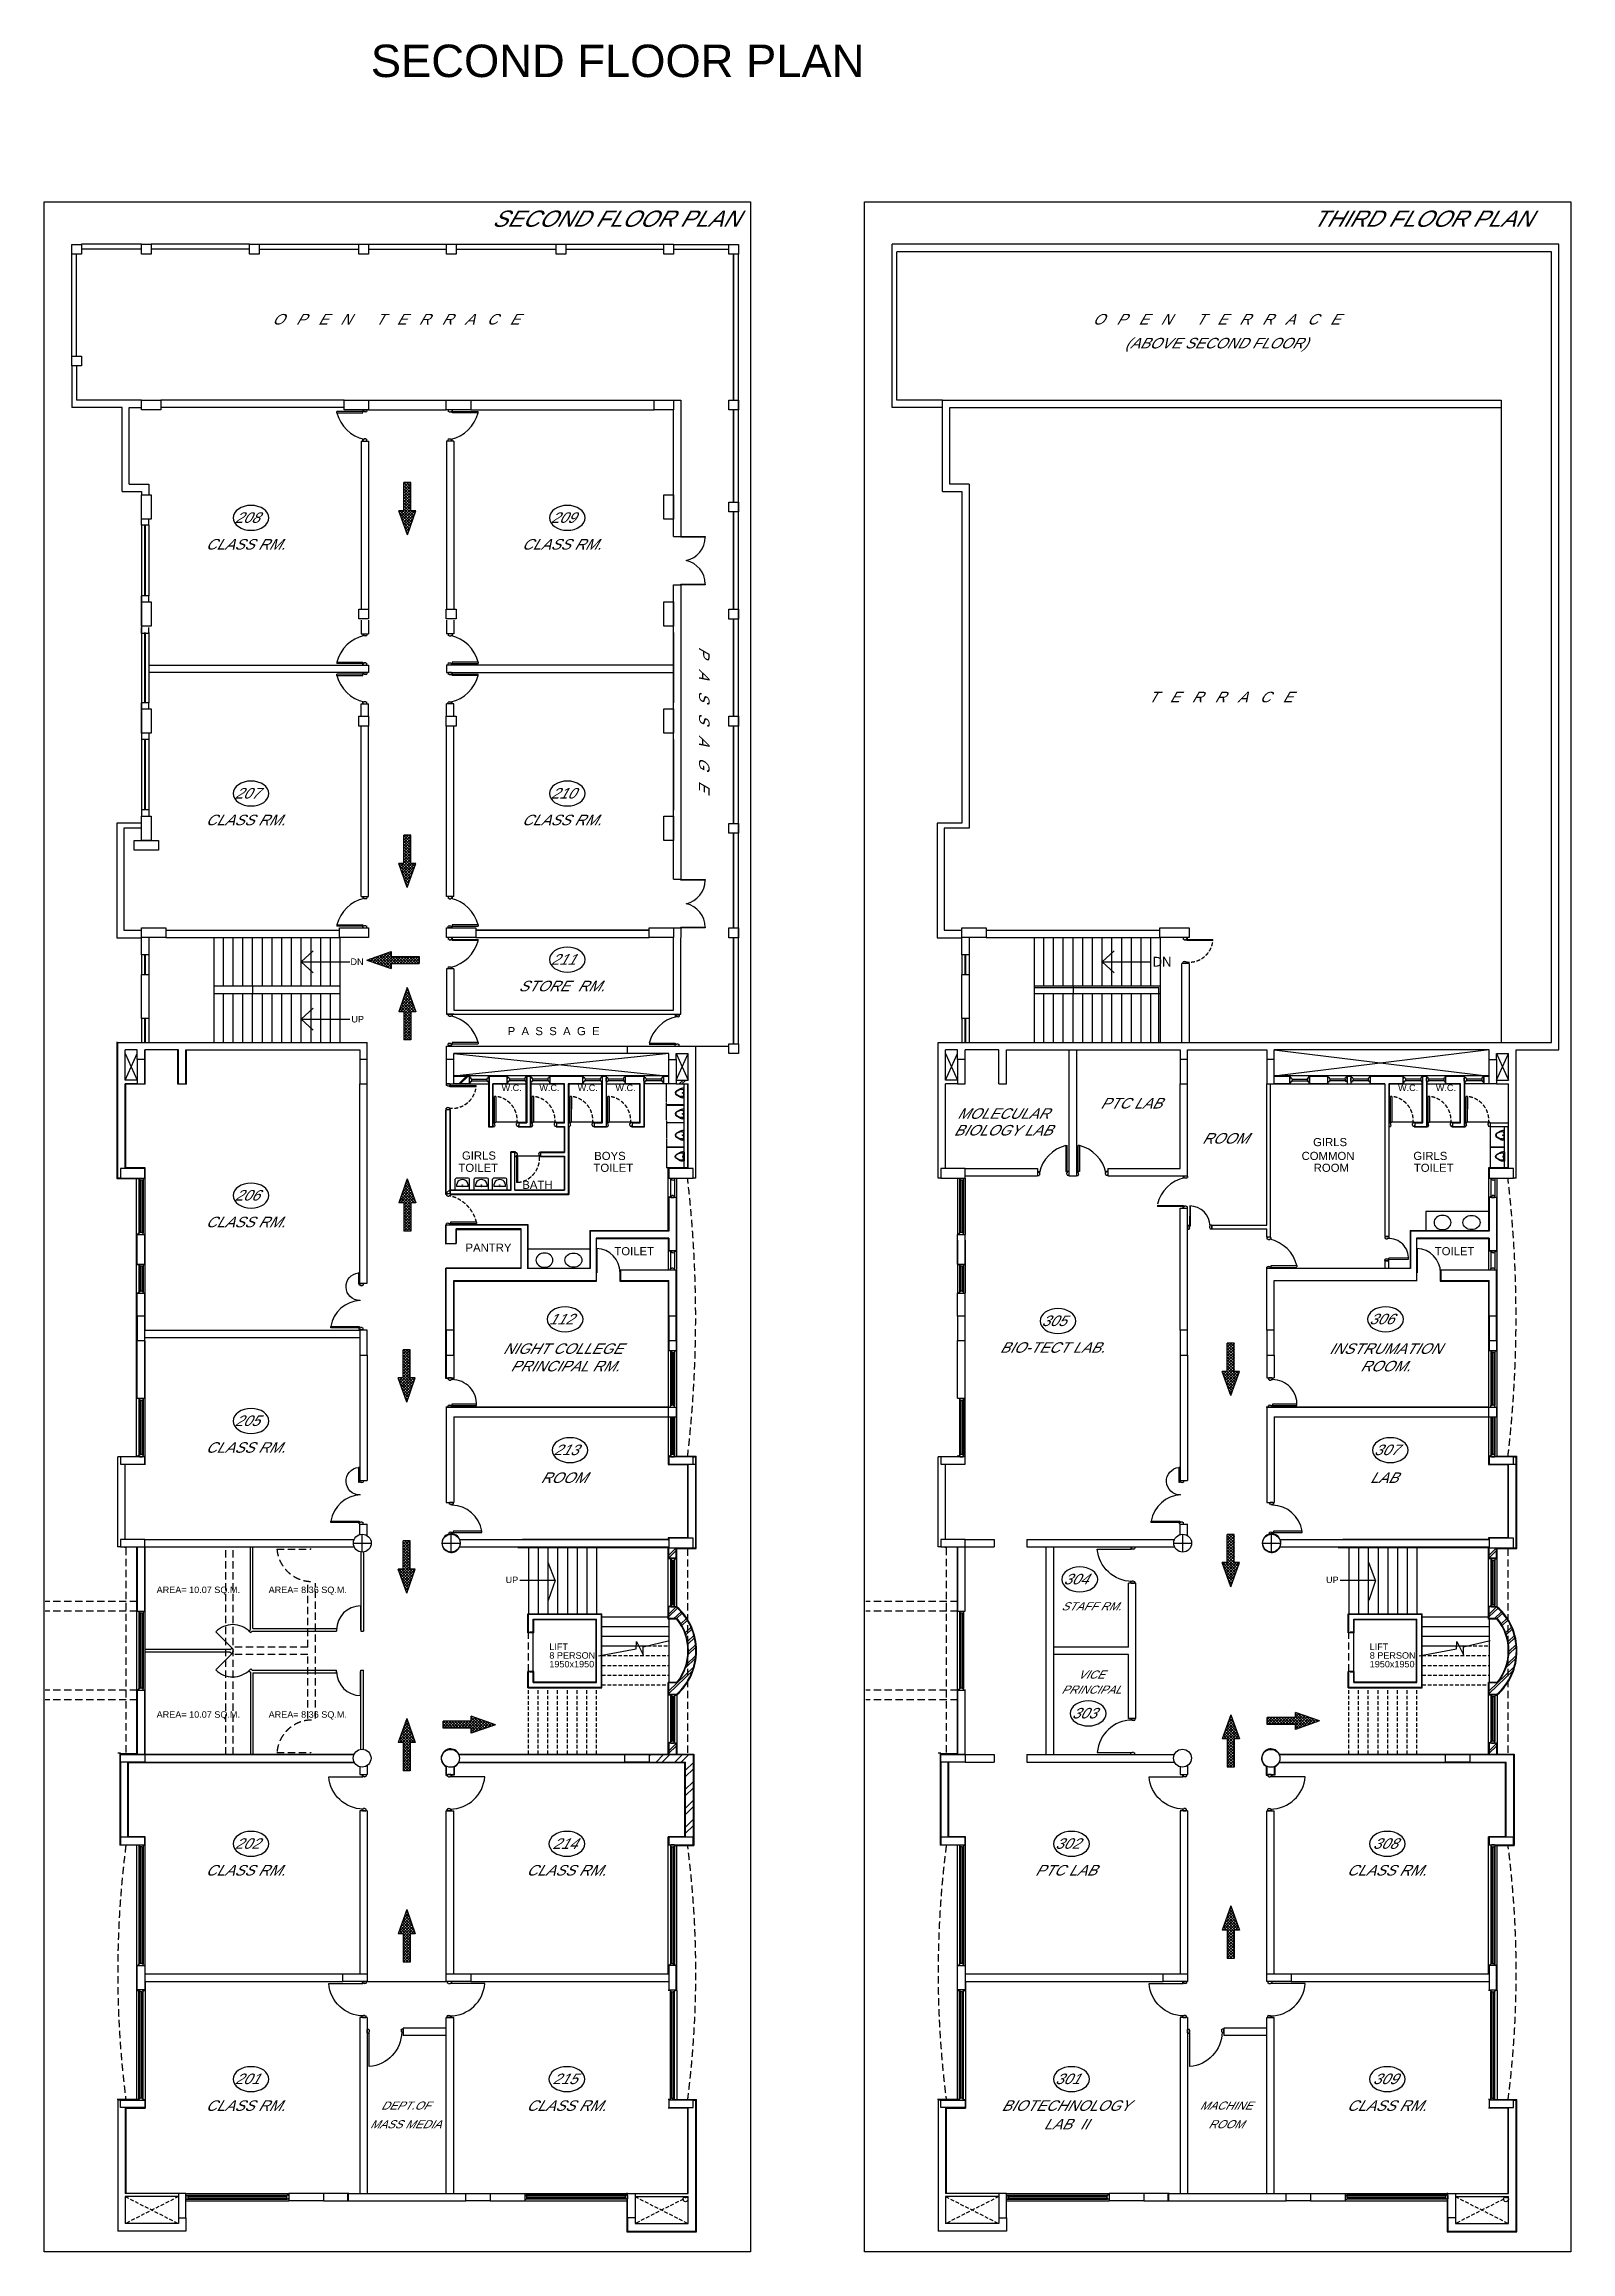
# Model space of a CAD drawing. Extents: x 681461 to 804584, y -183990 to -115925.
# Drawn here: x 732249 to 779300, y -183990 to -115925 of the extents above; entities that cross this region are included whole.
import ezdxf
from ezdxf.enums import TextEntityAlignment as Align

# ---------------------------------------------------------------- set-up
doc = ezdxf.new("R2010")
doc.units = 0
doc.header["$LTSCALE"] = 900
doc.linetypes.add('HIDDEN', pattern=[0.375, 0.25, -0.125])
doc.linetypes.add('HIDDEN2', pattern=[0.1875, 0.125, -0.0625])
for name, color, linetype in [('1', 7, 'CONTINUOUS'), ('CL', 8, 'CONTINUOUS'), ('COL', 6, 'CONTINUOUS'), ('COLUMN', 43, 'CONTINUOUS'), ('D_R_FREAM', 16, 'CONTINUOUS'), ('DIM', 5, 'CONTINUOUS'), ('DOOR', 163, 'CONTINUOUS'), ('ELE', 50, 'CONTINUOUS'), ('FUR', 2, 'CONTINUOUS'), ('MISC', 7, 'CONTINUOUS'), ('PLA', 9, 'CONTINUOUS'), ('PLASTER_LINE', 8, 'CONTINUOUS'), ('TEXT', 2, 'CONTINUOUS'), ('WALL', 1, 'CONTINUOUS'), ('WIN', 4, 'CONTINUOUS')]:
    doc.layers.add(name, color=color, linetype=linetype)
doc.styles.add('ROMANS', font='arial.ttf')

msp = doc.modelspace()

# ---------------------------------------------------------------- texts
at = {"layer": 'COL', "color": 2, "style": 'ROMANS'}
for s, p in [('DN', (741689.664, -144312.805)), ('UP', (741716.664, -146086.805))]:
    msp.add_text(s, height=200, dxfattribs=at).set_placement(p)
for p in [(746665.248, -163272.407), (771949.257, -163272.407)]:
    msp.add_text('UP', height=200, dxfattribs=at).set_placement(p, align=Align.MIDDLE)
at = {"layer": 'COL', "color": 3, "style": 'ROMANS'}
for s, p in [('AREA= 10.07 SQ.M.', (735714.878, -163679.508)), ('AREA= 8.36 SQ.M.', (739166.367, -163679.508)), ('1950x1950', (747817.878, -165970.508)), ('1950x1950', (773101.886, -165970.508)), ('AREA= 10.07 SQ.M.', (735714.878, -167523.508)), ('AREA= 8.36 SQ.M.', (739166.367, -167523.508))]:
    msp.add_text(s, height=200, dxfattribs=at).set_placement(p)
at = {"layer": 'COL', "color": 7, "style": 'ROMANS'}
for s, p in [('LIFT', (747817.878, -165433.967)), ('LIFT', (773101.886, -165433.967)), ('8 PERSON', (747817.878, -165702.254)), ('8 PERSON', (773101.886, -165702.254))]:
    msp.add_text(s, height=200, dxfattribs=at).set_placement(p)
at = {"layer": 'ELE', "color": 3}
msp.add_text('DN', height=300, dxfattribs=at).set_placement((766412.673, -144363.805))
at = {"layer": 'TEXT', "color": 222, "style": 'ROMANS'}
msp.add_text('SECOND FLOOR PLAN', height=1000, dxfattribs=at).set_placement((742315.917, -116940.189))
at = {"layer": 'TEXT', "color": 6, "style": 'ROMANS', "oblique": 30}
for s, p in [('SECOND FLOOR PLAN', (746041.556, -121556.038)), ('THIRD FLOOR PLAN', (771325.565, -121556.038))]:
    msp.add_text(s, height=500, dxfattribs=at).set_placement(p)
at = {"layer": 'TEXT', "color": 0, "style": 'ROMANS', "oblique": 30}
for s, height, p in [('O   P   E   N      T   E   R   R   A   C   E', 325, (743081.064, -124406.572)), ('O   P   E   N      T   E   R   R   A   C   E', 325, (768365.072, -124406.572)), ('(ABOVE SECOND FLOOR)', 325, (768365.072, -125183.572)), ('CLASS RM.', 325, (738444.163, -131345.665)), ('CLASS RM.', 325, (748188.163, -131345.665)), ('  T   E   R   R   A   C   E', 325, (768365.072, -136053.572)), ('CLASS RM.', 325, (738444.163, -139844.665)), ('CLASS RM.', 325, (748188.163, -139844.665)), ('STORE  RM.', 325, (748188.163, -144964.665)), ('MOLECULAR', 325, (761792.172, -148895.665)), ('PTC LAB', 325, (765740.172, -148577.665)), ('BIOLOGY LAB', 325, (761792.172, -149409.665)), ('ROOM', 325, (768636.172, -149660.665)), ('CLASS RM.', 325, (738444.163, -152239.665)), ('NIGHT COLLEGE ', 325, (748288.163, -156142.665)), ('PRINCIPAL RM.', 325, (748288.163, -156682.665)), ('BIO-TECT LAB.', 325, (763308.696, -156108.781)), ('INSTRUMATION', 325, (773572.172, -156142.665)), ('ROOM.', 325, (773572.172, -156682.665)), ('CLASS RM.', 325, (738444.163, -159190.665)), ('ROOM', 325, (748249.163, -160122.665)), ('LAB', 325, (773533.172, -160122.665)), ('STAFF RM.', 250, (764515.172, -164087.439)), ('VICE', 250, (764515.172, -166191.439)), ('PRINCIPAL', 250, (764515.172, -166656.439)), ('CLASS RM.', 325, (738444.163, -172225.665)), ('CLASS RM.', 325, (748330.163, -172225.665)), ('PTC LAB', 325, (763728.172, -172225.665)), ('CLASS RM.', 325, (773614.172, -172225.665)), ('CLASS RM.', 325, (738444.163, -179480.665)), ('DEPT.OF', 250, (743382.163, -179480.665)), ('CLASS RM.', 325, (748330.163, -179480.665)), ('BIOTECHNOLOGY', 325, (763728.172, -179480.665)), ('MACHINE', 250, (768666.172, -179480.665)), ('CLASS RM.', 325, (773614.172, -179480.665)), ('MASS MEDIA', 250, (743382.163, -180055.665)), ('LAB  II', 325, (763728.172, -180054.665)), ('ROOM', 250, (768666.172, -180055.665))]:
    msp.add_text(s, height=height, dxfattribs=at).set_placement(p, align=Align.MIDDLE)
at = {"layer": 'TEXT', "color": 4, "style": 'ROMANS', "oblique": 30}
for s, p in [('208', (738494.163, -130521.665)), ('209', (748238.163, -130521.665)), ('207', (738494.163, -139020.665)), ('210', (748238.163, -139020.665)), ('211', (748238.163, -144140.665)), ('206', (738494.163, -151415.665)), ('112', (748172.163, -155230.665)), ('305', (763358.696, -155284.781)), ('306', (773456.172, -155230.665)), ('205', (738494.163, -158366.665)), ('213', (748320.163, -159264.665)), ('307', (773604.172, -159264.665)), ('304', (764034.172, -163248.665)), ('303', (764292.172, -167382.665)), ('202', (738494.163, -171401.665)), ('214', (748284.163, -171401.665)), ('302', (763778.172, -171401.665)), ('308', (773568.172, -171401.665)), ('201', (738494.163, -178656.665)), ('215', (748284.163, -178656.665)), ('301', (763778.172, -178656.665)), ('309', (773568.172, -178656.665))]:
    msp.add_text(s, height=325, dxfattribs=at).set_placement(p, align=Align.MIDDLE)
at = {"layer": 'TEXT', "color": 0, "style": 'ROMANS', "oblique": 30}
msp.add_text('P   A   S   S   A   G   E', height=325, rotation=270, dxfattribs=at).set_placement((752592.528, -136720.976), align=Align.MIDDLE)
at = {"layer": 'TEXT', "color": 0, "style": 'ROMANS'}
for s, p in [('P  A  S  S  A  G  E ', (747998.293, -146353.763)), ('GIRLS', (771880.215, -149775.225)), ('GIRLS', (745648.164, -150190.236)), ('BOYS', (749686.206, -150201.225)), ('COMMON ', (771864.215, -150201.225)), ('GIRLS', (774970.215, -150201.225)), ('TOILET', (745626.828, -150567.342)), ('BATH', (747450.59, -151091.996)), (' TOILET', (749740.607, -150567.174)), ('ROOM', (771918.615, -150567.174)), (' TOILET', (775024.615, -150567.174)), ('PANTRY', (745942.293, -153029.763)), ('TOILET', (750433.293, -153138.763)), ('TOILET', (775717.302, -153138.763))]:
    msp.add_text(s, height=250, dxfattribs=at).set_placement(p, align=Align.MIDDLE)
at = {"layer": 'TEXT', "color": 7, "style": 'ROMANS'}
for p in [(746656.222, -148100.833), (747821.222, -148100.833), (749001.222, -148100.833), (750166.222, -148100.833), (774285.231, -148100.833), (775450.231, -148100.833)]:
    msp.add_text('W.C.', height=200, dxfattribs=at).set_placement(p, align=Align.MIDDLE)

# ---------------------------------------------------------------- blocks, each defined once
blk = doc.blocks.new('REDFRAME')
at = {"layer": '1', "linetype": 'BYBLOCK'}
for p, q in [((-95, 0), (-95, -15)), ((-95, 0), (0, 0)), ((0, 0), (0, -15)), ((-110, -15), (-110, -50)), ((-110, -15), (-95, -15)), ((-110, -15), (-110, -50)), ((-72, -50), (-110, -50)), ((-72, -50), (-72, -65)), ((-22, -65), (-72, -65)), ((-22, -65), (15, -50)), ((0, -15), (15, -15)), ((15, -15), (15, -50))]:
    blk.add_line(p, q, dxfattribs=at)
blk = doc.blocks.new('A$C271A56B4')
at = {"layer": '1'}
for p, q in [((166, 304), (41, 233)), ((166, 21), (41, 92)), ((146, 274), (49, 219)), ((146, 51), (49, 106)), ((240, 284), (186, 284)), ((240, 41), (186, 41)), ((292, 325), (246, 325)), ((292, 0), (246, 0)), ((305, 163), (248, 163)), ((280, 244), (280, 81)), ((305, 12), (305, 313))]:
    blk.add_line(p, q, dxfattribs=at)
blk.add_circle((264, 163), 16.2, dxfattribs=at)
for centre, radius, start, end in [((81, 163), 81.2, 119.55192, 240.44808), ((81, 163), 65, 119.55192, 240.44808), ((186, 203), 81.2, 90, 119.55192), ((186, 122), 81.2, 240.44808, 270), ((246, 163), 162, 90, 119.55192), ((246, 163), 162, 240.44808, 270), ((240, 244), 40.6, 0, 90), ((240, 81), 40.6, 270, 0), ((292, 313), 12.2, 360, 90), ((292, 12), 12.2, 270, 360)]:
    blk.add_arc(centre, radius, start, end, dxfattribs=at)
blk = doc.blocks.new('*X64')
at = {"layer": 'CL', "linetype": 'CONTINUOUS'}
for p, q in [((750946, -168658), (750898, -168706)), ((751335, -168658), (751105, -168888)), ((751530, -168658), (751300, -168888)), ((751919, -168658), (751689, -168888)), ((752113, -168658), (751883, -168888)), ((752248, -168912), (752018, -169142)), ((752248, -169106), (752018, -169336)), ((752248, -169495), (752018, -169725)), ((752248, -169690), (752018, -169920)), ((752248, -170078), (752018, -170308)), ((752248, -170273), (752018, -170503)), ((752248, -170662), (752018, -170892)), ((752248, -170856), (752018, -171086))]:
    blk.add_line(p, q, dxfattribs=at)
blk = doc.blocks.new('*X89')
at = {"layer": 'DOOR', "color": 3, "linetype": 'CONTINUOUS'}
for p, q in [((743378, -173568), (743445, -173501)), ((743509, -173684), (743382, -173557)), ((743461, -173548), (743405, -173491)), ((743215, -174185), (743174, -174145)), ((743185, -174114), (743537, -173762)), ((743303, -174185), (743197, -174079)), ((743203, -174185), (743560, -173828)), ((743531, -174325), (743220, -174014)), ((743233, -173977), (743514, -173697)), ((743531, -174236), (743244, -173949)), ((743568, -174185), (743267, -173883)), ((743282, -173841), (743491, -173632)), ((743656, -174185), (743290, -173818)), ((743291, -174185), (743583, -173893)), ((743654, -174094), (743313, -173753)), ((743315, -174249), (743606, -173958)), ((743315, -174338), (743629, -174024)), ((743531, -174413), (743315, -174197)), ((743315, -174426), (743531, -174210)), ((743330, -173704), (743468, -173566)), ((743606, -173958), (743336, -173687)), ((743558, -173821), (743359, -173622)), ((743556, -174185), (743652, -174089)), ((743645, -174185), (743675, -174154)), ((743531, -174502), (743315, -174286)), ((743315, -174514), (743531, -174298)), ((743531, -174590), (743315, -174374)), ((743315, -174603), (743531, -174387)), ((743531, -174678), (743315, -174462)), ((743315, -174691), (743531, -174475)), ((743531, -174767), (743315, -174551)), ((743315, -174780), (743531, -174564)), ((743531, -174855), (743315, -174639)), ((743315, -174868), (743531, -174652)), ((743531, -174943), (743315, -174727)), ((743315, -174956), (743531, -174740)), ((743531, -175032), (743315, -174816)), ((743315, -175045), (743531, -174829)), ((743467, -175056), (743315, -174904)), ((743392, -175056), (743531, -174917)), ((743378, -175056), (743315, -174993)), ((743481, -175056), (743531, -175005))]:
    blk.add_line(p, q, dxfattribs=at)
blk = doc.blocks.new('*X90')
at = {"layer": 'DOOR', "color": 3, "linetype": 'CONTINUOUS'}
for p, q in [((743185, -168219), (743537, -167867)), ((743203, -168290), (743560, -167933)), ((743531, -168430), (743220, -168119)), ((743233, -168082), (743514, -167802)), ((743531, -168341), (743244, -168054)), ((743568, -168290), (743267, -167988)), ((743282, -167946), (743491, -167737)), ((743656, -168290), (743290, -167923)), ((743291, -168290), (743583, -167998)), ((743654, -168199), (743313, -167858)), ((743315, -168354), (743606, -168063)), ((743330, -167809), (743468, -167671)), ((743606, -168063), (743336, -167792)), ((743558, -167926), (743359, -167727)), ((743378, -167673), (743445, -167606)), ((743509, -167789), (743382, -167662)), ((743461, -167653), (743405, -167596)), ((743215, -168290), (743174, -168250)), ((743303, -168290), (743197, -168184)), ((743315, -168443), (743629, -168129)), ((743531, -168518), (743315, -168302)), ((743315, -168531), (743531, -168315)), ((743531, -168607), (743315, -168391)), ((743315, -168619), (743531, -168403)), ((743531, -168695), (743315, -168479)), ((743315, -168708), (743531, -168492)), ((743531, -168783), (743315, -168567)), ((743315, -168796), (743531, -168580)), ((743531, -168872), (743315, -168656)), ((743315, -168885), (743531, -168669)), ((743531, -168960), (743315, -168744)), ((743315, -168973), (743531, -168757)), ((743556, -168290), (743652, -168194)), ((743645, -168290), (743675, -168259)), ((743531, -169048), (743315, -168832)), ((743315, -169061), (743531, -168845)), ((743531, -169137), (743315, -168921)), ((743315, -169150), (743531, -168934)), ((743467, -169161), (743315, -169009)), ((743378, -169161), (743315, -169098)), ((743392, -169161), (743531, -169022)), ((743481, -169161), (743531, -169110))]:
    blk.add_line(p, q, dxfattribs=at)
blk = doc.blocks.new('*X91')
at = {"layer": 'DOOR', "color": 3, "linetype": 'CONTINUOUS'}
for p, q in [((744541, -167692), (744604, -167629)), ((744541, -167781), (744692, -167629)), ((744541, -167706), (744679, -167845)), ((744541, -167794), (744591, -167845)), ((744552, -167629), (744768, -167845)), ((744565, -167845), (744781, -167629)), ((744640, -167629), (744856, -167845)), ((744653, -167845), (744869, -167629)), ((744729, -167629), (744945, -167845)), ((744741, -167845), (744957, -167629)), ((744817, -167629), (745033, -167845)), ((744830, -167845), (745046, -167629)), ((744905, -167629), (745121, -167845)), ((744918, -167845), (745134, -167629)), ((744994, -167629), (745210, -167845)), ((745007, -167845), (745223, -167629)), ((745082, -167629), (745298, -167845)), ((745095, -167845), (745311, -167629)), ((745171, -167629), (745387, -167845)), ((745183, -167845), (745399, -167629)), ((745259, -167629), (745573, -167943)), ((745272, -167845), (745583, -167534)), ((745347, -167629), (745638, -167920)), ((745360, -167845), (745648, -167557)), ((745412, -167528), (745452, -167488)), ((745412, -167617), (745517, -167511)), ((745412, -167516), (745769, -167874)), ((745412, -167882), (745713, -167580)), ((745412, -167970), (745778, -167603)), ((745412, -167605), (745704, -167897)), ((745412, -167870), (745508, -167966)), ((745412, -167958), (745442, -167989)), ((745483, -167499), (745834, -167851)), ((745502, -167968), (745844, -167627)), ((745619, -167547), (745900, -167828)), ((745639, -167920), (745909, -167650)), ((745756, -167595), (745965, -167805)), ((745776, -167871), (745974, -167673)), ((745892, -167644), (746030, -167782)), ((745912, -167823), (746040, -167696)), ((746029, -167692), (746096, -167758)), ((746049, -167775), (746105, -167719))]:
    blk.add_line(p, q, dxfattribs=at)
blk = doc.blocks.new('*X92')
at = {"layer": 'DOOR', "color": 3, "linetype": 'CONTINUOUS'}
for p, q in [((768679, -173726), (768888, -173517)), ((768727, -173589), (768865, -173451)), ((768955, -173706), (768756, -173507)), ((768776, -173453), (768842, -173386)), ((768907, -173569), (768779, -173442)), ((768859, -173433), (768802, -173376)), ((768612, -174070), (768572, -174030)), ((768583, -173999), (768934, -173647)), ((768700, -174070), (768595, -173964)), ((768600, -174070), (768957, -173713)), ((768929, -174210), (768618, -173899)), ((768631, -173862), (768911, -173582)), ((768929, -174121), (768641, -173834)), ((768966, -174070), (768664, -173768)), ((769054, -174070), (768687, -173703)), ((768689, -174070), (768981, -173778)), ((769052, -173979), (768710, -173638)), ((768713, -174134), (769004, -173843)), ((768713, -174223), (769027, -173909)), ((768929, -174298), (768713, -174082)), ((768713, -174311), (768929, -174095)), ((768929, -174387), (768713, -174171)), ((768713, -174399), (768929, -174183)), ((769003, -173843), (768733, -173572)), ((768954, -174070), (769050, -173974)), ((769042, -174070), (769073, -174039)), ((768929, -174475), (768713, -174259)), ((768713, -174488), (768929, -174272)), ((768929, -174563), (768713, -174347)), ((768713, -174576), (768929, -174360)), ((768929, -174652), (768713, -174436)), ((768713, -174665), (768929, -174449)), ((768929, -174740), (768713, -174524)), ((768713, -174753), (768929, -174537)), ((768929, -174828), (768713, -174612)), ((768713, -174841), (768929, -174625)), ((768929, -174917), (768713, -174701)), ((768713, -174930), (768929, -174714)), ((768864, -174941), (768713, -174789)), ((768776, -174941), (768713, -174878)), ((768790, -174941), (768929, -174802)), ((768878, -174941), (768929, -174890))]:
    blk.add_line(p, q, dxfattribs=at)
blk = doc.blocks.new('*X93')
at = {"layer": 'DOOR', "color": 3, "linetype": 'CONTINUOUS'}
for p, q in [((768583, -168104), (768934, -167752)), ((768700, -168175), (768595, -168069)), ((768600, -168175), (768957, -167818)), ((768929, -168315), (768618, -168004)), ((768631, -167967), (768911, -167687)), ((768929, -168226), (768641, -167939)), ((768966, -168175), (768664, -167873)), ((768679, -167831), (768888, -167622)), ((769054, -168175), (768687, -167808)), ((768689, -168175), (768981, -167883)), ((769052, -168084), (768710, -167743)), ((768713, -168239), (769004, -167948)), ((768713, -168328), (769027, -168014)), ((768727, -167694), (768865, -167556)), ((769003, -167948), (768733, -167677)), ((768955, -167811), (768756, -167612)), ((768776, -167558), (768842, -167491)), ((768907, -167674), (768779, -167547)), ((768859, -167538), (768802, -167481)), ((768954, -168175), (769050, -168079)), ((768612, -168175), (768572, -168135)), ((768929, -168403), (768713, -168187)), ((768713, -168416), (768929, -168200)), ((768929, -168492), (768713, -168276)), ((768713, -168504), (768929, -168288)), ((768929, -168580), (768713, -168364)), ((768713, -168593), (768929, -168377)), ((768929, -168668), (768713, -168452)), ((768713, -168681), (768929, -168465)), ((768929, -168757), (768713, -168541)), ((768713, -168770), (768929, -168554)), ((768929, -168845), (768713, -168629)), ((768713, -168858), (768929, -168642)), ((768929, -168933), (768713, -168717)), ((768713, -168946), (768929, -168730)), ((769042, -168175), (769073, -168144)), ((768929, -169022), (768713, -168806)), ((768713, -169035), (768929, -168819)), ((768864, -169046), (768713, -168894)), ((768776, -169046), (768713, -168983)), ((768790, -169046), (768929, -168907)), ((768878, -169046), (768929, -168995))]:
    blk.add_line(p, q, dxfattribs=at)
blk = doc.blocks.new('*X94')
at = {"layer": 'DOOR', "color": 3, "linetype": 'CONTINUOUS'}
for p, q in [((770669, -167730), (770980, -167419)), ((770809, -167413), (770849, -167373)), ((770809, -167502), (770915, -167396)), ((770809, -167401), (771167, -167759)), ((770880, -167384), (771232, -167736)), ((771017, -167432), (771297, -167713)), ((769938, -167577), (770001, -167514)), ((769938, -167666), (770090, -167514)), ((769938, -167591), (770077, -167730)), ((769938, -167679), (769989, -167730)), ((769949, -167514), (770165, -167730)), ((769962, -167730), (770178, -167514)), ((770038, -167514), (770254, -167730)), ((770051, -167730), (770267, -167514)), ((770126, -167514), (770342, -167730)), ((770139, -167730), (770355, -167514)), ((770215, -167514), (770431, -167730)), ((770227, -167730), (770443, -167514)), ((770303, -167514), (770519, -167730)), ((770316, -167730), (770532, -167514)), ((770391, -167514), (770607, -167730)), ((770404, -167730), (770620, -167514)), ((770480, -167514), (770696, -167730)), ((770493, -167730), (770709, -167514)), ((770568, -167514), (770784, -167730)), ((770581, -167730), (770797, -167514)), ((770656, -167514), (770971, -167828)), ((770745, -167514), (771036, -167805)), ((770758, -167730), (771045, -167442)), ((770809, -167767), (771111, -167465)), ((770809, -167855), (771176, -167488)), ((770809, -167490), (771101, -167782)), ((770809, -167755), (770905, -167851)), ((770809, -167843), (770840, -167874)), ((770900, -167853), (771241, -167512)), ((771037, -167805), (771307, -167535)), ((771153, -167480), (771362, -167690)), ((771173, -167756), (771372, -167558)), ((771290, -167529), (771428, -167667)), ((771310, -167708), (771437, -167581)), ((771427, -167577), (771493, -167643)), ((771446, -167660), (771503, -167604))]:
    blk.add_line(p, q, dxfattribs=at)
blk = doc.blocks.new('*X98')
at = {"layer": 'DOOR', "color": 3, "linetype": 'CONTINUOUS'}
for p, q in [((768713, -156015), (768753, -155974)), ((768713, -156103), (768841, -155974)), ((768713, -156191), (768929, -155975)), ((768929, -156267), (768713, -156051)), ((768713, -156280), (768929, -156064)), ((768929, -156355), (768713, -156139)), ((768713, -156368), (768929, -156152)), ((768929, -156444), (768713, -156228)), ((768713, -156457), (768929, -156241)), ((768929, -156532), (768713, -156316)), ((768713, -156545), (768929, -156329)), ((768929, -156620), (768713, -156404)), ((768713, -156633), (768929, -156417)), ((768929, -156709), (768713, -156493)), ((768713, -156722), (768929, -156506)), ((768929, -156179), (768725, -155974)), ((768929, -156090), (768813, -155974)), ((768929, -156002), (768901, -155974)), ((768566, -156869), (768589, -156845)), ((768940, -157251), (768570, -156881)), ((768589, -156934), (768677, -156845)), ((768612, -156999), (768929, -156682)), ((768917, -157316), (768618, -157017)), ((768964, -157186), (768623, -156845)), ((768635, -157065), (768929, -156771)), ((768658, -157130), (768942, -156845)), ((768894, -157382), (768666, -157154)), ((768681, -157195), (769031, -156845)), ((768704, -157261), (769064, -156900)), ((768987, -157120), (768712, -156845)), ((768929, -156797), (768713, -156581)), ((768713, -156810), (768929, -156594)), ((769033, -156990), (768713, -156670)), ((769010, -157055), (768713, -156758)), ((768727, -157326), (769016, -157037)), ((768750, -157391), (768968, -157174)), ((769056, -156924), (768977, -156845)), ((769079, -156859), (769065, -156845)), ((768871, -157447), (768715, -157290)), ((768848, -157512), (768763, -157427)), ((768773, -157457), (768920, -157310)), ((768796, -157522), (768871, -157447)), ((768825, -157578), (768811, -157564)), ((768819, -157587), (768823, -157584))]:
    blk.add_line(p, q, dxfattribs=at)
blk = doc.blocks.new('*X99')
at = {"layer": 'DOOR', "color": 3, "linetype": 'CONTINUOUS'}
for p, q in [((768713, -161875), (768718, -161869)), ((768713, -161964), (768807, -161869)), ((768713, -162052), (768895, -161869)), ((768929, -162128), (768713, -161912)), ((768713, -162140), (768929, -161924)), ((768929, -162039), (768759, -161869)), ((768929, -161951), (768847, -161869)), ((768603, -162869), (768929, -162543)), ((768626, -162934), (768929, -162632)), ((768929, -162216), (768713, -162000)), ((768713, -162229), (768929, -162013)), ((768929, -162304), (768713, -162088)), ((768713, -162317), (768929, -162101)), ((768929, -162393), (768713, -162177)), ((768713, -162406), (768929, -162190)), ((768929, -162481), (768713, -162265)), ((768713, -162494), (768929, -162278)), ((768929, -162570), (768713, -162354)), ((768713, -162582), (768929, -162366)), ((768929, -162658), (768713, -162442)), ((768713, -162671), (768929, -162455)), ((769042, -162859), (768713, -162530)), ((769019, -162925), (768713, -162619)), ((768949, -163121), (768569, -162740)), ((768580, -162804), (768643, -162740)), ((768926, -163186), (768600, -162859)), ((768903, -163251), (768648, -162996)), ((768649, -162999), (768929, -162720)), ((768973, -163055), (768658, -162740)), ((768672, -163065), (768996, -162740)), ((768695, -163130), (769083, -162742)), ((768880, -163317), (768696, -163132)), ((768996, -162990), (768713, -162707)), ((768718, -163195), (769035, -162879)), ((768741, -163261), (768987, -163016)), ((768857, -163382), (768744, -163269)), ((768764, -163326), (768938, -163152)), ((768787, -163391), (768890, -163289)), ((769065, -162794), (769011, -162740)), ((768834, -163447), (768792, -163406)), ((768811, -163457), (768842, -163425))]:
    blk.add_line(p, q, dxfattribs=at)
blk = doc.blocks.new('*X102')
at = {"layer": 'DOOR', "color": 3, "linetype": 'CONTINUOUS'}
for p, q in [((743315, -156218), (743357, -156176)), ((743315, -156306), (743445, -156176)), ((743315, -156395), (743531, -156179)), ((743531, -156470), (743315, -156254)), ((743315, -156483), (743531, -156267)), ((743531, -156559), (743315, -156343)), ((743315, -156572), (743531, -156356)), ((743531, -156647), (743315, -156431)), ((743315, -156660), (743531, -156444)), ((743531, -156735), (743315, -156519)), ((743315, -156748), (743531, -156532)), ((743531, -156382), (743325, -156176)), ((743531, -156294), (743414, -156176)), ((743531, -156205), (743502, -156176)), ((743169, -157072), (743193, -157047)), ((743543, -157454), (743173, -157085)), ((743192, -157137), (743281, -157047)), ((743215, -157202), (743531, -156886)), ((743519, -157519), (743222, -157222)), ((743566, -157389), (743224, -157047)), ((743238, -157267), (743531, -156974)), ((743261, -157333), (743547, -157047)), ((743284, -157398), (743635, -157047)), ((743307, -157463), (743666, -157105)), ((743589, -157323), (743312, -157047)), ((743531, -156824), (743315, -156608)), ((743315, -156837), (743531, -156621)), ((743531, -156912), (743315, -156696)), ((743315, -156925), (743531, -156709)), ((743531, -157001), (743315, -156785)), ((743315, -157013), (743531, -156797)), ((743635, -157193), (743315, -156873)), ((743612, -157258), (743315, -156961)), ((743658, -157127), (743578, -157047)), ((743681, -157062), (743666, -157047)), ((743496, -157585), (743270, -157358)), ((743473, -157650), (743318, -157495)), ((743330, -157529), (743618, -157241)), ((743353, -157594), (743569, -157378)), ((743450, -157715), (743366, -157631)), ((743376, -157659), (743521, -157515)), ((743399, -157725), (743473, -157651)), ((743427, -157781), (743415, -157768)), ((743422, -157790), (743425, -157788))]:
    blk.add_line(p, q, dxfattribs=at)
blk = doc.blocks.new('*X103')
at = {"layer": 'DOOR', "color": 3, "linetype": 'CONTINUOUS'}
for p, q in [((743315, -162079), (743323, -162071)), ((743315, -162167), (743411, -162071)), ((743315, -162255), (743499, -162071)), ((743531, -162331), (743315, -162115)), ((743315, -162344), (743531, -162128)), ((743531, -162419), (743315, -162203)), ((743315, -162432), (743531, -162216)), ((743531, -162508), (743315, -162292)), ((743315, -162521), (743531, -162305)), ((743531, -162596), (743315, -162380)), ((743315, -162609), (743531, -162393)), ((743531, -162685), (743315, -162469)), ((743315, -162697), (743531, -162481)), ((743531, -162773), (743315, -162557)), ((743315, -162786), (743531, -162570)), ((743531, -162861), (743315, -162645)), ((743315, -162874), (743531, -162658)), ((743531, -162243), (743360, -162071)), ((743531, -162154), (743448, -162071)), ((743551, -163324), (743170, -162942)), ((743183, -163006), (743247, -162942)), ((743528, -163389), (743203, -163063)), ((743206, -163072), (743531, -162747)), ((743229, -163137), (743531, -162835)), ((743505, -163454), (743251, -163200)), ((743252, -163202), (743531, -162923)), ((743575, -163258), (743258, -162942)), ((743275, -163268), (743601, -162942)), ((743298, -163333), (743685, -162947)), ((743482, -163520), (743299, -163337)), ((743644, -163062), (743315, -162734)), ((743621, -163128), (743315, -162822)), ((743598, -163193), (743315, -162910)), ((743321, -163398), (743636, -163083)), ((743344, -163464), (743588, -163220)), ((743667, -162997), (743612, -162942)), ((743459, -163585), (743348, -163473)), ((743367, -163529), (743540, -163357)), ((743390, -163594), (743492, -163493)), ((743436, -163650), (743396, -163610)), ((743413, -163660), (743443, -163630))]:
    blk.add_line(p, q, dxfattribs=at)
blk = doc.blocks.new('*X104')
at = {"layer": 'DOOR', "color": 3, "linetype": 'CONTINUOUS'}
for p, q in [((743340, -151183), (743484, -151039)), ((743576, -151300), (743371, -151094)), ((743388, -151046), (743461, -150973)), ((743528, -151163), (743394, -151029)), ((743480, -151027), (743417, -150964)), ((743436, -150910), (743438, -150908)), ((743221, -151651), (743186, -151617)), ((743195, -151593), (743553, -151235)), ((743309, -151651), (743210, -151552)), ((743225, -151651), (743576, -151300)), ((743545, -151799), (743233, -151486)), ((743243, -151456), (743530, -151169)), ((743545, -151711), (743256, -151421)), ((743574, -151651), (743279, -151356)), ((743291, -151320), (743507, -151104)), ((743663, -151651), (743302, -151290)), ((743313, -151651), (743599, -151365)), ((743673, -151573), (743325, -151225)), ((743329, -151724), (743622, -151431)), ((743329, -151812), (743646, -151496)), ((743545, -151888), (743329, -151672)), ((743329, -151900), (743545, -151684)), ((743545, -151976), (743329, -151760)), ((743329, -151989), (743545, -151773)), ((743625, -151436), (743348, -151160)), ((743579, -151651), (743669, -151561)), ((743667, -151651), (743692, -151626)), ((743545, -152064), (743329, -151848)), ((743329, -152077), (743545, -151861)), ((743545, -152153), (743329, -151937)), ((743329, -152166), (743545, -151950)), ((743545, -152241), (743329, -152025)), ((743329, -152254), (743545, -152038)), ((743545, -152329), (743329, -152113)), ((743329, -152342), (743545, -152126)), ((743545, -152418), (743329, -152202)), ((743329, -152431), (743545, -152215)), ((743545, -152506), (743329, -152290)), ((743329, -152519), (743545, -152303)), ((743473, -152522), (743329, -152379)), ((743415, -152522), (743545, -152391)), ((743385, -152522), (743329, -152467)), ((743503, -152522), (743545, -152480))]:
    blk.add_line(p, q, dxfattribs=at)
blk = doc.blocks.new('*X105')
at = {"layer": 'DOOR', "color": 3, "linetype": 'CONTINUOUS'}
for p, q in [((743195, -145698), (743553, -145340)), ((743309, -145756), (743210, -145657)), ((743225, -145756), (743576, -145405)), ((743545, -145904), (743233, -145591)), ((743243, -145561), (743530, -145274)), ((743545, -145816), (743256, -145526)), ((743574, -145756), (743279, -145461)), ((743291, -145425), (743507, -145209)), ((743663, -145756), (743302, -145395)), ((743313, -145756), (743599, -145470)), ((743673, -145678), (743325, -145330)), ((743329, -145829), (743622, -145536)), ((743329, -145917), (743646, -145601)), ((743340, -145288), (743484, -145144)), ((743625, -145541), (743348, -145265)), ((743576, -145405), (743371, -145199)), ((743388, -145151), (743461, -145078)), ((743528, -145268), (743394, -145134)), ((743480, -145132), (743417, -145069)), ((743436, -145015), (743438, -145013)), ((743221, -145756), (743186, -145722)), ((743545, -145993), (743329, -145777)), ((743329, -146005), (743545, -145789)), ((743545, -146081), (743329, -145865)), ((743329, -146094), (743545, -145878)), ((743545, -146169), (743329, -145953)), ((743329, -146182), (743545, -145966)), ((743545, -146258), (743329, -146042)), ((743329, -146271), (743545, -146055)), ((743545, -146346), (743329, -146130)), ((743329, -146359), (743545, -146143)), ((743545, -146434), (743329, -146218)), ((743329, -146447), (743545, -146231)), ((743545, -146523), (743329, -146307)), ((743329, -146536), (743545, -146320)), ((743579, -145756), (743669, -145666)), ((743667, -145756), (743692, -145731)), ((743545, -146611), (743329, -146395)), ((743329, -146624), (743545, -146408)), ((743473, -146627), (743329, -146484)), ((743385, -146627), (743329, -146572)), ((743415, -146627), (743545, -146496)), ((743503, -146627), (743545, -146585))]:
    blk.add_line(p, q, dxfattribs=at)
blk = doc.blocks.new('*X106')
at = {"layer": 'DOOR', "color": 3, "linetype": 'CONTINUOUS'}
for p, q in [((743331, -140375), (743394, -140312)), ((743331, -140463), (743482, -140312)), ((743547, -140539), (743331, -140323)), ((743331, -140552), (743547, -140336)), ((743547, -140627), (743331, -140411)), ((743331, -140640), (743547, -140424)), ((743547, -140716), (743331, -140500)), ((743331, -140728), (743547, -140512)), ((743547, -140804), (743331, -140588)), ((743331, -140817), (743547, -140601)), ((743547, -140892), (743331, -140676)), ((743331, -140905), (743547, -140689)), ((743547, -140981), (743331, -140765)), ((743331, -140994), (743547, -140778)), ((743547, -141069), (743331, -140853)), ((743331, -141082), (743547, -140866)), ((743547, -140450), (743408, -140312)), ((743547, -140362), (743497, -140312)), ((743190, -141223), (743230, -141183)), ((743553, -141605), (743201, -141253)), ((743213, -141288), (743318, -141183)), ((743576, -141540), (743219, -141183)), ((743236, -141354), (743547, -141043)), ((743530, -141671), (743249, -141390)), ((743259, -141419), (743547, -141131)), ((743282, -141484), (743583, -141183)), ((743507, -141736), (743297, -141526)), ((743305, -141549), (743672, -141183)), ((743599, -141475), (743307, -141183)), ((743328, -141615), (743670, -141273)), ((743547, -141157), (743331, -140941)), ((743331, -141170), (743547, -140954)), ((743645, -141344), (743331, -141030)), ((743622, -141409), (743331, -141118)), ((743351, -141680), (743622, -141410)), ((743374, -141745), (743574, -141546)), ((743668, -141279), (743572, -141183)), ((743691, -141213), (743661, -141183)), ((743484, -141801), (743345, -141663)), ((743460, -141867), (743394, -141800)), ((743397, -141811), (743525, -141683)), ((743421, -141876), (743477, -141820))]:
    blk.add_line(p, q, dxfattribs=at)
blk = doc.blocks.new('*X107')
at = {"layer": 'DOOR', "color": 3, "linetype": 'CONTINUOUS'}
for p, q in [((742302, -144125), (742246, -144181)), ((742322, -144208), (742256, -144141)), ((742439, -144077), (742311, -144204)), ((742459, -144256), (742321, -144118)), ((742576, -144028), (742377, -144227)), ((742595, -144304), (742386, -144095)), ((742712, -143980), (742442, -144250)), ((742732, -144353), (742452, -144072)), ((742849, -143932), (742507, -144273)), ((742869, -144401), (742517, -144049)), ((742940, -143930), (742573, -144296)), ((742940, -144383), (742582, -144026)), ((742940, -144018), (742638, -144320)), ((742940, -144295), (742648, -144003)), ((742991, -144055), (742703, -144343)), ((743004, -144271), (742713, -143980)), ((743079, -144055), (742769, -144366)), ((743092, -144271), (742778, -143957)), ((742940, -144283), (742834, -144389)), ((742940, -144030), (742844, -143934)), ((742940, -143942), (742909, -143911)), ((743168, -144055), (742952, -144271)), ((743181, -144271), (742965, -144055)), ((743256, -144055), (743040, -144271)), ((743269, -144271), (743053, -144055)), ((743345, -144055), (743129, -144271)), ((743357, -144271), (743141, -144055)), ((743433, -144055), (743217, -144271)), ((743446, -144271), (743230, -144055)), ((743521, -144055), (743305, -144271)), ((743534, -144271), (743318, -144055)), ((743610, -144055), (743394, -144271)), ((743623, -144271), (743407, -144055)), ((743698, -144055), (743482, -144271)), ((743711, -144271), (743495, -144055)), ((743787, -144055), (743571, -144271)), ((743799, -144271), (743583, -144055)), ((743811, -144119), (743659, -144271)), ((743811, -144194), (743672, -144055)), ((743811, -144208), (743747, -144271)), ((743811, -144105), (743760, -144055)), ((742940, -144372), (742899, -144412))]:
    blk.add_line(p, q, dxfattribs=at)
blk = doc.blocks.new('*X108')
at = {"layer": 'DOOR', "color": 3, "linetype": 'CONTINUOUS'}
for p, q in [((743336, -129505), (743399, -129442)), ((743336, -129593), (743487, -129442)), ((743552, -129669), (743336, -129453)), ((743336, -129682), (743552, -129466)), ((743552, -129757), (743336, -129541)), ((743336, -129770), (743552, -129554)), ((743552, -129846), (743336, -129630)), ((743336, -129858), (743552, -129642)), ((743552, -129934), (743336, -129718)), ((743336, -129947), (743552, -129731)), ((743552, -130022), (743336, -129806)), ((743336, -130035), (743552, -129819)), ((743552, -130111), (743336, -129895)), ((743336, -130124), (743552, -129908)), ((743552, -130199), (743336, -129983)), ((743336, -130212), (743552, -129996)), ((743552, -129580), (743413, -129442)), ((743552, -129492), (743502, -129442)), ((743195, -130353), (743235, -130313)), ((743558, -130735), (743206, -130383)), ((743218, -130418), (743323, -130313)), ((743581, -130670), (743224, -130313)), ((743241, -130484), (743552, -130173)), ((743535, -130801), (743254, -130520)), ((743264, -130549), (743552, -130261)), ((743287, -130614), (743588, -130313)), ((743512, -130866), (743302, -130656)), ((743310, -130679), (743677, -130313)), ((743604, -130605), (743312, -130313)), ((743333, -130745), (743675, -130403)), ((743552, -130287), (743336, -130071)), ((743336, -130300), (743552, -130084)), ((743650, -130474), (743336, -130160)), ((743627, -130539), (743336, -130248)), ((743356, -130810), (743627, -130540)), ((743379, -130875), (743579, -130676)), ((743673, -130409), (743577, -130313)), ((743696, -130343), (743666, -130313)), ((743489, -130931), (743350, -130793)), ((743466, -130997), (743399, -130930)), ((743402, -130941), (743530, -130813)), ((743426, -131006), (743482, -130950))]:
    blk.add_line(p, q, dxfattribs=at)

# ---------------------------------------------------------------- linework, layer by layer
at = {"layer": '1', "color": 1}
for p, q in [((738603.129, -164798.115), (738603.129, -162257.724)), ((738683.129, -164774.683), (738683.129, -162257.724)), ((742013.129, -162414.683), (742010.669, -164774.683)), ((742093.129, -162414.766), (742090.586, -164854.683)), ((741998.669, -164076.683), (741998.669, -164814.683)), ((737538.315, -164870.538), (738062.294, -165394.517)), ((737983.519, -165417.724), (738028.159, -165373.084)), ((738028.159, -165373.084), (738084.727, -165429.653)), ((738558.489, -164842.754), (738603.129, -164798.115)), ((738558.489, -164842.754), (738615.057, -164899.323)), ((738615.057, -164899.323), (738659.697, -164854.683)), ((738659.697, -164854.683), (741260.669, -164854.683)), ((738683.129, -164774.683), (741260.669, -164774.683)), ((741260.669, -164774.683), (741260.669, -164854.683)), ((742010.669, -164774.683), (742010.669, -164854.683)), ((742010.669, -164854.683), (742090.586, -164854.766)), ((737983.519, -165417.724), (735363.129, -165417.724)), ((737983.519, -165497.724), (735363.129, -165497.724)), ((737538.315, -166044.91), (738062.294, -165520.931)), ((737983.519, -165497.724), (738028.159, -165542.364)), ((738028.159, -165542.364), (738084.727, -165485.796)), ((738056.656, -165457.724), (738084.727, -165429.653)), ((738056.656, -165457.724), (738084.727, -165485.796)), ((738558.489, -166072.694), (738615.057, -166016.126)), ((738558.489, -166072.694), (738603.129, -166117.334)), ((738615.057, -166016.126), (738659.697, -166060.765)), ((738659.697, -166060.765), (741260.669, -166060.765)), ((741260.669, -166140.765), (741260.669, -166060.765)), ((742010.669, -166060.765), (742090.586, -166060.682)), ((742010.669, -166140.765), (742010.669, -166060.765)), ((742093.129, -168500.682), (742090.586, -166060.765)), ((738603.129, -166117.334), (738603.129, -168657.724)), ((738603.129, -166170.481), (738603.129, -168657.724)), ((738683.129, -166140.765), (738683.129, -168657.724)), ((738683.129, -166140.765), (741260.669, -166140.765)), ((738683.129, -166203.618), (738683.129, -168657.724)), ((741998.669, -166838.765), (741998.669, -166100.765)), ((742013.129, -168500.766), (742010.669, -166140.765))]:
    msp.add_line(p, q, dxfattribs=at)
for centre, radius, start, end in [((738062.294, -165394.517), 741.018, 44.94532625, 135), ((741998.669, -164814.683), 738, 90, 180), ((738062.294, -165520.931), 741.018, 225, 315.05467375), ((741998.669, -166100.765), 738, 180, 270)]:
    msp.add_arc(centre, radius, start, end, dxfattribs=at)
at = {"layer": 'CL'}
for p, q in [((751333.129, -147977.724), (750733.129, -147977.724)), ((750748.129, -147910.224), (750748.129, -147992.724)), ((776617.137, -147977.724), (776017.137, -147977.724)), ((776032.137, -147910.224), (776032.137, -147992.724))]:
    msp.add_line(p, q, dxfattribs=at)
at = {"layer": 'COL', "color": 6}
for points in [[(751498.129, -147227.724), (751728.129, -147227.724), (751728.129, -147977.724), (751498.129, -147977.724)], [(776782.137, -147227.724), (777012.137, -147227.724), (777012.137, -147977.724), (776782.137, -147977.724)], [(735118.129, -175162.944), (735348.129, -175162.944), (735348.129, -175912.944), (735118.129, -175912.944)], [(741453.129, -175422.944), (742203.129, -175422.944), (742203.129, -175652.944), (741453.129, -175652.944)], [(744643.129, -175422.944), (745393.129, -175422.944), (745393.129, -175652.944), (744643.129, -175652.944)], [(760402.138, -175162.944), (760632.138, -175162.944), (760632.138, -175912.944), (760402.138, -175912.944)], [(766737.138, -175422.944), (767487.138, -175422.944), (767487.138, -175652.944), (766737.138, -175652.944)], [(769927.137, -175422.944), (770677.137, -175422.944), (770677.137, -175652.944), (769927.137, -175652.944)]]:
    msp.add_lwpolyline(points, close=True, dxfattribs=at)
at = {"layer": 'COL'}
for points in [[(734598.129, -168657.724), (735348.129, -168657.724), (735348.129, -168887.724), (734598.129, -168887.724)], [(750148.129, -168658.163), (750898.129, -168658.163), (750898.129, -168887.724), (750148.129, -168887.724)], [(759882.138, -168657.724), (760632.138, -168657.724), (760632.138, -168887.724), (759882.138, -168887.724)], [(775432.138, -168658.163), (776182.138, -168658.163), (776182.138, -168887.724), (775432.138, -168887.724)], [(734598.129, -171437.944), (735348.129, -171437.944), (735348.129, -171207.944), (734598.129, -171207.944)], [(751498.129, -171437.944), (752248.129, -171437.944), (752248.129, -171207.944), (751498.129, -171207.944)], [(759882.137, -171437.944), (760632.137, -171437.944), (760632.137, -171207.944), (759882.137, -171207.944)], [(776782.137, -171437.944), (777532.137, -171437.944), (777532.137, -171207.944), (776782.137, -171207.944)], [(751728.129, -175912.944), (751728.129, -175162.944), (751498.129, -175162.944), (751498.129, -175912.944)], [(777012.137, -175912.944), (777012.137, -175162.944), (776782.137, -175162.944), (776782.137, -175912.944)], [(736618.129, -182937.944), (736618.129, -182187.944), (736388.129, -182187.944), (736388.129, -182937.944)], [(740854.649, -182187.944), (740854.649, -182417.944), (741604.649, -182417.944), (741604.649, -182187.944)], [(745994.649, -182187.944), (745994.649, -182417.944), (745244.649, -182417.944), (745244.649, -182187.944)], [(750228.129, -182187.735), (750458.129, -182187.735), (750458.129, -182939.729), (750228.129, -182939.729)], [(761902.138, -182937.944), (761902.138, -182187.944), (761672.138, -182187.944), (761672.138, -182937.944)], [(766138.658, -182187.944), (766138.658, -182417.944), (766888.658, -182417.944), (766888.658, -182187.944)], [(771278.658, -182187.944), (771278.658, -182417.944), (770528.658, -182417.944), (770528.658, -182187.944)], [(775512.138, -182187.735), (775742.138, -182187.735), (775742.138, -182939.729), (775512.138, -182939.729)]]:
    msp.add_lwpolyline(points, close=True, dxfattribs=at)
for centre in [(742046.506, -168769.725), (744773.454, -168772.944), (767330.515, -168769.725), (770057.462, -168772.944)]:
    msp.add_circle(centre, 275, dxfattribs=at)
at = {"layer": 'COLUMN'}
msp.add_line((742248.754, -122396.474), (741948.754, -122396.474), dxfattribs=at)
at = {"layer": 'D_R_FREAM', "color": 16, "linetype": 'BYBLOCK'}
for p, q in [((751550.628, -150902.725), (751550.628, -150937.725)), ((751550.628, -150902.725), (751550.628, -150937.725)), ((751550.628, -150902.725), (751550.628, -150937.725)), ((751550.628, -150902.725), (751550.628, -150937.725)), ((751550.628, -150902.725), (751565.628, -150902.725)), ((751550.628, -150902.725), (751565.628, -150902.725)), ((751588.628, -150937.725), (751550.628, -150937.725)), ((751588.628, -150937.725), (751550.628, -150937.725)), ((751565.628, -150887.725), (751660.628, -150887.725)), ((751565.628, -150887.725), (751660.628, -150887.725)), ((751565.628, -150887.725), (751565.628, -150902.725)), ((751565.628, -150887.725), (751565.628, -150902.725)), ((751588.628, -150937.725), (751588.628, -150952.725)), ((751588.628, -150937.725), (751588.628, -150952.725)), ((751638.628, -150952.725), (751588.628, -150952.725)), ((751638.628, -150952.725), (751588.628, -150952.725)), ((751638.628, -150952.725), (751675.628, -150937.725)), ((751638.628, -150952.725), (751675.628, -150937.725)), ((751660.628, -150887.725), (751660.628, -150902.725)), ((751660.628, -150887.725), (751660.628, -150902.725)), ((751660.628, -150902.725), (751675.628, -150902.725)), ((751660.628, -150902.725), (751675.628, -150902.725)), ((751675.628, -150902.725), (751675.628, -150937.725)), ((751675.628, -150902.725), (751675.628, -150937.725)), ((776834.637, -150902.725), (776834.637, -150937.725)), ((776834.637, -150902.725), (776834.637, -150937.725)), ((776834.637, -150902.725), (776834.637, -150937.725)), ((776834.637, -150902.725), (776834.637, -150937.725)), ((776834.637, -150902.725), (776849.637, -150902.725)), ((776834.637, -150902.725), (776849.637, -150902.725)), ((776872.637, -150937.725), (776834.637, -150937.725)), ((776872.637, -150937.725), (776834.637, -150937.725)), ((776849.637, -150887.725), (776944.637, -150887.725)), ((776849.637, -150887.725), (776944.637, -150887.725)), ((776849.637, -150887.725), (776849.637, -150902.725)), ((776849.637, -150887.725), (776849.637, -150902.725)), ((776872.637, -150937.725), (776872.637, -150952.725)), ((776872.637, -150937.725), (776872.637, -150952.725)), ((776922.637, -150952.725), (776872.637, -150952.725)), ((776922.637, -150952.725), (776872.637, -150952.725)), ((776922.637, -150952.725), (776959.637, -150937.725)), ((776922.637, -150952.725), (776959.637, -150937.725)), ((776944.637, -150887.725), (776944.637, -150902.725)), ((776944.637, -150887.725), (776944.637, -150902.725)), ((776944.637, -150902.725), (776959.637, -150902.725)), ((776944.637, -150902.725), (776959.637, -150902.725)), ((776959.637, -150902.725), (776959.637, -150937.725)), ((776959.637, -150902.725), (776959.637, -150937.725)), ((751588.628, -151437.725), (751550.628, -151437.725)), ((751550.628, -151472.725), (751550.628, -151437.725)), ((751550.628, -151472.725), (751550.628, -151437.725)), ((751550.628, -151472.725), (751565.628, -151472.725)), ((751565.628, -151487.725), (751565.628, -151472.725)), ((751565.628, -151487.725), (751660.628, -151487.725)), ((751638.628, -151422.725), (751588.628, -151422.725)), ((751588.628, -151437.725), (751588.628, -151422.725)), ((751638.628, -151422.725), (751675.628, -151437.725)), ((751660.628, -151472.725), (751675.628, -151472.725)), ((751660.628, -151487.725), (751660.628, -151472.725)), ((751675.628, -151472.725), (751675.628, -151437.725)), ((776872.637, -151437.725), (776834.637, -151437.725)), ((776834.637, -151472.725), (776834.637, -151437.725)), ((776834.637, -151472.725), (776834.637, -151437.725)), ((776834.637, -151472.725), (776849.637, -151472.725)), ((776849.637, -151487.725), (776849.637, -151472.725)), ((776849.637, -151487.725), (776944.637, -151487.725)), ((776922.637, -151422.725), (776872.637, -151422.725)), ((776872.637, -151437.725), (776872.637, -151422.725)), ((776922.637, -151422.725), (776959.637, -151437.725)), ((776944.637, -151472.725), (776959.637, -151472.725)), ((776944.637, -151487.725), (776944.637, -151472.725)), ((776959.637, -151472.725), (776959.637, -151437.725)), ((751550.628, -153140.724), (751550.628, -153175.724)), ((751550.628, -153140.724), (751550.628, -153175.724)), ((751550.628, -153140.724), (751565.628, -153140.724)), ((751565.628, -153125.724), (751565.628, -153140.724)), ((751565.628, -153125.724), (751660.628, -153125.724)), ((751660.628, -153125.724), (751660.628, -153140.724)), ((751660.628, -153140.724), (751675.628, -153140.724)), ((751675.628, -153140.724), (751675.628, -153175.724)), ((776834.637, -153140.724), (776834.637, -153175.724)), ((776834.637, -153140.724), (776834.637, -153175.724)), ((776834.637, -153140.724), (776849.637, -153140.724)), ((776849.637, -153125.724), (776849.637, -153140.724)), ((776849.637, -153125.724), (776944.637, -153125.724)), ((776944.637, -153125.724), (776944.637, -153140.724)), ((776944.637, -153140.724), (776959.637, -153140.724)), ((776959.637, -153140.724), (776959.637, -153175.724)), ((751588.628, -153175.724), (751550.628, -153175.724)), ((751550.628, -153710.724), (751550.628, -153675.724)), ((751550.628, -153710.724), (751550.628, -153675.724)), ((751588.628, -153675.724), (751550.628, -153675.724)), ((751550.628, -153710.724), (751565.628, -153710.724)), ((751565.628, -153725.724), (751565.628, -153710.724)), ((751588.628, -153175.724), (751588.628, -153190.724)), ((751638.628, -153190.724), (751588.628, -153190.724)), ((751638.628, -153660.724), (751588.628, -153660.724)), ((751588.628, -153675.724), (751588.628, -153660.724)), ((751638.628, -153190.724), (751675.628, -153175.724)), ((751638.628, -153660.724), (751675.628, -153675.724)), ((751660.628, -153710.724), (751675.628, -153710.724)), ((751660.628, -153725.724), (751660.628, -153710.724)), ((751675.628, -153710.724), (751675.628, -153675.724)), ((776872.637, -153175.724), (776834.637, -153175.724)), ((776834.637, -153710.724), (776834.637, -153675.724)), ((776834.637, -153710.724), (776834.637, -153675.724)), ((776872.637, -153675.724), (776834.637, -153675.724)), ((776834.637, -153710.724), (776849.637, -153710.724)), ((776849.637, -153725.724), (776849.637, -153710.724)), ((776872.637, -153175.724), (776872.637, -153190.724)), ((776922.637, -153190.724), (776872.637, -153190.724)), ((776922.637, -153660.724), (776872.637, -153660.724)), ((776872.637, -153675.724), (776872.637, -153660.724)), ((776922.637, -153190.724), (776959.637, -153175.724)), ((776922.637, -153660.724), (776959.637, -153675.724)), ((776944.637, -153710.724), (776959.637, -153710.724)), ((776944.637, -153725.724), (776944.637, -153710.724)), ((776959.637, -153710.724), (776959.637, -153675.724))]:
    msp.add_line(p, q, dxfattribs=at)
at = {"layer": 'DIM'}
for centre in [(752015.426, -182368.868), (777299.435, -182368.868)]:
    msp.add_circle(centre, 75, dxfattribs=at)
at = {"layer": 'DOOR', "color": 7}
for p, q in [((733098.129, -125847.099), (733098.129, -127123.349)), ((733248.129, -125847.099), (733248.129, -126897.724)), ((734648.129, -127123.349), (733098.129, -127123.349)), ((735247.504, -126897.724), (733248.129, -126897.724)), ((741498.754, -126897.099), (735846.254, -126897.099)), ((741498.754, -127123.565), (735848.129, -127123.565)), ((742248.129, -126897.099), (744643.129, -126897.099)), ((742248.172, -127198.349), (744643.129, -127198.349)), ((745393.129, -126897.099), (751048.754, -126897.099)), ((745393.129, -127197.099), (751048.754, -127197.099)), ((751648.129, -131099.563), (751648.129, -127197.099)), ((751871.704, -126897.099), (751871.704, -131099.563)), ((742018.371, -128163.099), (742018.371, -133347.724)), ((742018.371, -128163.099), (742247.875, -128163.099)), ((742247.875, -128163.099), (742247.875, -133347.724)), ((744643.425, -128163.099), (744643.425, -133347.724)), ((744872.93, -128163.099), (744643.425, -128163.099)), ((744872.93, -128163.099), (744872.93, -133347.724)), ((734648.129, -129712.724), (735248.129, -129712.724)), ((734873.129, -129487.724), (735473.129, -129487.724)), ((735248.129, -129712.724), (735247.504, -129822.099)), ((735473.129, -129487.724), (735473.129, -129822.724)), ((735248.129, -130760.224), (735248.129, -130572.099)), ((735473.129, -130760.224), (735473.129, -130572.099)), ((735473.129, -130760.224), (735248.129, -130760.224)), ((751648.129, -131099.563), (751871.704, -131099.563)), ((751648.665, -141673.724), (751648.129, -132592.32)), ((751648.129, -132592.32), (751873.129, -132592.32)), ((751873.129, -132592.32), (751873.129, -141673.724)), ((735248.129, -132935.224), (735248.129, -134060.224)), ((735473.129, -132935.224), (735248.129, -132935.224)), ((735473.129, -133122.099), (735473.129, -132935.224)), ((735473.129, -134095.957), (735473.129, -133907.832)), ((742018.371, -133683.457), (742018.371, -134102.457)), ((742247.875, -133683.457), (742247.875, -134102.457)), ((744643.425, -133683.457), (744643.425, -134102.457)), ((744872.93, -133683.457), (744872.93, -134102.457)), ((751648.129, -134060.224), (751648.129, -136237.394)), ((735473.129, -134095.957), (735248.129, -134095.957)), ((742018.371, -134102.457), (742247.875, -134102.457)), ((744872.93, -134102.457), (744643.425, -134102.457)), ((735473.129, -136235.224), (735248.129, -136235.224)), ((735248.129, -136235.224), (735248.129, -137360.224)), ((735248.129, -136685.224), (735248.129, -136235.224)), ((735473.129, -136422.099), (735473.129, -136235.224)), ((742018.371, -136647.724), (742018.371, -136264.457)), ((742018.371, -136264.457), (742247.875, -136264.457)), ((742247.875, -136647.724), (742247.875, -136264.457)), ((744643.425, -136647.724), (744643.425, -136264.457)), ((744872.93, -136264.457), (744643.425, -136264.457)), ((744872.93, -136647.724), (744872.93, -136264.457)), ((735473.129, -137360.224), (735248.129, -137360.224)), ((735473.129, -137172.099), (735473.129, -137360.224)), ((742018.371, -142206.1), (742018.371, -136947.724)), ((742247.875, -142206.1), (742247.875, -136947.724)), ((744643.425, -142206.1), (744643.425, -136947.724)), ((744872.93, -142206.1), (744872.93, -136947.724)), ((734488.255, -139947.695), (734488.117, -143473.349)), ((735248.129, -139947.724), (734488.255, -139947.695)), ((734703.249, -140097.703), (734703.126, -143243.349)), ((735248.129, -140097.724), (734703.249, -140097.703)), ((735248.129, -139535.224), (735248.129, -139722.099)), ((735473.129, -139535.224), (735248.129, -139535.224)), ((735473.129, -139535.224), (735473.129, -139722.099)), ((742018.371, -142206.1), (742247.875, -142206.1)), ((744872.93, -142206.1), (744643.425, -142206.1)), ((751648.665, -141673.724), (751873.129, -141673.724)), ((734488.117, -143473.349), (735248.129, -143473.349)), ((734703.126, -143243.349), (735248.129, -143243.349)), ((735248.129, -144006.462), (735248.129, -143210.224)), ((735473.129, -143472.724), (735473.129, -144006.462)), ((735998.129, -143243.349), (741348.754, -143243.349)), ((735998.129, -143472.724), (741348.754, -143472.724)), ((744878.754, -143473.498), (744878.754, -143472.724)), ((745548.754, -143472.724), (750898.754, -143472.724)), ((751643.129, -145712.724), (751643.129, -143473.349)), ((751648.129, -143172.724), (751873.129, -143172.724)), ((751873.129, -143172.724), (751873.129, -143472.724)), ((751873.129, -145827.724), (751873.129, -143473.349)), ((760532.137, -144006.462), (760532.137, -143210.224)), ((760757.137, -143472.724), (760757.137, -144006.462)), ((761282.137, -143243.349), (766632.762, -143243.349)), ((761282.137, -143472.724), (766632.762, -143472.724)), ((735473.129, -144006.462), (735248.129, -144006.462)), ((760757.137, -144006.462), (760532.137, -144006.462)), ((767307.137, -146702.724), (767307.137, -144272.724)), ((767532.137, -144272.724), (767532.137, -146702.724)), ((735248.129, -144606.462), (735473.129, -144606.462)), ((735248.129, -145962.099), (735248.129, -144606.462)), ((735473.129, -144606.462), (735473.129, -145962.099)), ((744872.93, -144438.724), (744643.425, -144438.724)), ((744643.425, -144438.724), (744643.425, -145827.724)), ((744872.93, -144438.724), (744872.93, -145712.724)), ((760532.137, -144606.462), (760757.137, -144606.462)), ((760532.137, -145962.099), (760532.137, -144606.462)), ((760757.137, -144606.462), (760757.137, -145962.099)), ((735473.129, -145962.099), (735248.129, -145962.099)), ((744643.425, -145827.724), (751873.129, -145827.724)), ((744872.93, -145827.724), (744643.425, -145827.724)), ((744872.93, -145712.724), (751643.129, -145712.724)), ((760757.137, -145962.099), (760532.137, -145962.099)), ((734518.129, -150887.725), (734518.129, -146702.724)), ((734518.129, -146702.724), (742203.129, -146702.724)), ((734748.129, -147862.724), (734748.129, -146932.724)), ((735118.129, -146932.724), (734748.129, -146932.724)), ((735118.129, -147227.724), (735118.129, -146932.724)), ((735348.129, -147227.724), (735348.129, -146932.724)), ((736388.129, -146932.724), (735348.129, -146932.724)), ((736388.129, -147977.724), (736388.129, -146932.724)), ((736618.129, -146932.724), (741973.129, -146932.724)), ((736618.129, -147977.724), (736618.129, -146932.724)), ((741973.129, -146932.724), (741973.129, -147227.724)), ((742203.129, -147227.724), (742203.129, -146702.724)), ((744643.129, -146817.725), (750227.746, -146817.725)), ((744643.129, -146817.725), (744643.129, -147227.724)), ((759802.138, -150887.725), (759802.138, -146702.724)), ((759802.138, -146702.724), (767487.137, -146702.724)), ((760032.138, -147862.724), (760032.138, -146932.724)), ((760402.137, -146932.724), (760032.138, -146932.724)), ((760402.137, -147227.724), (760402.137, -146932.724)), ((760632.137, -147227.724), (760632.137, -146932.724)), ((761672.138, -146932.724), (760632.137, -146932.724)), ((761672.138, -147977.724), (761672.138, -146932.724)), ((761902.138, -146932.724), (767257.137, -146932.724)), ((761902.138, -147977.724), (761902.138, -146932.724)), ((763832.137, -146932.724), (763832.137, -150817.725)), ((764062.137, -146932.724), (764062.137, -150817.725)), ((767257.137, -146932.724), (767257.137, -147227.724)), ((767487.137, -146702.724), (769927.137, -146702.724)), ((767487.137, -147227.724), (767487.137, -146932.724)), ((767487.137, -146932.724), (769927.137, -146932.724)), ((769927.137, -146702.724), (777155.713, -146702.724)), ((769927.137, -146932.724), (769927.137, -147227.724)), ((776782.137, -146927.724), (770157.137, -146927.724)), ((770157.137, -147227.724), (770157.137, -146927.724)), ((776782.137, -147227.724), (776782.137, -146927.724)), ((777611.755, -150887.725), (777611.755, -146932.724)), ((750227.746, -147042.725), (744873.129, -147042.725)), ((744873.129, -147227.724), (744873.129, -147042.725)), ((777012.137, -147047.725), (777381.755, -147047.725)), ((777012.137, -147227.724), (777012.137, -147047.725)), ((777381.755, -147862.724), (777381.755, -147047.725)), ((735118.129, -147862.724), (734748.129, -147862.724)), ((734748.129, -150587.725), (734748.129, -147977.724)), ((735118.129, -147977.724), (734748.129, -147977.724)), ((736388.129, -147977.724), (736618.129, -147977.724)), ((741973.129, -154122.724), (741973.129, -147977.724)), ((742203.129, -154122.724), (742203.129, -147977.724)), ((760402.137, -147862.724), (760032.138, -147862.724)), ((760032.138, -150587.725), (760032.138, -147977.724)), ((760402.137, -147977.724), (760032.138, -147977.724)), ((761672.138, -147977.724), (761902.138, -147977.724)), ((767257.137, -150587.725), (767257.137, -147977.724)), ((767487.137, -150817.725), (767487.137, -147977.724)), ((769927.137, -152338.724), (769927.137, -147977.724)), ((770042.137, -152711.725), (770042.137, -147977.724)), ((770642.137, -147747.724), (770157.137, -147747.724)), ((770157.137, -147747.724), (770642.137, -147747.724)), ((770642.137, -147977.724), (770157.137, -147977.724)), ((770642.137, -147977.724), (770642.137, -147747.724)), ((771242.137, -147747.724), (771242.137, -147977.724)), ((771242.137, -147747.724), (771807.137, -147747.724)), ((771807.137, -147977.724), (771242.137, -147977.724)), ((771807.137, -147977.724), (771807.137, -147747.724)), ((772407.137, -147747.724), (772522.137, -147747.724)), ((772407.137, -147747.724), (772407.137, -147977.724)), ((772407.137, -147977.724), (772522.137, -147977.724)), ((772522.137, -147747.724), (772522.137, -147977.724)), ((773122.137, -147977.724), (773122.137, -147747.724)), ((773122.137, -147747.724), (774137.137, -147747.724)), ((773572.137, -147977.724), (773122.137, -147977.724)), ((773572.137, -147977.724), (773572.137, -152690.725)), ((773687.137, -147977.724), (773687.137, -152453.724)), ((774137.137, -147977.724), (773687.137, -147977.724)), ((774137.137, -147977.724), (774137.137, -147747.724)), ((774737.137, -149177.54), (774737.137, -147747.724)), ((774852.137, -147747.724), (774852.137, -149292.54)), ((775452.137, -147977.724), (775452.137, -147747.724)), ((775452.137, -147747.724), (776017.137, -147747.724)), ((775902.137, -147977.724), (775452.137, -147977.724)), ((775902.137, -149177.54), (775902.137, -147977.724)), ((776017.137, -147747.724), (776017.137, -149292.54)), ((776617.137, -147747.724), (776617.137, -147977.724)), ((776782.137, -147977.724), (776617.137, -147977.724)), ((777012.137, -147862.724), (777381.755, -147862.724)), ((777012.137, -147977.724), (777381.755, -147977.724)), ((777012.137, -147977.724), (777381.755, -147977.724)), ((777381.755, -150587.725), (777381.755, -147977.724)), ((774487.137, -149177.54), (774737.137, -149177.54)), ((774487.137, -149292.54), (774852.137, -149292.54)), ((775652.137, -149177.54), (775902.137, -149177.54)), ((775652.137, -149177.54), (775652.137, -149292.725)), ((775652.137, -149292.54), (776017.137, -149292.54)), ((776817.137, -149177.54), (777381.755, -149177.54)), ((776817.137, -149292.54), (777381.755, -149292.54)), ((734598.129, -150887.725), (734518.129, -150887.725)), ((759882.137, -150887.725), (759802.138, -150887.725)), ((760632.137, -150587.725), (762866.138, -150587.725)), ((760632.137, -150817.725), (762866.138, -150817.725)), ((762866.138, -150587.725), (762866.138, -150817.725)), ((763831.363, -150623.325), (763832.137, -150623.325)), ((763832.137, -150817.725), (764062.137, -150817.725)), ((764062.911, -150623.325), (764062.137, -150623.325)), ((765028.137, -150587.725), (765028.137, -150817.725)), ((765028.137, -150587.725), (767257.137, -150587.725)), ((765028.137, -150817.725), (767487.137, -150817.725)), ((777611.755, -150887.725), (777532.137, -150887.725)), ((751728.129, -151487.725), (751498.129, -151487.725)), ((751498.129, -151487.725), (751498.129, -151610.724)), ((751498.129, -151559.748), (751498.129, -152517.725)), ((751498.129, -151610.724), (751498.129, -151625.724)), ((751728.129, -151487.725), (751728.129, -153125.724)), ((777012.137, -151487.725), (776782.137, -151487.725)), ((776782.137, -151487.725), (776782.137, -151610.724)), ((776782.137, -151559.748), (776782.137, -152517.725)), ((776782.137, -151610.724), (776782.137, -151625.724)), ((777012.137, -151487.725), (777012.137, -153125.724)), ((747148.129, -152338.724), (744643.129, -152338.724)), ((744643.129, -152908.724), (744643.129, -152338.724)), ((746953.129, -152453.724), (744943.129, -152453.724)), ((744943.129, -152908.724), (744943.129, -152453.724)), ((746953.129, -153677.725), (746953.129, -152453.724)), ((747148.129, -152338.724), (747148.129, -153677.725)), ((767257.137, -155572.724), (767257.137, -151817.725)), ((767257.137, -151817.725), (767487.137, -151817.725)), ((767487.137, -155572.724), (767487.137, -151817.725)), ((767487.911, -152374.325), (767487.137, -152374.325)), ((768237.137, -152338.724), (769927.137, -152338.724)), ((768237.137, -152453.724), (768237.137, -152338.724)), ((768237.137, -152453.724), (769927.137, -152453.724)), ((769927.137, -152711.725), (769927.137, -152453.724)), ((773687.137, -152453.724), (773687.137, -152690.725)), ((735118.129, -153537.414), (735118.129, -152627.725)), ((735118.129, -152627.725), (735348.129, -152627.725)), ((735118.129, -152627.725), (735348.129, -152627.725)), ((735348.129, -153537.414), (735348.129, -152627.725)), ((744943.129, -152908.724), (744643.129, -152908.724)), ((749078.129, -152517.725), (749078.129, -153677.725)), ((751498.129, -152517.725), (749078.129, -152517.725)), ((751498.129, -152735.724), (749258.129, -152735.724)), ((749258.129, -152735.724), (749258.129, -154047.724)), ((751498.129, -152735.724), (751498.129, -153125.724)), ((751728.129, -153125.724), (751498.129, -153125.724)), ((760402.138, -153537.414), (760402.138, -152627.725)), ((760402.138, -152627.725), (760632.137, -152627.725)), ((760402.138, -152627.725), (760632.137, -152627.725)), ((760632.137, -153537.414), (760632.137, -152627.725)), ((773572.137, -152690.725), (773687.137, -152690.725)), ((774362.137, -152517.725), (774362.137, -153677.725)), ((776782.137, -152517.725), (774362.137, -152517.725)), ((776782.137, -152735.724), (774542.137, -152735.724)), ((774542.137, -152735.724), (774542.137, -154047.724)), ((776782.137, -152735.724), (776782.137, -153125.724)), ((777012.137, -153125.724), (776782.137, -153125.724)), ((735118.129, -153537.414), (735348.129, -153537.414)), ((744643.129, -155572.724), (744643.129, -153677.725)), ((746953.129, -153677.725), (744643.129, -153677.725)), ((749078.129, -153677.725), (747148.129, -153677.725)), ((751728.128, -153725.724), (750008.129, -153725.724)), ((750008.129, -153725.724), (750008.129, -154047.724)), ((751728.128, -155144.725), (751728.128, -153725.724)), ((760402.138, -153537.414), (760632.137, -153537.414)), ((769927.137, -155572.724), (769927.137, -153677.725)), ((772432.137, -153677.725), (769927.137, -153677.725)), ((774362.137, -153677.725), (772432.137, -153677.725)), ((773572.137, -153440.725), (773690.613, -153440.725)), ((773572.137, -153440.725), (773572.137, -153677.725)), ((773690.613, -153677.725), (773690.613, -153440.725)), ((777012.137, -153725.724), (775292.137, -153725.724)), ((775292.137, -153725.724), (775292.137, -154047.724)), ((777012.137, -155144.725), (777012.137, -153725.724)), ((735118.129, -155144.725), (735118.129, -154437.789)), ((735118.129, -154437.789), (735348.129, -154437.789)), ((735348.129, -155144.725), (735348.129, -154437.789)), ((744873.129, -155572.724), (744873.129, -154047.724)), ((744873.129, -154047.724), (749258.129, -154047.724)), ((750008.129, -154047.724), (751498.128, -154047.724)), ((751498.128, -155144.725), (751498.128, -154047.724)), ((760402.137, -155144.725), (760402.137, -154437.789)), ((760402.137, -154437.789), (760632.137, -154437.789)), ((760632.137, -155144.725), (760632.137, -154437.789)), ((770157.137, -155572.724), (770157.137, -154047.724)), ((770157.137, -154047.724), (774542.137, -154047.724)), ((775292.137, -154047.724), (776782.137, -154047.724)), ((776782.137, -155144.725), (776782.137, -154047.724)), ((735348.129, -155572.724), (741973.129, -155572.724)), ((735348.129, -155802.724), (741975.891, -155802.724)), ((735118.129, -157674.975), (735118.129, -155894.725)), ((735348.129, -157147.724), (735348.129, -155894.725)), ((741973.129, -156347.724), (741973.129, -160205.289)), ((742203.129, -156347.724), (742203.129, -160205.289)), ((744643.129, -156347.724), (744643.129, -157047.724)), ((744873.129, -156347.724), (744873.129, -157047.724)), ((751498.129, -155894.725), (751498.129, -156197.724)), ((751498.129, -156197.724), (751728.129, -156197.724)), ((751728.129, -155894.725), (751728.129, -156197.724)), ((760402.137, -157674.975), (760402.137, -155894.725)), ((760632.137, -157147.724), (760632.137, -155894.725)), ((767257.137, -156347.724), (767257.137, -160205.289)), ((767487.137, -156347.724), (767487.137, -160205.289)), ((769927.137, -156347.724), (769927.137, -157047.724)), ((770157.137, -156347.724), (770157.137, -157047.724)), ((776782.137, -155894.725), (776782.137, -156197.724)), ((776782.137, -156197.724), (777012.137, -156197.724)), ((777012.137, -155894.725), (777012.137, -156197.724)), ((735348.129, -157674.975), (735348.129, -157042.667)), ((744643.129, -157047.724), (744873.129, -157047.724)), ((760632.137, -157674.975), (760632.137, -157042.667)), ((769927.137, -157047.724), (770157.137, -157047.724)), ((735118.129, -157674.975), (735348.129, -157674.975)), ((760402.137, -157674.975), (760632.137, -157674.975)), ((744643.129, -157947.724), (751728.129, -157947.724)), ((744643.129, -157947.724), (744643.129, -160884.725)), ((744873.129, -158247.724), (746863.129, -158247.724)), ((744873.129, -158247.724), (744873.129, -160884.725)), ((746863.129, -158247.724), (751728.129, -158247.724)), ((769927.137, -157947.724), (777012.137, -157947.724)), ((769927.137, -157947.724), (769927.137, -160884.725)), ((770157.137, -158247.724), (772147.137, -158247.724)), ((770157.137, -158247.724), (770157.137, -160884.725)), ((772147.137, -158247.724), (777012.137, -158247.724)), ((734518.129, -162257.724), (734518.129, -159474.725)), ((734748.129, -162027.724), (734748.129, -159704.725)), ((752097.746, -161989.725), (752097.746, -159704.725)), ((752327.746, -162289.725), (752327.746, -159474.725)), ((759802.138, -162257.724), (759802.138, -159474.725)), ((760032.138, -162027.724), (760032.138, -159704.725)), ((777381.755, -161989.725), (777381.755, -159704.725)), ((777611.755, -162289.725), (777611.755, -159474.725)), ((741973.129, -160205.289), (742203.129, -160205.289)), ((767257.137, -160205.289), (767487.137, -160205.289)), ((744643.129, -160884.725), (744873.129, -160884.725)), ((769927.137, -160884.725), (770157.137, -160884.725)), ((741973.129, -161555.289), (742203.129, -161555.289)), ((741973.129, -161889.925), (741973.129, -161555.289)), ((742203.129, -161889.925), (742203.129, -161555.289)), ((767257.137, -161555.289), (767487.137, -161555.289)), ((767257.137, -161889.925), (767257.137, -161555.289)), ((767487.137, -161889.925), (767487.137, -161555.289)), ((735118.129, -162257.724), (735118.129, -164234.725)), ((735348.129, -162027.724), (741801.969, -162027.724)), ((735348.129, -162257.724), (741804.731, -162257.724)), ((735348.129, -164234.725), (735348.129, -162257.724)), ((745054.514, -162257.724), (751498.129, -162257.724)), ((745057.14, -162027.724), (751498.129, -162027.724)), ((760402.138, -162257.724), (760402.138, -164234.725)), ((760632.137, -162027.724), (761532.137, -162027.724)), ((760632.137, -162257.724), (761532.137, -162257.724)), ((760632.137, -164234.725), (760632.137, -162257.724)), ((761532.137, -162027.724), (761532.137, -162257.724)), ((762532.137, -162027.724), (762532.137, -162257.724)), ((762532.137, -162027.724), (767085.978, -162027.724)), ((762532.137, -162257.724), (767088.74, -162257.724)), ((763132.137, -168657.724), (763132.137, -162257.724)), ((763362.137, -168657.724), (763362.137, -162257.724)), ((770338.522, -162257.724), (776782.137, -162257.724)), ((770341.149, -162027.724), (776782.137, -162027.724)), ((765662.137, -165342.724), (765662.137, -163372.383)), ((765892.137, -163372.383), (765662.137, -163372.383)), ((765892.137, -167543.066), (765892.137, -163372.383)), ((735118.129, -164234.725), (735348.129, -164234.725)), ((760402.138, -164234.725), (760632.137, -164234.725)), ((765662.137, -165342.724), (763362.137, -165342.724)), ((765662.137, -165572.724), (763362.137, -165572.724)), ((765662.137, -167543.066), (765662.137, -165572.724)), ((735118.129, -166674.725), (735118.129, -168657.724)), ((735118.129, -166674.725), (735348.129, -166674.725)), ((735348.129, -168657.724), (735348.129, -166674.725)), ((760402.138, -166674.725), (760402.138, -168657.724)), ((760402.138, -166674.725), (760632.137, -166674.725)), ((760632.137, -168657.724), (760632.137, -166674.725)), ((765892.137, -167543.066), (765662.137, -167543.066)), ((735348.129, -168657.724), (741795.347, -168657.724)), ((745023.153, -168657.724), (750148.129, -168657.724)), ((750898.129, -168657.724), (751498.129, -168657.724)), ((751460.999, -168657.724), (752248.13, -168657.724)), ((752248.13, -168657.724), (752248.13, -171207.944)), ((760632.138, -168657.724), (761532.137, -168657.724)), ((761532.137, -168657.724), (761532.137, -168887.724)), ((762532.137, -168657.724), (762532.137, -168887.724)), ((762532.137, -168657.724), (767079.356, -168657.724)), ((770307.162, -168657.724), (775432.138, -168657.724)), ((776182.138, -168657.724), (776782.138, -168657.724)), ((776745.008, -168657.724), (777532.139, -168657.724)), ((777532.139, -168657.724), (777532.139, -171207.944)), ((734598.129, -168887.724), (734598.129, -171207.944)), ((734828.128, -171207.944), (734828.128, -168887.724)), ((735348.129, -168887.724), (741798.109, -168887.724)), ((741973.129, -169034.754), (741973.129, -169276.729)), ((741973.129, -169276.729), (742203.129, -169276.729)), ((742203.129, -168995.766), (742203.129, -169276.729)), ((744643.129, -169015.102), (744643.129, -169276.729)), ((744643.129, -169276.729), (744873.129, -169276.729)), ((744873.129, -169029.244), (744873.129, -169276.729)), ((745023.355, -168887.724), (750148.129, -168887.724)), ((750898.129, -168887.724), (752018.13, -168887.724)), ((752018.13, -171207.944), (752018.13, -168887.724)), ((759882.138, -168887.724), (759882.138, -171207.944)), ((760112.137, -171207.944), (760112.137, -168887.724)), ((760632.138, -168887.724), (761532.137, -168887.724)), ((762532.137, -168887.724), (767082.118, -168887.724)), ((767257.138, -169034.754), (767257.138, -169276.729)), ((767257.138, -169276.729), (767487.138, -169276.729)), ((767487.138, -168995.766), (767487.138, -169276.729)), ((769927.138, -169015.102), (769927.138, -169276.729)), ((769927.138, -169276.729), (770157.138, -169276.729)), ((770157.138, -169029.244), (770157.138, -169276.729)), ((770307.364, -168887.724), (775432.138, -168887.724)), ((776182.138, -168887.724), (777302.139, -168887.724)), ((777302.139, -171207.944), (777302.139, -168887.724)), ((741973.129, -170391.388), (741973.129, -175422.944)), ((742203.129, -170391.388), (741973.129, -170391.388)), ((742203.129, -170391.388), (742203.129, -175422.944)), ((744643.129, -175422.944), (744643.129, -170391.388)), ((744643.129, -170391.388), (744873.129, -170391.388)), ((744873.129, -175422.944), (744873.129, -170391.388)), ((767257.138, -170391.388), (767257.138, -175422.944)), ((767487.138, -170391.388), (767257.138, -170391.388)), ((767487.138, -170391.388), (767487.138, -175422.944)), ((769927.138, -175422.944), (769927.138, -170391.388)), ((769927.138, -170391.388), (770157.138, -170391.388)), ((770157.138, -175422.944), (770157.138, -170391.388)), ((735348.129, -175422.944), (741453.129, -175422.944)), ((745393.129, -175422.944), (751498.129, -175422.944)), ((760632.138, -175422.944), (766737.138, -175422.944)), ((770677.137, -175422.944), (776782.138, -175422.944)), ((735348.129, -175652.944), (741453.129, -175652.944)), ((745393.129, -175652.944), (751498.129, -175652.944)), ((760632.138, -175652.944), (766737.138, -175652.944)), ((770677.137, -175652.944), (776782.138, -175652.944)), ((741973.129, -176767.602), (741973.129, -182186.944)), ((742203.129, -176767.602), (741973.129, -176767.602)), ((742203.129, -176767.602), (742203.129, -182186.944)), ((744643.129, -182186.944), (744643.129, -176767.602)), ((744643.129, -176767.602), (744873.129, -176767.602)), ((744873.129, -182186.944), (744873.129, -176767.602)), ((767257.138, -176767.602), (767257.138, -182186.944)), ((767487.138, -176767.602), (767257.138, -176767.602)), ((767487.138, -176767.602), (767487.138, -182186.944)), ((769927.138, -182186.944), (769927.138, -176767.602)), ((769927.138, -176767.602), (770157.138, -176767.602)), ((770157.138, -182186.944), (770157.138, -176767.602)), ((744643.129, -177092.944), (743317.788, -177092.944)), ((743317.788, -177092.944), (743317.788, -177322.944)), ((744643.129, -177322.944), (743317.788, -177322.944)), ((769927.138, -177092.944), (768601.797, -177092.944)), ((768601.797, -177092.944), (768601.797, -177322.944)), ((769927.138, -177322.944), (768601.797, -177322.944)), ((734518.129, -179312.944), (734518.129, -183347.944)), ((734748.129, -179542.944), (734748.129, -182187.944)), ((752098.129, -182187.944), (752098.129, -179542.944)), ((752328.129, -183347.944), (752328.129, -179312.944)), ((759802.138, -179312.944), (759802.138, -183347.944)), ((760032.138, -179542.944), (760032.138, -182187.944)), ((777382.138, -182187.944), (777382.138, -179542.944)), ((777612.138, -183347.944), (777612.138, -179312.944)), ((736388.129, -182187.944), (734748.129, -182187.944)), ((734748.129, -182287.944), (734748.129, -183117.944)), ((736388.129, -182287.944), (734748.129, -182287.944)), ((739788.129, -182187.944), (739788.129, -182417.944)), ((740854.649, -182187.944), (739788.129, -182187.944)), ((741604.649, -182187.944), (745244.649, -182187.944)), ((745994.649, -182187.944), (747058.129, -182187.825)), ((747058.129, -182187.825), (747058.129, -182417.944)), ((750458.129, -182187.944), (752098.13, -182187.944)), ((750458.129, -182287.944), (752098.129, -182287.944)), ((752098.129, -183117.944), (752098.129, -182287.944)), ((761672.138, -182187.944), (760032.138, -182187.944)), ((760032.138, -182287.944), (760032.138, -183117.944)), ((761672.138, -182287.944), (760032.138, -182287.944)), ((765072.138, -182187.944), (765072.138, -182417.944)), ((766138.658, -182187.944), (765072.138, -182187.944)), ((766888.658, -182187.944), (770528.658, -182187.944)), ((771278.658, -182187.944), (772342.138, -182187.825)), ((772342.138, -182187.825), (772342.138, -182417.944)), ((775742.138, -182187.944), (777382.139, -182187.944)), ((775742.138, -182287.944), (777382.138, -182287.944)), ((777382.138, -183117.944), (777382.138, -182287.944)), ((736388.129, -182937.944), (736388.129, -183117.944)), ((736618.129, -182937.944), (736618.129, -183347.944)), ((740854.649, -182417.944), (739788.129, -182417.944)), ((741604.649, -182417.944), (745244.649, -182417.944)), ((745994.649, -182417.724), (747058.129, -182417.724)), ((750228.129, -182939.729), (750228.129, -183347.944)), ((750458.129, -182939.729), (750458.129, -183117.944)), ((761672.138, -182937.944), (761672.138, -183117.944)), ((761902.138, -182937.944), (761902.138, -183347.944)), ((766138.658, -182417.944), (765072.138, -182417.944)), ((766888.658, -182417.944), (770528.658, -182417.944)), ((771278.658, -182417.724), (772342.138, -182417.724)), ((775512.138, -182939.729), (775512.138, -183347.944)), ((775742.138, -182939.729), (775742.138, -183117.944)), ((736618.129, -183347.944), (734518.129, -183347.944)), ((736388.129, -183117.944), (734748.129, -183117.944)), ((750228.129, -183347.944), (752328.129, -183347.944)), ((750458.129, -183117.944), (752098.129, -183117.944)), ((761902.138, -183347.944), (759802.138, -183347.944)), ((761672.138, -183117.944), (760032.138, -183117.944)), ((775512.138, -183347.944), (777612.138, -183347.944)), ((775742.138, -183117.944), (777382.138, -183117.944))]:
    msp.add_line(p, q, dxfattribs=at)
at = {"layer": 'DOOR', "color": 222, "linetype": 'BYBLOCK'}
for p, q in [((733250.004, -125546.474), (733250.004, -125547.099)), ((751648.129, -126897.099), (751871.704, -126897.099)), ((735023.129, -140472.724), (735773.129, -140472.724)), ((735023.129, -140772.724), (735023.129, -140472.724)), ((735773.129, -140772.724), (735023.129, -140772.724)), ((735773.129, -140472.724), (735773.129, -140772.724)), ((737473.129, -143473.349), (737473.129, -146702.724)), ((737773.129, -144957.724), (737773.129, -143473.349)), ((738073.129, -144957.724), (738073.129, -143472.724)), ((738373.129, -144957.724), (738373.129, -143473.349)), ((738673.129, -144957.724), (738673.129, -143473.349)), ((738973.129, -144957.724), (738973.129, -143473.349)), ((739273.129, -144957.724), (739273.129, -143473.349)), ((739573.129, -144957.724), (739573.129, -143472.724)), ((739873.129, -144957.724), (739873.129, -143473.349)), ((740173.129, -144957.724), (740173.129, -143473.349)), ((740473.129, -144957.724), (740473.129, -143473.349)), ((740773.129, -144957.724), (740773.129, -143473.349)), ((741073.129, -144957.724), (741073.129, -143472.724)), ((741373.129, -146702.724), (741373.129, -143473.349)), ((762757.137, -143473.349), (762757.137, -146702.724)), ((763057.137, -144957.724), (763057.137, -143473.349)), ((763357.137, -144957.724), (763357.137, -143472.724)), ((763657.137, -144957.724), (763657.137, -143473.349)), ((763957.137, -144957.724), (763957.137, -143473.349)), ((764257.137, -144957.724), (764257.137, -143473.349)), ((764557.137, -144957.724), (764557.137, -143473.349)), ((764857.137, -144957.724), (764857.137, -143472.724)), ((765157.137, -144957.724), (765157.137, -143473.349)), ((765457.137, -144957.724), (765457.137, -143473.349)), ((765757.137, -144957.724), (765757.137, -143473.349)), ((766057.137, -144957.724), (766057.137, -143473.349)), ((766357.137, -144957.724), (766357.137, -143472.724)), ((766657.137, -146702.724), (766657.137, -143473.349)), ((737473.129, -144957.724), (741373.129, -144957.724)), ((738673.129, -144957.724), (738673.129, -145197.724)), ((762757.137, -144957.724), (766657.137, -144957.724)), ((763957.137, -144957.724), (763957.137, -145197.724)), ((737473.129, -145197.724), (741373.129, -145197.724)), ((737773.129, -146702.724), (737773.129, -145198.349)), ((738073.129, -146702.724), (738073.129, -145198.349)), ((738373.129, -146702.724), (738373.129, -145198.349)), ((738673.129, -146702.724), (738673.129, -145198.349)), ((738973.129, -146702.724), (738973.129, -145198.349)), ((739273.129, -146702.724), (739273.129, -145197.724)), ((739573.129, -146702.724), (739573.129, -145197.724)), ((739873.129, -146702.724), (739873.129, -145198.349)), ((740173.129, -146702.724), (740173.129, -145198.349)), ((740473.129, -146702.724), (740473.129, -145197.724)), ((740773.129, -146702.724), (740773.129, -145197.724)), ((741073.129, -146702.724), (741073.129, -145198.349)), ((762757.137, -145007.724), (766607.137, -145007.724)), ((762757.137, -145197.724), (766657.137, -145197.724)), ((763057.137, -146702.724), (763057.137, -145198.349)), ((763357.137, -146702.724), (763357.137, -145198.349)), ((763657.137, -146702.724), (763657.137, -145198.349)), ((763957.137, -146702.724), (763957.137, -145198.349)), ((764257.137, -146702.724), (764257.137, -145198.349)), ((764557.137, -146702.724), (764557.137, -145197.724)), ((764857.137, -146702.724), (764857.137, -145197.724)), ((765157.137, -146702.724), (765157.137, -145198.349)), ((765457.137, -146702.724), (765457.137, -145198.349)), ((765757.137, -146702.724), (765757.137, -145197.724)), ((766057.137, -146702.724), (766057.137, -145197.724)), ((766357.137, -146702.724), (766357.137, -145198.349)), ((766607.137, -146702.724), (766607.137, -145007.724)), ((752327.746, -146817.725), (753347.517, -146817.725)), ((767552.137, -152371.724), (767570.137, -152371.749)), ((774827.137, -151917.725), (774827.137, -152502.909)), ((770042.137, -152711.725), (769927.137, -152711.725))]:
    msp.add_line(p, q, dxfattribs=at)
at = {"layer": 'DOOR'}
for p, q in [((742071.93, -127288.856), (742071.93, -127248.273)), ((744819.37, -127288.856), (744819.37, -127248.273)), ((742071.93, -134976.701), (742071.93, -135017.283)), ((742071.93, -135390.213), (742071.93, -135349.631)), ((744819.37, -134976.701), (744819.37, -135017.283)), ((744819.37, -135390.213), (744819.37, -135349.631)), ((742072.072, -143080.343), (742072.072, -143120.925)), ((744819.229, -143080.343), (744819.229, -143120.925)), ((744819.229, -143564.481), (744819.229, -143523.898)), ((767460.204, -143523.884), (768270.748, -143524.983)), ((767460.204, -143564.466), (767460.204, -143523.884)), ((768270.748, -143565.566), (767460.204, -143564.466)), ((768270.748, -143565.566), (768270.748, -143524.983)), ((744819.229, -146701.968), (744819.229, -146742.55)), ((751697.029, -146725.968), (751697.029, -146766.551)), ((744751.729, -148028.884), (745562.272, -148029.983)), ((744751.729, -148069.466), (744751.729, -148028.884)), ((745562.272, -148070.566), (744751.729, -148069.466)), ((745562.272, -148070.566), (745562.272, -148029.983)), ((746124.303, -149169.124), (746125.388, -148369.124)), ((746165.97, -148369.124), (746125.388, -148369.124)), ((746165.97, -148369.124), (746164.885, -149169.124)), ((747289.303, -149169.124), (747290.388, -148369.124)), ((747330.97, -148369.124), (747290.388, -148369.124)), ((747330.97, -148369.124), (747329.885, -149169.124)), ((748454.303, -149169.124), (748455.388, -148369.124)), ((748495.97, -148369.124), (748455.388, -148369.124)), ((748495.97, -148369.124), (748494.885, -149169.124)), ((749619.303, -149169.124), (749620.388, -148369.124)), ((749660.97, -148369.124), (749620.388, -148369.124)), ((749660.97, -148369.124), (749659.885, -149169.124)), ((773738.311, -149169.124), (773739.396, -148369.124)), ((773779.979, -148369.124), (773739.396, -148369.124)), ((773779.979, -148369.124), (773778.894, -149169.124)), ((774903.311, -149169.124), (774904.396, -148369.124)), ((774944.979, -148369.124), (774904.396, -148369.124)), ((774944.979, -148369.124), (774943.894, -149169.124)), ((776068.311, -149169.124), (776069.396, -148369.124)), ((776109.979, -148369.124), (776069.396, -148369.124)), ((776109.979, -148369.124), (776108.894, -149169.124)), ((746164.885, -149169.124), (746124.303, -149169.124)), ((747329.885, -149169.124), (747289.303, -149169.124)), ((748494.885, -149169.124), (748454.303, -149169.124)), ((749659.885, -149169.124), (749619.303, -149169.124)), ((773778.894, -149169.124), (773738.311, -149169.124)), ((774943.894, -149169.124), (774903.311, -149169.124)), ((776108.894, -149169.124), (776068.311, -149169.124)), ((746809.303, -150216.325), (746810.388, -151016.325)), ((746849.885, -150216.325), (746809.303, -150216.325)), ((746850.97, -151016.325), (746849.885, -150216.325)), ((746850.97, -151016.325), (746810.388, -151016.325)), ((763740.381, -150682.85), (763780.963, -150682.85)), ((764153.894, -150682.85), (764113.311, -150682.85)), ((766558.537, -151724.883), (766558.537, -151765.466)), ((767358.537, -151725.968), (767358.537, -151766.551)), ((745571.729, -152245.883), (744771.729, -152246.968)), ((744771.729, -152246.968), (744771.729, -152287.55)), ((744771.729, -152287.55), (745571.729, -152286.465)), ((745571.729, -152245.883), (745571.729, -152286.465)), ((770055.737, -153585.968), (770055.737, -153626.551))]:
    msp.add_line(p, q, dxfattribs=at)
at = {"layer": 'DOOR', "color": 3, "linetype": 'BYBLOCK'}
for p, q in [((743335.856, -130312.957), (743335.856, -129441.957)), ((743551.856, -129441.957), (743335.856, -129441.957)), ((743551.856, -130312.957), (743551.856, -129441.957)), ((743443.856, -131057.957), (743180.856, -130312.957)), ((743335.856, -130312.957), (743180.856, -130312.957)), ((743443.856, -131057.957), (743706.856, -130312.957)), ((743706.856, -130312.957), (743551.856, -130312.957)), ((743330.804, -141182.948), (743330.804, -140311.948)), ((743546.804, -140311.948), (743330.804, -140311.948)), ((743546.804, -141182.948), (743546.804, -140311.948)), ((743438.804, -141927.948), (743175.804, -141182.948)), ((743330.804, -141182.948), (743175.804, -141182.948)), ((743438.804, -141927.948), (743701.804, -141182.948)), ((743701.804, -141182.948), (743546.804, -141182.948)), ((740173.129, -144215.537), (740538.639, -143877.811)), ((740173.129, -144215.537), (740538.639, -144553.263)), ((740173.129, -144215.537), (741673.129, -144215.537)), ((742194.639, -144162.95), (742939.639, -143899.95)), ((742194.639, -144162.95), (742939.639, -144425.95)), ((742939.639, -143899.95), (742939.639, -144054.95)), ((742939.639, -144054.95), (743810.639, -144054.95)), ((742939.639, -144270.95), (743810.639, -144270.95)), ((742939.639, -144270.95), (742939.639, -144425.95)), ((743810.639, -144054.95), (743810.639, -144270.95)), ((764857.137, -144215.224), (765222.648, -143877.498)), ((764857.137, -144215.224), (765222.648, -144552.95)), ((764857.137, -144215.224), (766357.137, -144215.224)), ((740173.129, -145985.224), (740538.639, -145647.498)), ((743437.371, -145011.205), (743174.371, -145756.205)), ((743437.371, -145011.205), (743700.371, -145756.205)), ((740173.129, -145985.224), (740538.639, -146322.95)), ((740173.129, -145985.224), (741673.129, -145985.224)), ((743329.371, -145756.205), (743174.371, -145756.205)), ((743329.371, -145756.205), (743329.371, -146627.205)), ((743700.371, -145756.205), (743545.371, -145756.205)), ((743545.371, -145756.205), (743545.371, -146627.205)), ((743545.371, -146627.205), (743329.371, -146627.205)), ((743437.371, -150906.205), (743174.371, -151651.205)), ((743437.371, -150906.205), (743700.371, -151651.205)), ((743329.371, -151651.205), (743174.371, -151651.205)), ((743329.371, -151651.205), (743329.371, -152522.205)), ((743700.371, -151651.205), (743545.371, -151651.205)), ((743545.371, -151651.205), (743545.371, -152522.205)), ((743545.371, -152522.205), (743329.371, -152522.205)), ((743315.129, -157047.125), (743315.129, -156176.125)), ((743531.129, -156176.125), (743315.129, -156176.125)), ((743531.129, -157047.125), (743531.129, -156176.125)), ((768712.648, -156845.498), (768712.648, -155974.498)), ((768928.648, -155974.498), (768712.648, -155974.498)), ((768928.648, -156845.498), (768928.648, -155974.498)), ((743423.129, -157792.125), (743160.129, -157047.125)), ((743315.129, -157047.125), (743160.129, -157047.125)), ((743423.129, -157792.125), (743686.129, -157047.125)), ((743686.129, -157047.125), (743531.129, -157047.125)), ((768820.648, -157590.498), (768557.648, -156845.498)), ((768712.648, -156845.498), (768557.648, -156845.498)), ((768820.648, -157590.498), (769083.648, -156845.498)), ((769083.648, -156845.498), (768928.648, -156845.498)), ((768712.648, -162740.498), (768712.648, -161869.498)), ((768928.648, -161869.498), (768712.648, -161869.498)), ((768928.648, -162740.498), (768928.648, -161869.498)), ((743315.129, -162942.125), (743315.129, -162071.125)), ((743531.129, -162071.125), (743315.129, -162071.125)), ((743531.129, -162942.125), (743531.129, -162071.125)), ((743423.129, -163687.125), (743160.129, -162942.125)), ((743315.129, -162942.125), (743160.129, -162942.125)), ((743423.129, -163687.125), (743686.129, -162942.125)), ((743686.129, -162942.125), (743531.129, -162942.125)), ((768820.648, -163485.498), (768557.648, -162740.498)), ((768712.648, -162740.498), (768557.648, -162740.498)), ((768820.648, -163485.498), (769083.648, -162740.498)), ((769083.648, -162740.498), (768928.648, -162740.498)), ((768820.648, -167429.95), (768557.648, -168174.95)), ((768820.648, -167429.95), (769083.648, -168174.95)), ((771554.158, -167621.95), (770809.158, -167358.95)), ((770809.158, -167513.95), (770809.158, -167358.95)), ((743423.129, -167544.95), (743160.129, -168289.95)), ((743423.129, -167544.95), (743686.129, -168289.95)), ((745411.639, -167628.95), (744540.639, -167628.95)), ((744540.639, -167844.95), (744540.639, -167628.95)), ((745411.639, -167844.95), (744540.639, -167844.95)), ((746156.639, -167736.95), (745411.639, -167473.95)), ((745411.639, -167628.95), (745411.639, -167473.95)), ((746156.639, -167736.95), (745411.639, -167999.95)), ((745411.639, -167999.95), (745411.639, -167844.95)), ((770809.158, -167513.95), (769938.158, -167513.95)), ((769938.158, -167729.95), (769938.158, -167513.95)), ((770809.158, -167729.95), (769938.158, -167729.95)), ((771554.158, -167621.95), (770809.158, -167884.95)), ((770809.158, -167884.95), (770809.158, -167729.95)), ((743315.129, -168289.95), (743160.129, -168289.95)), ((743315.129, -168289.95), (743315.129, -169160.95)), ((743686.129, -168289.95), (743531.129, -168289.95)), ((743531.129, -168289.95), (743531.129, -169160.95)), ((768712.648, -168174.95), (768557.648, -168174.95)), ((768712.648, -168174.95), (768712.648, -169045.95)), ((769083.648, -168174.95), (768928.648, -168174.95)), ((768928.648, -168174.95), (768928.648, -169045.95)), ((743531.129, -169160.95), (743315.129, -169160.95)), ((768928.648, -169045.95), (768712.648, -169045.95)), ((743423.129, -173439.95), (743160.129, -174184.95)), ((743423.129, -173439.95), (743686.129, -174184.95)), ((768820.648, -173324.95), (768557.648, -174069.95)), ((768820.648, -173324.95), (769083.648, -174069.95)), ((743315.129, -174184.95), (743160.129, -174184.95)), ((743315.129, -174184.95), (743315.129, -175055.95)), ((743686.129, -174184.95), (743531.129, -174184.95)), ((743531.129, -174184.95), (743531.129, -175055.95)), ((768712.648, -174069.95), (768557.648, -174069.95)), ((768712.648, -174069.95), (768712.648, -174940.95)), ((769083.648, -174069.95), (768928.648, -174069.95)), ((768928.648, -174069.95), (768928.648, -174940.95)), ((743531.129, -175055.95), (743315.129, -175055.95)), ((768928.648, -174940.95), (768712.648, -174940.95)), ((742203.129, -175652.944), (744643.129, -175652.944))]:
    msp.add_line(p, q, dxfattribs=at)
at = {"layer": 'DOOR', "color": 1}
for p, q in [((749273.868, -153802.534), (749273.868, -153058.542)), ((749294.131, -153802.507), (749294.131, -153059.363)), ((774557.876, -153802.534), (774557.876, -153058.542)), ((774578.14, -153802.507), (774578.14, -153059.363))]:
    msp.add_line(p, q, dxfattribs=at)
at = {"layer": 'DOOR', "color": 4, "linetype": 'BYBLOCK'}
for p, q in [((741973.129, -154122.724), (742203.129, -154122.724)), ((744695.629, -157062.724), (744628.129, -157062.724)), ((744820.629, -157062.724), (744888.129, -157062.724)), ((751728.129, -157947.724), (751728.129, -158247.724)), ((777012.137, -157947.724), (777012.137, -158247.724)), ((742053.129, -162414.725), (742053.129, -161864.725)), ((744793.129, -162414.725), (744793.129, -161864.725)), ((767337.137, -162414.725), (767337.137, -161864.725)), ((770077.137, -162414.725), (770077.137, -161864.725)), ((741778.129, -162139.725), (742328.129, -162139.725)), ((744518.129, -162139.725), (745068.129, -162139.725)), ((767062.137, -162139.725), (767612.137, -162139.725)), ((769802.137, -162139.725), (770352.137, -162139.725))]:
    msp.add_line(p, q, dxfattribs=at)
at = {"layer": 'DOOR', "color": 252, "linetype": 'HIDDEN'}
for p, q in [((737848.128, -168657.724), (737848.128, -162257.724)), ((738078.128, -168657.724), (738078.128, -162257.724)), ((740378.128, -165342.724), (740378.128, -163372.383)), ((740608.128, -167543.066), (740608.128, -163372.383)), ((740378.128, -165342.724), (738078.128, -165342.724)), ((740378.128, -165572.724), (738078.128, -165572.724)), ((740378.128, -167543.066), (740378.128, -165572.724))]:
    msp.add_line(p, q, dxfattribs=at)
at = {"layer": 'DOOR', "color": 222, "linetype": 'BYBLOCK'}
for points in [[(732248.639, -120785.896), (754015.639, -120785.896), (754015.639, -183989.95), (732248.639, -183989.95)], [(757532.648, -120785.896), (779299.648, -120785.896), (779299.648, -183989.95), (757532.648, -183989.95)], [(733096.254, -122097.099), (733396.254, -122097.099), (733396.254, -122396.474), (733096.254, -122396.474)], [(735248.129, -122096.474), (735548.754, -122096.474), (735548.754, -122396.474), (735248.129, -122396.474)], [(738573.754, -122096.474), (738873.754, -122096.474), (738873.754, -122396.474), (738573.754, -122396.474)], [(741948.754, -122096.474), (742248.754, -122096.474), (742248.754, -122396.474), (741948.754, -122396.474)], [(744648.754, -122096.474), (744948.754, -122096.474), (744948.754, -122396.474), (744648.754, -122396.474)], [(748023.754, -122096.813), (748323.754, -122096.813), (748323.754, -122396.813), (748023.754, -122396.813)], [(751348.754, -122096.474), (751648.754, -122096.474), (751648.754, -122396.474), (751348.754, -122396.474)], [(753349.451, -122097.099), (753649.451, -122097.099), (753649.451, -122397.099), (753349.451, -122397.099)], [(733098.129, -125547.099), (733398.129, -125547.099), (733398.129, -125847.099), (733098.129, -125847.099)], [(735247.504, -126897.724), (735848.129, -126897.724), (735848.129, -127197.099), (735247.504, -127197.099)], [(741498.754, -126897.099), (742248.129, -126897.099), (742248.129, -127197.099), (741498.754, -127197.099)], [(744643.129, -126897.099), (745393.129, -126897.099), (745393.129, -127197.099), (744643.129, -127197.099)], [(751048.754, -126897.099), (751648.754, -126897.099), (751648.754, -127197.099), (751048.754, -127197.099)], [(753348.129, -126898.349), (753648.129, -126898.349), (753648.129, -127198.349), (753348.129, -127198.349)], [(735247.504, -129822.099), (735548.129, -129822.099), (735548.129, -130572.099), (735247.504, -130572.099)], [(751348.754, -129822.099), (751648.129, -129822.099), (751648.129, -130572.099), (751348.754, -130572.099)], [(753348.129, -130048.349), (753648.129, -130048.349), (753648.129, -130348.349), (753348.129, -130348.349)], [(735248.129, -133122.099), (735548.129, -133122.099), (735548.129, -133872.099), (735248.129, -133872.099)], [(741948.754, -133347.724), (742247.987, -133347.724), (742247.987, -133647.724), (741948.754, -133647.724)], [(744643.129, -133347.724), (744943.117, -133347.724), (744943.117, -133647.724), (744643.129, -133647.724)], [(751348.754, -133122.099), (751648.129, -133122.099), (751648.129, -133872.099), (751348.754, -133872.099)], [(753348.129, -133348.349), (753648.129, -133348.349), (753648.129, -133648.349), (753348.129, -133648.349)], [(735548.129, -133497.099), (735548.328, -133497.099), (735548.328, -133497.724), (735548.129, -133497.724)], [(735248.129, -136422.099), (735548.129, -136422.099), (735548.129, -137172.099), (735248.129, -137172.099)], [(741947.875, -136647.724), (742247.875, -136647.724), (742247.875, -136947.724), (741947.875, -136947.724)], [(744643.129, -136647.724), (744943.129, -136647.724), (744943.129, -136947.724), (744643.129, -136947.724)], [(751348.754, -136422.099), (751648.754, -136422.099), (751648.754, -137172.099), (751348.754, -137172.099)], [(753348.129, -136648.349), (753648.129, -136648.349), (753648.129, -136948.349), (753348.129, -136948.349)], [(735248.129, -139722.099), (735548.129, -139722.099), (735548.129, -140472.099), (735248.129, -140472.099)], [(751348.754, -139722.099), (751644.999, -139722.099), (751644.999, -140472.099), (751348.754, -140472.099)], [(753348.129, -139948.349), (753648.129, -139948.349), (753648.129, -140248.349), (753348.129, -140248.349)], [(735248.129, -143172.724), (735998.129, -143172.724), (735998.129, -143472.724), (735248.129, -143472.724)], [(741348.754, -143172.099), (742248.129, -143172.099), (742248.129, -143472.724), (741348.754, -143472.724)], [(744648.754, -143172.724), (745548.754, -143172.724), (745548.754, -143472.724), (744648.754, -143472.724)], [(750898.754, -143172.724), (751648.754, -143172.724), (751648.754, -143472.724), (750898.754, -143472.724)], [(753348.129, -143173.349), (753648.129, -143173.349), (753648.129, -143473.349), (753348.129, -143473.349)], [(760532.137, -143172.724), (761282.137, -143172.724), (761282.137, -143472.724), (760532.137, -143472.724)], [(766632.762, -143172.099), (767532.137, -143172.099), (767532.137, -143472.724), (766632.762, -143472.724)], [(753348.142, -146742.312), (753648.142, -146742.312), (753648.142, -147042.312), (753348.142, -147042.312)]]:
    msp.add_lwpolyline(points, close=True, dxfattribs=at)
at = {"layer": 'DOOR', "color": 7}
for points in [[(734648.129, -129712.724), (734648.129, -127123.349)], [(734873.129, -129487.724), (734873.129, -127123.349), (735247.504, -127123.349)], [(735473.129, -135068.457), (742247.987, -135068.457), (742247.987, -135298.457), (735473.129, -135298.457)], [(751648.129, -135068.457), (744643.313, -135068.457), (744643.313, -135298.457), (751648.129, -135298.457)]]:
    msp.add_lwpolyline(points, dxfattribs=at)
at = {"layer": 'DOOR', "color": 4, "linetype": 'BYBLOCK'}
for points in [[(738075.639, -130529.95), (738086.226, -130604.865), (738117.581, -130676.901), (738168.499, -130743.289), (738237.023, -130801.479), (738320.52, -130849.235), (738415.781, -130884.72), (738519.144, -130906.572), (738626.639, -130913.95), (738734.134, -130906.572), (738837.498, -130884.72), (738932.758, -130849.235), (739016.255, -130801.479), (739084.779, -130743.289), (739135.697, -130676.901), (739167.052, -130604.865), (739177.639, -130529.95), (739167.052, -130455.036), (739135.697, -130383), (739084.779, -130316.611), (739016.255, -130258.421), (738932.758, -130210.666), (738837.498, -130175.181), (738734.134, -130153.329), (738626.639, -130145.95), (738519.144, -130153.329), (738415.781, -130175.181), (738320.52, -130210.666), (738237.023, -130258.421), (738168.499, -130316.611), (738117.581, -130383), (738086.226, -130455.036)], [(747819.639, -130529.95), (747830.226, -130604.865), (747861.581, -130676.901), (747912.499, -130743.289), (747981.023, -130801.479), (748064.52, -130849.235), (748159.781, -130884.72), (748263.144, -130906.572), (748370.639, -130913.95), (748478.134, -130906.572), (748581.498, -130884.72), (748676.758, -130849.235), (748760.255, -130801.479), (748828.779, -130743.289), (748879.697, -130676.901), (748911.052, -130604.865), (748921.639, -130529.95), (748911.052, -130455.036), (748879.697, -130383), (748828.779, -130316.611), (748760.255, -130258.421), (748676.758, -130210.666), (748581.498, -130175.181), (748478.134, -130153.329), (748370.639, -130145.95), (748263.144, -130153.329), (748159.781, -130175.181), (748064.52, -130210.666), (747981.023, -130258.421), (747912.499, -130316.611), (747861.581, -130383), (747830.226, -130455.036)], [(738075.639, -139028.95), (738086.226, -139103.865), (738117.581, -139175.901), (738168.499, -139242.289), (738237.023, -139300.479), (738320.52, -139348.235), (738415.781, -139383.72), (738519.144, -139405.572), (738626.639, -139412.95), (738734.134, -139405.572), (738837.498, -139383.72), (738932.758, -139348.235), (739016.255, -139300.479), (739084.779, -139242.289), (739135.697, -139175.901), (739167.052, -139103.865), (739177.639, -139028.95), (739167.052, -138954.036), (739135.697, -138882), (739084.779, -138815.611), (739016.255, -138757.421), (738932.758, -138709.666), (738837.498, -138674.181), (738734.134, -138652.329), (738626.639, -138644.95), (738519.144, -138652.329), (738415.781, -138674.181), (738320.52, -138709.666), (738237.023, -138757.421), (738168.499, -138815.611), (738117.581, -138882), (738086.226, -138954.036)], [(747819.639, -139028.95), (747830.226, -139103.865), (747861.581, -139175.901), (747912.499, -139242.289), (747981.023, -139300.479), (748064.52, -139348.235), (748159.781, -139383.72), (748263.144, -139405.572), (748370.639, -139412.95), (748478.134, -139405.572), (748581.498, -139383.72), (748676.758, -139348.235), (748760.255, -139300.479), (748828.779, -139242.289), (748879.697, -139175.901), (748911.052, -139103.865), (748921.639, -139028.95), (748911.052, -138954.036), (748879.697, -138882), (748828.779, -138815.611), (748760.255, -138757.421), (748676.758, -138709.666), (748581.498, -138674.181), (748478.134, -138652.329), (748370.639, -138644.95), (748263.144, -138652.329), (748159.781, -138674.181), (748064.52, -138709.666), (747981.023, -138757.421), (747912.499, -138815.611), (747861.581, -138882), (747830.226, -138954.036)], [(747819.639, -144148.95), (747830.226, -144223.865), (747861.581, -144295.901), (747912.499, -144362.289), (747981.023, -144420.479), (748064.52, -144468.235), (748159.781, -144503.72), (748263.144, -144525.572), (748370.639, -144532.95), (748478.134, -144525.572), (748581.498, -144503.72), (748676.758, -144468.235), (748760.255, -144420.479), (748828.779, -144362.289), (748879.697, -144295.901), (748911.052, -144223.865), (748921.639, -144148.95), (748911.052, -144074.036), (748879.697, -144002), (748828.779, -143935.611), (748760.255, -143877.421), (748676.758, -143829.666), (748581.498, -143794.181), (748478.134, -143772.329), (748370.639, -143764.95), (748263.144, -143772.329), (748159.781, -143794.181), (748064.52, -143829.666), (747981.023, -143877.421), (747912.499, -143935.611), (747861.581, -144002), (747830.226, -144074.036)], [(738075.639, -151423.95), (738086.226, -151498.865), (738117.581, -151570.901), (738168.499, -151637.289), (738237.023, -151695.479), (738320.52, -151743.235), (738415.781, -151778.72), (738519.144, -151800.572), (738626.639, -151807.95), (738734.134, -151800.572), (738837.498, -151778.72), (738932.758, -151743.235), (739016.255, -151695.479), (739084.779, -151637.289), (739135.697, -151570.901), (739167.052, -151498.865), (739177.639, -151423.95), (739167.052, -151349.036), (739135.697, -151277), (739084.779, -151210.611), (739016.255, -151152.421), (738932.758, -151104.666), (738837.498, -151069.181), (738734.134, -151047.329), (738626.639, -151039.95), (738519.144, -151047.329), (738415.781, -151069.181), (738320.52, -151104.666), (738237.023, -151152.421), (738168.499, -151210.611), (738117.581, -151277), (738086.226, -151349.036)], [(775345.472, -152037.001), (775294.261, -152041.189), (775245.018, -152053.595), (775199.636, -152073.741), (775159.858, -152100.854), (775127.213, -152133.89), (775102.955, -152171.58), (775088.017, -152212.477), (775082.973, -152255.008), (775088.017, -152297.54), (775102.955, -152338.436), (775127.213, -152376.127), (775159.858, -152409.163), (775199.636, -152436.275), (775245.018, -152456.422), (775294.261, -152468.827), (775345.472, -152473.016), (775396.683, -152468.827), (775445.926, -152456.422), (775491.309, -152436.275), (775531.087, -152409.163), (775563.732, -152376.127), (775587.989, -152338.436), (775602.927, -152297.54), (775607.971, -152255.008), (775602.927, -152212.477), (775587.989, -152171.58), (775563.732, -152133.89), (775531.087, -152100.854), (775491.309, -152073.741), (775445.926, -152053.595), (775396.683, -152041.189)], [(776238.802, -152037.001), (776290.013, -152041.189), (776339.256, -152053.595), (776384.639, -152073.741), (776424.417, -152100.854), (776457.062, -152133.89), (776481.32, -152171.58), (776496.257, -152212.477), (776501.301, -152255.008), (776496.257, -152297.54), (776481.32, -152338.436), (776457.062, -152376.127), (776424.417, -152409.163), (776384.639, -152436.275), (776339.256, -152456.422), (776290.013, -152468.827), (776238.802, -152473.016), (776187.592, -152468.827), (776138.349, -152456.422), (776092.966, -152436.275), (776053.188, -152409.163), (776020.543, -152376.127), (775996.285, -152338.436), (775981.348, -152297.54), (775976.304, -152255.008), (775981.348, -152212.477), (775996.285, -152171.58), (776020.543, -152133.89), (776053.188, -152100.854), (776092.966, -152073.741), (776138.349, -152053.595), (776187.592, -152041.189)], [(747666.463, -153197.001), (747615.252, -153201.189), (747566.01, -153213.595), (747520.627, -153233.741), (747480.849, -153260.854), (747448.204, -153293.89), (747423.946, -153331.58), (747409.009, -153372.477), (747403.965, -153415.008), (747409.009, -153457.54), (747423.946, -153498.436), (747448.204, -153536.127), (747480.849, -153569.163), (747520.627, -153596.275), (747566.01, -153616.422), (747615.252, -153628.827), (747666.463, -153633.016), (747717.674, -153628.827), (747766.917, -153616.422), (747812.3, -153596.275), (747852.078, -153569.163), (747884.723, -153536.127), (747908.981, -153498.436), (747923.918, -153457.54), (747928.962, -153415.008), (747923.918, -153372.477), (747908.981, -153331.58), (747884.723, -153293.89), (747852.078, -153260.854), (747812.3, -153233.741), (747766.917, -153213.595), (747717.674, -153201.189)], [(748559.794, -153197.001), (748611.005, -153201.189), (748660.248, -153213.595), (748705.63, -153233.741), (748745.408, -153260.854), (748778.053, -153293.89), (748802.311, -153331.58), (748817.249, -153372.477), (748822.292, -153415.008), (748817.249, -153457.54), (748802.311, -153498.436), (748778.053, -153536.127), (748745.408, -153569.163), (748705.63, -153596.275), (748660.248, -153616.422), (748611.005, -153628.827), (748559.794, -153633.016), (748508.583, -153628.827), (748459.34, -153616.422), (748413.957, -153596.275), (748374.179, -153569.163), (748341.534, -153536.127), (748317.276, -153498.436), (748302.339, -153457.54), (748297.295, -153415.008), (748302.339, -153372.477), (748317.276, -153331.58), (748341.534, -153293.89), (748374.179, -153260.854), (748413.957, -153233.741), (748459.34, -153213.595), (748508.583, -153201.189)], [(747753.639, -155238.95), (747764.226, -155313.865), (747795.581, -155385.901), (747846.499, -155452.289), (747915.023, -155510.479), (747998.52, -155558.235), (748093.781, -155593.72), (748197.144, -155615.572), (748304.639, -155622.95), (748412.134, -155615.572), (748515.498, -155593.72), (748610.758, -155558.235), (748694.255, -155510.479), (748762.779, -155452.289), (748813.697, -155385.901), (748845.052, -155313.865), (748855.639, -155238.95), (748845.052, -155164.036), (748813.697, -155092), (748762.779, -155025.611), (748694.255, -154967.421), (748610.758, -154919.666), (748515.498, -154884.181), (748412.134, -154862.329), (748304.639, -154854.95), (748197.144, -154862.329), (748093.781, -154884.181), (747998.52, -154919.666), (747915.023, -154967.421), (747846.499, -155025.611), (747795.581, -155092), (747764.226, -155164.036)], [(762940.172, -155293.066), (762950.76, -155367.981), (762982.115, -155440.016), (763033.033, -155506.405), (763101.557, -155564.595), (763185.053, -155612.35), (763280.314, -155647.836), (763383.678, -155669.688), (763491.172, -155677.066), (763598.667, -155669.688), (763702.031, -155647.836), (763797.292, -155612.35), (763880.788, -155564.595), (763949.312, -155506.405), (764000.23, -155440.016), (764031.585, -155367.981), (764042.172, -155293.066), (764031.585, -155218.151), (764000.23, -155146.116), (763949.312, -155079.727), (763880.788, -155021.537), (763797.292, -154973.782), (763702.031, -154938.296), (763598.667, -154916.444), (763491.172, -154909.066), (763383.678, -154916.444), (763280.314, -154938.296), (763185.053, -154973.782), (763101.557, -155021.537), (763033.033, -155079.727), (762982.115, -155146.116), (762950.76, -155218.151)], [(773037.648, -155238.95), (773048.235, -155313.865), (773079.59, -155385.901), (773130.508, -155452.289), (773199.032, -155510.479), (773282.529, -155558.235), (773377.789, -155593.72), (773481.153, -155615.572), (773588.648, -155622.95), (773696.143, -155615.572), (773799.506, -155593.72), (773894.767, -155558.235), (773978.264, -155510.479), (774046.788, -155452.289), (774097.706, -155385.901), (774129.061, -155313.865), (774139.648, -155238.95), (774129.061, -155164.036), (774097.706, -155092), (774046.788, -155025.611), (773978.264, -154967.421), (773894.767, -154919.666), (773799.506, -154884.181), (773696.143, -154862.329), (773588.648, -154854.95), (773481.153, -154862.329), (773377.789, -154884.181), (773282.529, -154919.666), (773199.032, -154967.421), (773130.508, -155025.611), (773079.59, -155092), (773048.235, -155164.036)], [(738075.639, -158374.95), (738086.226, -158449.865), (738117.581, -158521.901), (738168.499, -158588.289), (738237.023, -158646.479), (738320.52, -158694.235), (738415.781, -158729.72), (738519.144, -158751.572), (738626.639, -158758.95), (738734.134, -158751.572), (738837.498, -158729.72), (738932.758, -158694.235), (739016.255, -158646.479), (739084.779, -158588.289), (739135.697, -158521.901), (739167.052, -158449.865), (739177.639, -158374.95), (739167.052, -158300.036), (739135.697, -158228), (739084.779, -158161.611), (739016.255, -158103.421), (738932.758, -158055.666), (738837.498, -158020.181), (738734.134, -157998.329), (738626.639, -157990.95), (738519.144, -157998.329), (738415.781, -158020.181), (738320.52, -158055.666), (738237.023, -158103.421), (738168.499, -158161.611), (738117.581, -158228), (738086.226, -158300.036)], [(747901.639, -159272.95), (747912.226, -159347.865), (747943.581, -159419.901), (747994.499, -159486.289), (748063.023, -159544.479), (748146.52, -159592.235), (748241.781, -159627.72), (748345.144, -159649.572), (748452.639, -159656.95), (748560.134, -159649.572), (748663.498, -159627.72), (748758.758, -159592.235), (748842.255, -159544.479), (748910.779, -159486.289), (748961.697, -159419.901), (748993.052, -159347.865), (749003.639, -159272.95), (748993.052, -159198.036), (748961.697, -159126), (748910.779, -159059.611), (748842.255, -159001.421), (748758.758, -158953.666), (748663.498, -158918.181), (748560.134, -158896.329), (748452.639, -158888.95), (748345.144, -158896.329), (748241.781, -158918.181), (748146.52, -158953.666), (748063.023, -159001.421), (747994.499, -159059.611), (747943.581, -159126), (747912.226, -159198.036)], [(773185.648, -159272.95), (773196.235, -159347.865), (773227.59, -159419.901), (773278.508, -159486.289), (773347.032, -159544.479), (773430.529, -159592.235), (773525.789, -159627.72), (773629.153, -159649.572), (773736.648, -159656.95), (773844.143, -159649.572), (773947.506, -159627.72), (774042.767, -159592.235), (774126.264, -159544.479), (774194.788, -159486.289), (774245.706, -159419.901), (774277.061, -159347.865), (774287.648, -159272.95), (774277.061, -159198.036), (774245.706, -159126), (774194.788, -159059.611), (774126.264, -159001.421), (774042.767, -158953.666), (773947.506, -158918.181), (773844.143, -158896.329), (773736.648, -158888.95), (773629.153, -158896.329), (773525.789, -158918.181), (773430.529, -158953.666), (773347.032, -159001.421), (773278.508, -159059.611), (773227.59, -159126), (773196.235, -159198.036)], [(763615.648, -163256.95), (763626.235, -163331.865), (763657.59, -163403.901), (763708.508, -163470.289), (763777.032, -163528.479), (763860.529, -163576.235), (763955.789, -163611.72), (764059.153, -163633.572), (764166.648, -163640.95), (764274.143, -163633.572), (764377.506, -163611.72), (764472.767, -163576.235), (764556.264, -163528.479), (764624.788, -163470.289), (764675.706, -163403.901), (764707.061, -163331.865), (764717.648, -163256.95), (764707.061, -163182.036), (764675.706, -163110), (764624.788, -163043.611), (764556.264, -162985.421), (764472.767, -162937.666), (764377.506, -162902.181), (764274.143, -162880.329), (764166.648, -162872.95), (764059.153, -162880.329), (763955.789, -162902.181), (763860.529, -162937.666), (763777.032, -162985.421), (763708.508, -163043.611), (763657.59, -163110), (763626.235, -163182.036)], [(763873.648, -167390.95), (763884.235, -167465.865), (763915.59, -167537.901), (763966.508, -167604.289), (764035.032, -167662.479), (764118.529, -167710.235), (764213.789, -167745.72), (764317.153, -167767.572), (764424.648, -167774.95), (764532.143, -167767.572), (764635.506, -167745.72), (764730.767, -167710.235), (764814.264, -167662.479), (764882.788, -167604.289), (764933.706, -167537.901), (764965.061, -167465.865), (764975.648, -167390.95), (764965.061, -167316.036), (764933.706, -167244), (764882.788, -167177.611), (764814.264, -167119.421), (764730.767, -167071.666), (764635.506, -167036.181), (764532.143, -167014.329), (764424.648, -167006.95), (764317.153, -167014.329), (764213.789, -167036.181), (764118.529, -167071.666), (764035.032, -167119.421), (763966.508, -167177.611), (763915.59, -167244), (763884.235, -167316.036)], [(738075.639, -171409.95), (738086.226, -171484.865), (738117.581, -171556.901), (738168.499, -171623.289), (738237.023, -171681.479), (738320.52, -171729.235), (738415.781, -171764.72), (738519.144, -171786.572), (738626.639, -171793.95), (738734.134, -171786.572), (738837.498, -171764.72), (738932.758, -171729.235), (739016.255, -171681.479), (739084.779, -171623.289), (739135.697, -171556.901), (739167.052, -171484.865), (739177.639, -171409.95), (739167.052, -171335.036), (739135.697, -171263), (739084.779, -171196.611), (739016.255, -171138.421), (738932.758, -171090.666), (738837.498, -171055.181), (738734.134, -171033.329), (738626.639, -171025.95), (738519.144, -171033.329), (738415.781, -171055.181), (738320.52, -171090.666), (738237.023, -171138.421), (738168.499, -171196.611), (738117.581, -171263), (738086.226, -171335.036)], [(747806.639, -171409.95), (747817.226, -171484.865), (747848.581, -171556.901), (747899.499, -171623.289), (747968.023, -171681.479), (748051.52, -171729.235), (748146.781, -171764.72), (748250.144, -171786.572), (748357.639, -171793.95), (748465.134, -171786.572), (748568.498, -171764.72), (748663.758, -171729.235), (748747.255, -171681.479), (748815.779, -171623.289), (748866.697, -171556.901), (748898.052, -171484.865), (748908.639, -171409.95), (748898.052, -171335.036), (748866.697, -171263), (748815.779, -171196.611), (748747.255, -171138.421), (748663.758, -171090.666), (748568.498, -171055.181), (748465.134, -171033.329), (748357.639, -171025.95), (748250.144, -171033.329), (748146.781, -171055.181), (748051.52, -171090.666), (747968.023, -171138.421), (747899.499, -171196.611), (747848.581, -171263), (747817.226, -171335.036)], [(763359.648, -171409.95), (763370.235, -171484.865), (763401.59, -171556.901), (763452.508, -171623.289), (763521.032, -171681.479), (763604.529, -171729.235), (763699.789, -171764.72), (763803.153, -171786.572), (763910.648, -171793.95), (764018.143, -171786.572), (764121.506, -171764.72), (764216.767, -171729.235), (764300.264, -171681.479), (764368.788, -171623.289), (764419.706, -171556.901), (764451.061, -171484.865), (764461.648, -171409.95), (764451.061, -171335.036), (764419.706, -171263), (764368.788, -171196.611), (764300.264, -171138.421), (764216.767, -171090.666), (764121.506, -171055.181), (764018.143, -171033.329), (763910.648, -171025.95), (763803.153, -171033.329), (763699.789, -171055.181), (763604.529, -171090.666), (763521.032, -171138.421), (763452.508, -171196.611), (763401.59, -171263), (763370.235, -171335.036)], [(773090.648, -171409.95), (773101.235, -171484.865), (773132.59, -171556.901), (773183.508, -171623.289), (773252.032, -171681.479), (773335.529, -171729.235), (773430.789, -171764.72), (773534.153, -171786.572), (773641.648, -171793.95), (773749.143, -171786.572), (773852.506, -171764.72), (773947.767, -171729.235), (774031.264, -171681.479), (774099.788, -171623.289), (774150.706, -171556.901), (774182.061, -171484.865), (774192.648, -171409.95), (774182.061, -171335.036), (774150.706, -171263), (774099.788, -171196.611), (774031.264, -171138.421), (773947.767, -171090.666), (773852.506, -171055.181), (773749.143, -171033.329), (773641.648, -171025.95), (773534.153, -171033.329), (773430.789, -171055.181), (773335.529, -171090.666), (773252.032, -171138.421), (773183.508, -171196.611), (773132.59, -171263), (773101.235, -171335.036)], [(738075.639, -178664.95), (738086.226, -178739.865), (738117.581, -178811.901), (738168.499, -178878.289), (738237.023, -178936.479), (738320.52, -178984.235), (738415.781, -179019.72), (738519.144, -179041.572), (738626.639, -179048.95), (738734.134, -179041.572), (738837.498, -179019.72), (738932.758, -178984.235), (739016.255, -178936.479), (739084.779, -178878.289), (739135.697, -178811.901), (739167.052, -178739.865), (739177.639, -178664.95), (739167.052, -178590.036), (739135.697, -178518), (739084.779, -178451.611), (739016.255, -178393.421), (738932.758, -178345.666), (738837.498, -178310.181), (738734.134, -178288.329), (738626.639, -178280.95), (738519.144, -178288.329), (738415.781, -178310.181), (738320.52, -178345.666), (738237.023, -178393.421), (738168.499, -178451.611), (738117.581, -178518), (738086.226, -178590.036)], [(747806.639, -178664.95), (747817.226, -178739.865), (747848.581, -178811.901), (747899.499, -178878.289), (747968.023, -178936.479), (748051.52, -178984.235), (748146.781, -179019.72), (748250.144, -179041.572), (748357.639, -179048.95), (748465.134, -179041.572), (748568.498, -179019.72), (748663.758, -178984.235), (748747.255, -178936.479), (748815.779, -178878.289), (748866.697, -178811.901), (748898.052, -178739.865), (748908.639, -178664.95), (748898.052, -178590.036), (748866.697, -178518), (748815.779, -178451.611), (748747.255, -178393.421), (748663.758, -178345.666), (748568.498, -178310.181), (748465.134, -178288.329), (748357.639, -178280.95), (748250.144, -178288.329), (748146.781, -178310.181), (748051.52, -178345.666), (747968.023, -178393.421), (747899.499, -178451.611), (747848.581, -178518), (747817.226, -178590.036)], [(763359.648, -178664.95), (763370.235, -178739.865), (763401.59, -178811.901), (763452.508, -178878.289), (763521.032, -178936.479), (763604.529, -178984.235), (763699.789, -179019.72), (763803.153, -179041.572), (763910.648, -179048.95), (764018.143, -179041.572), (764121.506, -179019.72), (764216.767, -178984.235), (764300.264, -178936.479), (764368.788, -178878.289), (764419.706, -178811.901), (764451.061, -178739.865), (764461.648, -178664.95), (764451.061, -178590.036), (764419.706, -178518), (764368.788, -178451.611), (764300.264, -178393.421), (764216.767, -178345.666), (764121.506, -178310.181), (764018.143, -178288.329), (763910.648, -178280.95), (763803.153, -178288.329), (763699.789, -178310.181), (763604.529, -178345.666), (763521.032, -178393.421), (763452.508, -178451.611), (763401.59, -178518), (763370.235, -178590.036)], [(773090.648, -178664.95), (773101.235, -178739.865), (773132.59, -178811.901), (773183.508, -178878.289), (773252.032, -178936.479), (773335.529, -178984.235), (773430.789, -179019.72), (773534.153, -179041.572), (773641.648, -179048.95), (773749.143, -179041.572), (773852.506, -179019.72), (773947.767, -178984.235), (774031.264, -178936.479), (774099.788, -178878.289), (774150.706, -178811.901), (774182.061, -178739.865), (774192.648, -178664.95), (774182.061, -178590.036), (774150.706, -178518), (774099.788, -178451.611), (774031.264, -178393.421), (773947.767, -178345.666), (773852.506, -178310.181), (773749.143, -178288.329), (773641.648, -178280.95), (773534.153, -178288.329), (773430.789, -178310.181), (773335.529, -178345.666), (773252.032, -178393.421), (773183.508, -178451.611), (773132.59, -178518), (773101.235, -178590.036)]]:
    msp.add_lwpolyline(points, close=True, dxfattribs=at)
at = {"layer": 'DOOR', "color": 7}
msp.add_lwpolyline([(745547.756, -143243.349), (750898.129, -143243.349), (750898.129, -143243.349), (745547.756, -143243.349)], close=True, dxfattribs=at)
at = {"layer": 'DOOR', "color": 252, "linetype": 'HIDDEN'}
for points in [[(740489.128, -163322.383, -0.386504829), (739421.982, -162323.524), (739424.328, -162323.524)], [(740489.128, -167593.066, 0.386504829), (739421.982, -168591.924), (739424.328, -168591.924)]]:
    msp.add_lwpolyline(points, format="xyb", dxfattribs=at)
for points in [[(739424.328, -162323.524), (740470.831, -162323.524), (740470.128, -162307.724)], [(739424.328, -168591.924), (740470.831, -168591.924), (740470.128, -168607.724)]]:
    msp.add_lwpolyline(points, dxfattribs=at)
at = {"layer": 'DOOR', "linetype": 'HIDDEN2'}
for centre, radius, start, end in [((767532.878, -143487.287), 742.021, 262.36175856, 353.93601752), ((744824.403, -147992.287), 742.021, 262.36175856, 353.93601752), ((746087.691, -149106.994), 742.021, 352.36175855, 83.93601752), ((747252.691, -149106.994), 742.021, 352.36175855, 83.93601752), ((748417.691, -149106.994), 742.021, 352.36175855, 83.93601752), ((749582.691, -149106.994), 742.021, 352.36175855, 83.93601752), ((773701.7, -149106.994), 742.021, 352.36175855, 83.93601752), ((774866.7, -149106.994), 742.021, 352.36175855, 83.93601752), ((776031.7, -149106.994), 742.021, 352.36175855, 83.93601752), ((746772.691, -150278.455), 742.021, 276.06398248, 7.63824145), ((744498.717, -152509.61), 1104.972, 13.81396438, 77.64590689)]:
    msp.add_arc(centre, radius, start, end, dxfattribs=at)
at = {"layer": 'DOOR', "color": 1}
for centre in [(749253.867, -153802.534), (774537.876, -153802.534)]:
    msp.add_arc(centre, 744.261, 359.9999938, 88.46012095, dxfattribs=at)
at = {"layer": 'ELE'}
for p, q in [((776782.137, -146927.724), (770157.137, -147747.724)), ((770157.526, -146927.724), (776782.137, -147747.724)), ((751498.129, -147047.725), (744873.129, -147747.724)), ((744873.517, -147042.725), (751498.129, -147747.724))]:
    msp.add_line(p, q, dxfattribs=at)
at = {"layer": 'FUR', "color": 14}
for p, q in [((744916.015, -151257.32), (744919.035, -150922.697)), ((745318.849, -150883.679), (744958.764, -150883.679)), ((745361.599, -151257.32), (745358.578, -150922.697)), ((745498.31, -151257.32), (745501.33, -150922.697)), ((745901.144, -150883.679), (745541.059, -150883.679)), ((745943.894, -151257.32), (745940.873, -150922.697)), ((746067.958, -151257.32), (746070.979, -150922.697)), ((746470.793, -150883.679), (746110.708, -150883.679)), ((746513.542, -151257.32), (746510.521, -150922.697)), ((745318.754, -151141.397), (744958.86, -151141.397)), ((745901.049, -151141.397), (745541.155, -151141.397)), ((746470.697, -151141.397), (746110.803, -151141.397))]:
    msp.add_line(p, q, dxfattribs=at)
at = {"layer": 'FUR', "color": 2}
for p, q in [((750494.016, -165400.421), (750499.31, -165171.583)), ((750499.31, -165171.583), (750712.637, -165581.8)), ((750712.637, -165338.685), (751524.883, -165139.417)), ((750712.637, -165581.8), (750712.637, -165338.685)), ((775778.025, -165400.421), (775783.319, -165171.583)), ((775783.319, -165171.583), (775996.646, -165581.8)), ((775996.646, -165338.685), (776808.892, -165139.417)), ((775996.646, -165581.8), (775996.646, -165338.685)), ((749336.906, -165609.632), (750494.016, -165400.421)), ((774620.915, -165609.632), (775778.025, -165400.421))]:
    msp.add_line(p, q, dxfattribs=at)
at = {"layer": 'FUR', "color": 14, "const_width": 14.175}
for points in [[(745168.332, -151098.092), (745108.568, -151098.631)], [(745139.286, -151166.5), (745138.481, -151077.342)], [(745750.627, -151098.092), (745690.863, -151098.631)], [(745721.581, -151166.5), (745720.776, -151077.342)], [(746320.275, -151098.092), (746260.511, -151098.631)], [(746291.229, -151166.5), (746290.425, -151077.342)]]:
    msp.add_lwpolyline(points, dxfattribs=at)
at = {"layer": 'FUR', "color": 14}
for centre, radius, start, end in [((744958.409, -150923.052), 39.375, 89.48277469, 179.48277469), ((745138.807, -151113.419), 182.109, 351.16242866, 188.83757134), ((745319.204, -150923.052), 39.375, 0.51722531, 90.51722531), ((745540.704, -150923.052), 39.375, 89.48277469, 179.48277469), ((745721.102, -151113.419), 182.109, 351.16242866, 188.83757134), ((745901.5, -150923.052), 39.375, 0.51722531, 90.51722531), ((746110.352, -150923.052), 39.375, 89.48277469, 179.48277469), ((746290.75, -151113.419), 182.109, 351.16242866, 188.83757134), ((746471.148, -150923.052), 39.375, 0.51722531, 90.51722531)]:
    msp.add_arc(centre, radius, start, end, dxfattribs=at)
at = {"layer": 'MISC', "color": 1, "linetype": 'HIDDEN2'}
for p, q in [((750838.839, -165307.724), (751498.129, -165307.724)), ((776122.847, -165307.724), (776782.137, -165307.724)), ((749438.129, -165607.724), (751498.129, -165607.724)), ((749438.129, -165907.724), (751498.129, -165907.724)), ((774722.137, -165607.724), (776782.137, -165607.724)), ((774722.137, -165907.724), (776782.137, -165907.724)), ((747173.129, -168642.724), (747173.129, -166597.724)), ((747473.129, -168642.724), (747473.129, -166597.724)), ((747773.129, -168642.724), (747773.129, -166597.724)), ((748073.129, -168642.724), (748073.129, -166597.724)), ((748373.129, -168642.724), (748373.129, -166597.724)), ((748673.129, -168642.724), (748673.129, -166597.724)), ((748973.129, -168642.724), (748973.129, -166597.724)), ((749273.129, -168642.724), (749273.129, -166597.724)), ((749438.129, -166207.724), (751498.129, -166207.724)), ((749438.129, -166507.724), (751483.129, -166507.724)), ((772457.137, -168642.724), (772457.137, -166597.724)), ((772757.137, -168642.724), (772757.137, -166597.724)), ((773057.137, -168642.724), (773057.137, -166597.724)), ((773357.137, -168642.724), (773357.137, -166597.724)), ((773657.137, -168642.724), (773657.137, -166597.724)), ((773957.137, -168642.724), (773957.137, -166597.724)), ((774257.137, -168642.724), (774257.137, -166597.724)), ((774557.137, -168642.724), (774557.137, -166597.724)), ((774722.137, -166207.724), (776782.137, -166207.724)), ((774722.137, -166507.724), (776767.137, -166507.724))]:
    msp.add_line(p, q, dxfattribs=at)
at = {"layer": 'PLA'}
for p, q in [((734578.129, -168637.724), (734578.129, -171452.944)), ((735098.129, -168637.724), (734578.129, -168637.724)), ((735363.129, -168642.724), (741785.794, -168642.724)), ((759862.138, -168637.724), (759862.138, -171452.944)), ((760382.138, -168637.724), (759862.138, -168637.724)), ((734843.128, -168902.724), (741788.803, -168902.724)), ((734843.128, -171192.944), (734843.128, -168902.724)), ((744628.129, -169023.903), (744628.129, -169291.729)), ((744628.129, -169291.729), (744673.129, -169291.729)), ((744888.129, -169291.729), (744798.129, -169291.729)), ((744888.129, -169036.088), (744888.129, -169291.729)), ((760127.137, -171192.944), (760127.137, -168902.724)), ((769912.138, -169023.903), (769912.138, -169291.729)), ((769912.138, -169291.729), (769957.138, -169291.729)), ((770172.138, -169291.729), (770082.138, -169291.729)), ((770172.138, -169036.088), (770172.138, -169291.729)), ((735170.629, -171452.944), (734578.129, -171452.944)), ((735098.129, -171452.944), (735098.129, -175147.944)), ((735295.629, -171452.944), (735363.129, -171452.944)), ((735363.129, -175407.944), (735363.129, -171192.944)), ((760454.638, -171452.944), (759862.138, -171452.944)), ((760382.138, -171452.944), (760382.138, -175147.944)), ((760579.638, -171452.944), (760647.138, -171452.944)), ((760647.138, -175407.944), (760647.138, -171192.944)), ((735098.129, -175147.944), (735170.629, -175147.944)), ((735295.629, -175147.944), (735363.129, -175147.944)), ((760382.138, -175147.944), (760454.638, -175147.944)), ((760579.638, -175147.944), (760647.138, -175147.944)), ((735098.129, -175927.944), (735098.129, -179297.944)), ((735363.129, -175667.944), (735363.129, -179297.944)), ((751748.129, -175927.944), (751748.129, -179297.944)), ((760382.138, -175927.944), (760382.138, -179297.944)), ((760647.138, -175667.944), (760647.138, -179297.944)), ((777032.138, -175927.944), (777032.138, -179297.944))]:
    msp.add_line(p, q, dxfattribs=at)
at = {"layer": 'PLA', "linetype": 'BYBLOCK'}
for p, q in [((745032.573, -168642.724), (752268.13, -168642.724)), ((752268.13, -168642.724), (752268.13, -171457.944)), ((770316.582, -168642.724), (777552.139, -168642.724)), ((777552.139, -168642.724), (777552.139, -171457.944)), ((745028.515, -168907.724), (751998.13, -168907.724)), ((751998.13, -171192.944), (751998.13, -168907.724)), ((770312.524, -168907.724), (777282.139, -168907.724)), ((777282.139, -171192.944), (777282.139, -168907.724)), ((751483.129, -175407.944), (751483.129, -171192.944)), ((751998.13, -171192.944), (751483.129, -171192.944)), ((751550.629, -171452.944), (751483.129, -171452.944)), ((751675.629, -171457.944), (752268.13, -171457.944)), ((751748.129, -175927.944), (751748.129, -171457.944)), ((776767.138, -175407.944), (776767.138, -171192.944)), ((777282.139, -171192.944), (776767.138, -171192.944)), ((776834.637, -171452.944), (776767.138, -171452.944)), ((776959.637, -171457.944), (777552.139, -171457.944)), ((777032.138, -175927.944), (777032.138, -171457.944)), ((751550.628, -175147.944), (751483.129, -175147.944)), ((751748.129, -175147.944), (751675.628, -175147.944)), ((776834.637, -175147.944), (776767.137, -175147.944)), ((777032.137, -175147.944), (776959.637, -175147.944)), ((752083.118, -179557.944), (751483.129, -179557.944)), ((751608.129, -179297.944), (752348.129, -179297.944)), ((752083.118, -182172.724), (752083.118, -179557.944)), ((752348.129, -183367.944), (752348.129, -179297.944)), ((777367.127, -179557.944), (776767.138, -179557.944)), ((776892.138, -179297.944), (777632.138, -179297.944)), ((777367.127, -182172.724), (777367.127, -179557.944)), ((777632.138, -183367.944), (777632.138, -179297.944)), ((750208.129, -183367.944), (752348.129, -183367.944)), ((775492.138, -183367.944), (777632.138, -183367.944))]:
    msp.add_line(p, q, dxfattribs=at)
at = {"layer": 'PLA', "color": 8, "linetype": 'BYBLOCK'}
for p, q in [((735098.129, -175147.944), (735098.129, -175927.944)), ((760382.138, -175147.944), (760382.138, -175927.944)), ((735098.129, -175927.944), (735170.629, -175927.944)), ((735295.629, -175927.944), (735363.129, -175927.944)), ((751550.629, -175927.944), (751483.13, -175927.944)), ((751748.129, -175927.944), (751675.629, -175927.944)), ((760382.138, -175927.944), (760454.638, -175927.944)), ((760579.638, -175927.944), (760647.137, -175927.944)), ((776834.638, -175927.944), (776767.138, -175927.944)), ((777032.138, -175927.944), (776959.638, -175927.944))]:
    msp.add_line(p, q, dxfattribs=at)
at = {"layer": 'PLA', "color": 8}
for p, q in [((735363.129, -175927.944), (735363.129, -175667.944)), ((760647.137, -175927.944), (760647.137, -175667.944))]:
    msp.add_line(p, q, dxfattribs=at)
at = {"layer": 'PLA', "color": 6}
for points in [[(734598.129, -179312.944), (735348.129, -179312.944), (735348.129, -179542.944), (734598.129, -179542.944)], [(752248.129, -179312.944), (751498.129, -179312.944), (751498.129, -179542.944), (752248.129, -179542.944)], [(759882.137, -179312.944), (760632.137, -179312.944), (760632.137, -179542.944), (759882.137, -179542.944)], [(777532.138, -179312.944), (776782.138, -179312.944), (776782.138, -179542.944), (777532.138, -179542.944)]]:
    msp.add_lwpolyline(points, close=True, dxfattribs=at)
at = {"layer": 'PLA', "linetype": 'BYBLOCK'}
for centre in [(744773.454, -168772.944), (770057.463, -168772.944)]:
    msp.add_arc(centre, 290, 26.68160938, 239.92591729, dxfattribs=at)
at = {"layer": 'PLA'}
for centre in [(744773.454, -168769.725), (770057.463, -168769.725)]:
    msp.add_arc(centre, 290, 293.2929434, 331.58460924, dxfattribs=at)
at = {"layer": 'PLASTER_LINE', "color": 8, "linetype": 'BYBLOCK'}
for p, q in [((751473.129, -150587.725), (751473.129, -151610.724)), ((776757.137, -150587.725), (776757.137, -151610.724)), ((751473.129, -151584.748), (751473.129, -152502.909)), ((776757.137, -151584.748), (776757.137, -152502.909)), ((751550.628, -153140.724), (751483.129, -153140.724)), ((751675.628, -153140.724), (751748.128, -153140.724)), ((776834.637, -153140.724), (776767.137, -153140.724)), ((776959.637, -153140.724), (777032.137, -153140.724))]:
    msp.add_line(p, q, dxfattribs=at)
at = {"layer": 'PLASTER_LINE', "color": 8}
for p, q in [((751550.628, -151472.725), (751473.129, -151472.725)), ((751660.628, -151472.725), (751753.128, -151472.725)), ((776834.637, -151472.725), (776757.137, -151472.725)), ((776944.637, -151472.725), (777037.137, -151472.725))]:
    msp.add_line(p, q, dxfattribs=at)
at = {"layer": 'WALL', "color": 8, "linetype": 'BYBLOCK'}
for p, q in [((733098.129, -125547.099), (733098.129, -122396.474)), ((733248.129, -125547.099), (733248.129, -122396.474)), ((735248.754, -122096.474), (733396.254, -122096.474)), ((735248.129, -122246.474), (733396.254, -122246.474)), ((738573.754, -122096.474), (735548.754, -122096.474)), ((738573.754, -122246.474), (735548.754, -122246.474)), ((738573.754, -122096.474), (751348.754, -122096.474)), ((738873.754, -122247.099), (741948.754, -122247.099)), ((742248.754, -122247.099), (744648.754, -122247.099)), ((744948.754, -122247.099), (748023.754, -122246.813)), ((748323.754, -122247.099), (751348.754, -122247.099)), ((751650.701, -122097.099), (753349.451, -122097.099)), ((751650.701, -122247.724), (753349.451, -122247.724)), ((753648.129, -146742.312), (753649.451, -122397.099)), ((778933.476, -122096.474), (758382.137, -122096.474)), ((758382.137, -127123.349), (758382.137, -122096.474)), ((758532.137, -126897.724), (758532.137, -122326.474)), ((778703.464, -122326.474), (758532.137, -122326.474)), ((778702.14, -146702.724), (778703.464, -122326.474)), ((778932.127, -146932.724), (778933.476, -122096.474)), ((742071.93, -127248.273), (741271.93, -127249.358)), ((741271.93, -127289.941), (741271.93, -127249.358)), ((744819.37, -127248.273), (745619.37, -127249.358)), ((745619.37, -127289.941), (745619.37, -127249.358)), ((759932.137, -127123.349), (758382.137, -127123.349)), ((759932.137, -126897.724), (758532.137, -126897.724)), ((759932.137, -126897.724), (777155.713, -126897.068)), ((760162.137, -127127.724), (777155.722, -127127.068)), ((777155.713, -126897.068), (777155.713, -146702.724)), ((741271.93, -127289.941), (742071.93, -127288.856)), ((745619.37, -127289.941), (744819.37, -127288.856)), ((759932.137, -129712.724), (760532.137, -129712.724)), ((760532.137, -129712.724), (760532.137, -139947.724)), ((760757.137, -129487.724), (760757.137, -140097.733)), ((735248.129, -130760.224), (735248.129, -132937.394)), ((735353.228, -132937.394), (735353.228, -130760.224)), ((735369.769, -132937.394), (735369.769, -130760.224)), ((735473.129, -130760.224), (735473.129, -132937.394)), ((735248.129, -134060.224), (735248.129, -136237.394)), ((735353.228, -136237.394), (735353.228, -134060.224)), ((735369.769, -136237.394), (735369.769, -134060.224)), ((735473.129, -134060.224), (735473.129, -136237.394)), ((741271.93, -134975.616), (741271.93, -135016.198)), ((741271.93, -134975.616), (742071.93, -134976.701)), ((742071.93, -135017.283), (741271.93, -135016.198)), ((742071.93, -135349.631), (741271.93, -135350.716)), ((741271.93, -135391.298), (741271.93, -135350.716)), ((741271.93, -135391.298), (742071.93, -135390.213)), ((745619.37, -134975.616), (744819.37, -134976.701)), ((744819.37, -135017.283), (745619.37, -135016.198)), ((744819.37, -135349.631), (745619.37, -135350.716)), ((745619.37, -135391.298), (744819.37, -135390.213)), ((745619.37, -134975.616), (745619.37, -135016.198)), ((745619.37, -135391.298), (745619.37, -135350.716)), ((735248.129, -137360.224), (735248.129, -139537.394)), ((735353.228, -139537.394), (735353.228, -137360.224)), ((735369.769, -139537.394), (735369.769, -137360.224)), ((735473.129, -137360.224), (735473.129, -139537.394)), ((751648.129, -137360.224), (751648.129, -139537.394)), ((759772.264, -139947.695), (759772.126, -143473.349)), ((760532.137, -139947.724), (759772.264, -139947.695)), ((759987.258, -140097.703), (759987.135, -143243.349)), ((760757.137, -140097.733), (759987.258, -140097.703)), ((741272.072, -143079.258), (741272.072, -143119.84)), ((741272.072, -143079.258), (742072.072, -143080.343)), ((742072.072, -143120.925), (741272.072, -143119.84)), ((745619.229, -143079.258), (744819.229, -143080.343)), ((744819.229, -143120.925), (745619.229, -143119.84)), ((744819.229, -143523.898), (745619.229, -143524.983)), ((745619.229, -143565.566), (744819.229, -143564.481)), ((745619.229, -143079.258), (745619.229, -143119.84)), ((745619.229, -143565.566), (745619.229, -143524.983)), ((759772.126, -143473.349), (760532.137, -143473.349)), ((759987.135, -143243.349), (760532.137, -143243.349)), ((735248.129, -144006.462), (735248.129, -144606.462)), ((735353.228, -144606.462), (735353.228, -144006.462)), ((735369.769, -144606.462), (735369.769, -144006.462)), ((735473.129, -144006.462), (735473.129, -144606.462)), ((760532.137, -144006.462), (760532.137, -144606.462)), ((760637.237, -144606.462), (760637.237, -144006.462)), ((760653.778, -144606.462), (760653.778, -144006.462)), ((760757.137, -144006.462), (760757.137, -144606.462)), ((735248.129, -145962.099), (735248.129, -146682.724)), ((735353.228, -146682.724), (735353.228, -145962.099)), ((735369.769, -146682.724), (735369.769, -145962.099)), ((735473.129, -145962.099), (735473.129, -146682.724)), ((760532.137, -145962.099), (760532.137, -146682.724)), ((760637.237, -146682.724), (760637.237, -145962.099)), ((760653.778, -146682.724), (760653.778, -145962.099)), ((760757.137, -145962.099), (760757.137, -146682.724)), ((745619.229, -146700.883), (744819.229, -146701.968)), ((744819.229, -146742.55), (745619.229, -146741.465)), ((745619.229, -146700.883), (745619.229, -146741.465)), ((750897.029, -146724.883), (751697.029, -146725.968)), ((751697.029, -146766.551), (750897.029, -146765.466)), ((777155.713, -146702.724), (778702.14, -146702.724)), ((777611.755, -146932.724), (778932.127, -146932.724)), ((745268.672, -147747.724), (745026.049, -147977.724)), ((745312.278, -147747.724), (745069.655, -147977.724)), ((745373.129, -147796.442), (745373.129, -147732.724)), ((745373.129, -147992.724), (745373.129, -147921.442)), ((745943.129, -147921.442), (745943.129, -147992.724)), ((745943.129, -147992.724), (745943.129, -149307.724)), ((746088.129, -149167.724), (746088.129, -147992.724)), ((746538.129, -147785.224), (746538.129, -147732.724)), ((746538.129, -147992.724), (746538.129, -147910.224)), ((747253.129, -147785.224), (747253.129, -147732.724)), ((747253.129, -147785.224), (747253.129, -147747.724)), ((747823.129, -147785.224), (747823.129, -147732.724)), ((747823.129, -147910.224), (747823.129, -147992.724)), ((748868.129, -147785.224), (748868.129, -147732.724)), ((748868.129, -147992.724), (748868.129, -147895.224)), ((749438.129, -147785.224), (749438.129, -147732.724)), ((749583.129, -147785.224), (749583.129, -147732.724)), ((750153.129, -147785.224), (750153.129, -147732.724)), ((750153.129, -147992.724), (750153.129, -147895.224)), ((750748.129, -147785.224), (750748.129, -147732.724)), ((751318.129, -147785.224), (751318.129, -147732.724)), ((751318.129, -147910.224), (751318.129, -147977.724)), ((751940.481, -147862.724), (751819.169, -147977.724)), ((752025.819, -147862.724), (751904.508, -147977.724)), ((770657.137, -147796.442), (770657.137, -147732.724)), ((770657.137, -147992.724), (770657.137, -147921.442)), ((771227.137, -147921.442), (771227.137, -147992.724)), ((771822.137, -147785.224), (771822.137, -147732.724)), ((771822.137, -147992.724), (771822.137, -147910.224)), ((772537.137, -147785.224), (772537.137, -147732.724)), ((772537.137, -147785.224), (772537.137, -147747.724)), ((773107.137, -147785.224), (773107.137, -147732.724)), ((773107.137, -147910.224), (773107.137, -147992.724)), ((774152.137, -147785.224), (774152.137, -147732.724)), ((774152.137, -147992.724), (774152.137, -147895.224)), ((774722.137, -147785.224), (774722.137, -147732.724)), ((774867.137, -147785.224), (774867.137, -147732.724)), ((775437.137, -147785.224), (775437.137, -147732.724)), ((775437.137, -147992.724), (775437.137, -147895.224)), ((776032.137, -147785.224), (776032.137, -147732.724)), ((776602.137, -147785.224), (776602.137, -147732.724)), ((776602.137, -147910.224), (776602.137, -147977.724)), ((745943.129, -149307.724), (746088.129, -149307.724)), ((746088.129, -149307.724), (746088.129, -149292.724)), ((746858.129, -149162.724), (746164.894, -149162.724)), ((746858.129, -149162.724), (747108.129, -149162.724)), ((746858.129, -149162.724), (746858.129, -149167.724)), ((746858.129, -149292.724), (746858.129, -149307.724)), ((746858.129, -149307.724), (747253.129, -149307.724)), ((748023.129, -149162.724), (747329.894, -149162.724)), ((748023.129, -149162.725), (748023.129, -149167.724)), ((748023.129, -149292.724), (748023.129, -149307.725)), ((749188.129, -149162.724), (748494.894, -149162.724)), ((749188.129, -149162.724), (749188.129, -149167.724)), ((749188.129, -149162.724), (749438.129, -149162.724)), ((749188.129, -149292.724), (749188.129, -149307.724)), ((749188.129, -149307.724), (749583.129, -149307.724)), ((750353.129, -149162.724), (749659.894, -149162.724)), ((750353.129, -149162.724), (750353.129, -149167.724)), ((750353.129, -149162.724), (750603.129, -149162.724)), ((750353.129, -149292.724), (750353.129, -149307.724)), ((750353.129, -149307.724), (750748.129, -149307.724)), ((774472.137, -149162.724), (773778.902, -149162.724)), ((774472.137, -149162.724), (774472.137, -149167.724)), ((774472.137, -149162.724), (774722.137, -149162.724)), ((774472.137, -149292.724), (774472.137, -149307.724)), ((774472.137, -149307.724), (774867.137, -149307.724)), ((775637.137, -149162.724), (774943.902, -149162.724)), ((775637.137, -149162.724), (775637.137, -149167.724)), ((775637.137, -149162.724), (775887.137, -149162.724)), ((775637.137, -149292.724), (775637.137, -149307.724)), ((775637.137, -149307.724), (776032.137, -149307.724)), ((776802.137, -149162.724), (776108.902, -149162.724)), ((776802.137, -149162.724), (776802.137, -149167.724)), ((776802.137, -149292.724), (776802.137, -149307.724)), ((746628.129, -151242.725), (746628.129, -150077.725)), ((746773.129, -150077.725), (746628.129, -150077.725)), ((746773.129, -150092.725), (746773.129, -150077.725)), ((747558.129, -150207.725), (746808.129, -150207.725)), ((747543.129, -150077.725), (748273.129, -150077.725)), ((747543.129, -150107.725), (747543.129, -150077.725)), ((747543.129, -150077.725), (747543.129, -150077.725)), ((747543.129, -150222.725), (747543.129, -150217.725)), ((747543.129, -150222.725), (748273.129, -150222.725)), ((748273.129, -150222.725), (748273.129, -151242.725)), ((763739.296, -149882.85), (763779.878, -149882.85)), ((763739.296, -149882.85), (763740.381, -150682.85)), ((763780.963, -150682.85), (763779.878, -149882.85)), ((764113.311, -150682.85), (764114.396, -149882.85)), ((764154.979, -149882.85), (764114.396, -149882.85)), ((764154.979, -149882.85), (764153.894, -150682.85)), ((735170.629, -150937.725), (735170.629, -152577.725)), ((735208.629, -150952.725), (735208.629, -152562.725)), ((735258.629, -150952.725), (735258.629, -152562.725)), ((735295.629, -150902.725), (735363.129, -150902.725)), ((735295.629, -150937.725), (735295.629, -152577.725)), ((751550.628, -150902.725), (751473.129, -150902.725)), ((751483.129, -150572.725), (751483.129, -150902.725)), ((751550.628, -150902.725), (751483.129, -150902.725)), ((760402.138, -150887.725), (760402.138, -152627.725)), ((760454.638, -150937.725), (760454.638, -152577.725)), ((760492.638, -150952.725), (760492.638, -152562.725)), ((760542.638, -150952.725), (760542.638, -152562.725)), ((760579.638, -150937.725), (760579.638, -152577.725)), ((760632.137, -150887.725), (760632.137, -152627.725)), ((776834.637, -150902.725), (776757.137, -150902.725)), ((776767.137, -150572.725), (776767.137, -150902.725)), ((776834.637, -150902.725), (776767.137, -150902.725)), ((744758.129, -151236.622), (744643.129, -151345.639)), ((744773.129, -151242.725), (746628.129, -151242.725)), ((744773.129, -151387.725), (748418.129, -151387.725)), ((746773.129, -151242.725), (748273.129, -151242.725)), ((766558.537, -151724.883), (767358.537, -151725.968)), ((767358.537, -151766.551), (766558.537, -151765.466)), ((767552.988, -151744.249), (767552.137, -152371.724)), ((767570.988, -151744.532), (767570.137, -152371.724)), ((744648.129, -152323.724), (744628.129, -152323.724)), ((744648.129, -152323.724), (744628.129, -152323.724)), ((747163.129, -152323.724), (744773.129, -152323.724)), ((747163.129, -153662.725), (747163.129, -152323.724)), ((735170.629, -152612.725), (735098.129, -152612.725)), ((735295.629, -152612.725), (735363.129, -152612.725)), ((744958.129, -152893.724), (744958.129, -152468.724)), ((744958.129, -152468.724), (746938.129, -152468.724)), ((746938.129, -152468.724), (746938.129, -153657.725)), ((749063.129, -152502.909), (751473.129, -152502.909)), ((749063.129, -152502.909), (749063.129, -153662.725)), ((749273.129, -152750.724), (751483.129, -152750.724)), ((749273.129, -154062.724), (749273.129, -152750.724)), ((751483.129, -152750.724), (751483.129, -153725.724)), ((760454.638, -152612.725), (760382.137, -152612.725)), ((760402.137, -152797.789), (760402.137, -154437.789)), ((760579.638, -152612.725), (760647.137, -152612.725)), ((760632.137, -152797.789), (760632.137, -154437.789)), ((774347.137, -152502.909), (776757.137, -152502.909)), ((774347.137, -152502.909), (774347.137, -153662.725)), ((774557.137, -152750.724), (776767.137, -152750.724)), ((774557.137, -154062.724), (774557.137, -152750.724)), ((776767.137, -152750.724), (776767.137, -153725.724)), ((735098.129, -153552.414), (735170.629, -153552.414)), ((735170.629, -153587.414), (735170.629, -154387.789)), ((735208.629, -153602.414), (735208.629, -154372.789)), ((735258.629, -153602.414), (735258.629, -154372.789)), ((735295.629, -153552.414), (735363.129, -153552.414)), ((735295.629, -153587.414), (735295.629, -154387.789)), ((735363.129, -155573.622), (735363.129, -153537.414)), ((746938.129, -153657.725), (744628.129, -153657.725)), ((749993.129, -153710.909), (751713.128, -153710.909)), ((749993.129, -153710.909), (749993.129, -154062.724)), ((760382.137, -153552.414), (760454.638, -153552.414)), ((760454.638, -153587.414), (760454.638, -154387.789)), ((760492.638, -153602.414), (760492.638, -154372.789)), ((760542.638, -153602.414), (760542.638, -154372.789)), ((760579.638, -153552.414), (760647.137, -153552.414)), ((760579.638, -153587.414), (760579.638, -154387.789)), ((770855.737, -153584.883), (770055.737, -153585.968)), ((770055.737, -153626.551), (770855.737, -153625.466)), ((770855.737, -153584.883), (770855.737, -153625.466)), ((774294.012, -153349.328), (773693.875, -153350.142)), ((773693.875, -153390.725), (773693.875, -153350.142)), ((773693.875, -153390.725), (774292.693, -153389.912)), ((775277.137, -153710.909), (776997.137, -153710.909)), ((775277.137, -153710.909), (775277.137, -154062.724)), ((735098.129, -154422.789), (735170.629, -154422.789)), ((735295.629, -154422.789), (735363.129, -154422.789)), ((744888.129, -157062.724), (744888.129, -154062.724)), ((744888.129, -154062.724), (749273.129, -154062.724)), ((749993.129, -154062.724), (751483.129, -154062.724)), ((751483.129, -154062.724), (751483.129, -159719.725)), ((760382.137, -154422.789), (760454.638, -154422.789)), ((760579.638, -154422.789), (760647.137, -154422.789)), ((775277.137, -154062.724), (776767.137, -154062.724)), ((776767.137, -154062.724), (776767.137, -159719.725)), ((744628.129, -157062.724), (744628.129, -154890.724)), ((744628.129, -155738.476), (744628.129, -156362.724)), ((751550.629, -156212.724), (751483.129, -156212.724)), ((751550.629, -156247.724), (751550.629, -157897.724)), ((751588.629, -156262.724), (751588.629, -157882.724)), ((751638.629, -156262.724), (751638.629, -157882.724)), ((751675.629, -156212.724), (751748.128, -156212.724)), ((751675.629, -156247.724), (751675.629, -157897.724)), ((776834.637, -156212.724), (776767.137, -156212.724)), ((776834.637, -156247.724), (776834.637, -157897.724)), ((776872.637, -156262.724), (776872.637, -157882.724)), ((776922.637, -156262.724), (776922.637, -157882.724)), ((776959.637, -156212.724), (777032.137, -156212.724)), ((776959.637, -156247.724), (776959.637, -157897.724)), ((735170.629, -157724.975), (735170.629, -159425.372)), ((735208.629, -157739.975), (735208.629, -159410.372)), ((735258.629, -157739.975), (735258.629, -159410.372)), ((735295.629, -157675.622), (735295.629, -159425.372)), ((760454.638, -157724.975), (760454.638, -159425.372)), ((760492.638, -157739.975), (760492.638, -159410.372)), ((760542.638, -157739.975), (760542.638, -159410.372)), ((760579.638, -157675.622), (760579.638, -159425.372)), ((744628.129, -157932.724), (751483.129, -157932.724)), ((751550.628, -158247.724), (751550.628, -159424.725)), ((751588.628, -158247.724), (751588.628, -159409.725)), ((751638.628, -158247.724), (751638.628, -159409.725)), ((751675.628, -158247.724), (751675.628, -159424.725)), ((769912.137, -157932.724), (776767.137, -157932.724)), ((776834.637, -158247.724), (776834.637, -159424.725)), ((776872.637, -158247.724), (776872.637, -159409.725)), ((776922.637, -158247.724), (776922.637, -159409.725)), ((776959.637, -158247.724), (776959.637, -159424.725)), ((735170.629, -159460.372), (735098.129, -159460.372)), ((735295.629, -159460.372), (735363.129, -159460.372)), ((751550.628, -159459.725), (751483.129, -159459.725)), ((751675.628, -159459.725), (752347.746, -159459.725)), ((752248.129, -159704.725), (752327.746, -159704.725)), ((752347.746, -162309.725), (752347.746, -159459.725)), ((760454.638, -159460.372), (760382.137, -159460.372)), ((760579.638, -159460.372), (760647.137, -159460.372)), ((776834.637, -159459.725), (776767.137, -159459.725)), ((776959.637, -159459.725), (777631.755, -159459.725)), ((777532.137, -159704.725), (777611.755, -159704.725)), ((777631.755, -162309.725), (777631.755, -159459.725)), ((744730.629, -160899.725), (744710.629, -160899.725)), ((770014.637, -160899.725), (769994.637, -160899.725)), ((744730.629, -161849.725), (744710.629, -161849.725)), ((751483.129, -161974.725), (751483.129, -162012.724)), ((770014.637, -161849.725), (769994.637, -161849.725)), ((776767.137, -161974.725), (776767.137, -162012.724)), ((746848.129, -162272.724), (751483.129, -162272.724)), ((751483.129, -164482.724), (751483.129, -162272.724)), ((751550.629, -162622.724), (751483.129, -162622.724)), ((751728.129, -162289.725), (751498.129, -162507.759)), ((751728.129, -162370.623), (751498.129, -162588.658)), ((751550.629, -162657.724), (751550.629, -164057.724)), ((751588.629, -162672.724), (751588.629, -164042.724)), ((751638.629, -162672.724), (751638.629, -164042.724)), ((751675.629, -162622.724), (751748.129, -162622.724)), ((751675.629, -162657.724), (751675.629, -164057.724)), ((751748.129, -164098.746), (751748.129, -162309.725)), ((751748.129, -162309.725), (752347.746, -162309.725)), ((772132.137, -162272.724), (776767.137, -162272.724)), ((776767.137, -164482.724), (776767.137, -162272.724)), ((776834.637, -162622.724), (776767.137, -162622.724)), ((777012.137, -162289.725), (776782.137, -162507.759)), ((777012.137, -162370.623), (776782.137, -162588.658)), ((776834.637, -162657.724), (776834.637, -164057.724)), ((776872.637, -162672.724), (776872.637, -164042.724)), ((776922.637, -162672.724), (776922.637, -164042.724)), ((776959.637, -162622.724), (777032.137, -162622.724)), ((776959.637, -162657.724), (776959.637, -164057.724)), ((777032.137, -164098.746), (777032.137, -162309.725)), ((777032.137, -162309.725), (777631.755, -162309.725)), ((735170.629, -164249.725), (735098.129, -164249.725)), ((735170.629, -164284.725), (735170.629, -166624.725)), ((735208.629, -164299.725), (735208.629, -166609.725)), ((735258.629, -164299.725), (735258.629, -166609.725)), ((735295.629, -164249.725), (735363.129, -164249.725)), ((735295.629, -164284.725), (735295.629, -166624.725)), ((751550.629, -164092.724), (751483.129, -164092.724)), ((751748.305, -164482.724), (751483.129, -164482.724)), ((751728.129, -164107.724), (751498.129, -164325.758)), ((751771.567, -164147.444), (751498.129, -164406.657)), ((751878.129, -164254.724), (751648.129, -164472.758)), ((751675.629, -164092.724), (751748.129, -164092.724)), ((751915.473, -164300.221), (751738.777, -164467.724)), ((752041.135, -164466.66), (751870.035, -164628.858)), ((752078.479, -164512.157), (751901.784, -164679.66)), ((760454.638, -164249.725), (760382.138, -164249.725)), ((760454.638, -164284.725), (760454.638, -166624.725)), ((760492.638, -164299.725), (760492.638, -166609.725)), ((760542.638, -164299.725), (760542.638, -166609.725)), ((760579.638, -164284.725), (760579.638, -166624.725)), ((776834.637, -164092.724), (776767.137, -164092.724)), ((777032.314, -164482.724), (776767.137, -164482.724)), ((777012.137, -164107.724), (776782.137, -164325.758)), ((777055.576, -164147.444), (776782.137, -164406.657)), ((777162.137, -164254.724), (776932.137, -164472.758)), ((776959.637, -164092.724), (777032.137, -164092.724)), ((777199.482, -164300.221), (777022.786, -164467.724)), ((777325.144, -164466.66), (777154.044, -164628.858)), ((777362.488, -164512.157), (777185.793, -164679.66)), ((752185.002, -164731.439), (752004.826, -164902.24)), ((752208.132, -164790.41), (752026.287, -164962.795)), ((752275.578, -164988.915), (752080.383, -165173.954)), ((752298.708, -165047.886), (752091.633, -165244.188)), ((752332.69, -165345.329), (752102.642, -165563.408)), ((752327.557, -165269.297), (752106.05, -165479.279)), ((777469.011, -164731.439), (777288.835, -164902.24)), ((777492.141, -164790.41), (777310.295, -164962.795)), ((777559.587, -164988.915), (777364.392, -165173.954)), ((777582.717, -165047.886), (777375.642, -165244.188)), ((777616.699, -165345.329), (777386.651, -165563.408)), ((777611.565, -165269.297), (777390.059, -165479.279)), ((752262.859, -165966.669), (751498.129, -166691.614)), ((752248.352, -166061.32), (751498.129, -166772.513)), ((752315.69, -165699.329), (752015.591, -165983.815)), ((752330.198, -165604.677), (752051.5, -165868.875)), ((777546.868, -165966.669), (776782.137, -166691.614)), ((777532.361, -166061.32), (776782.137, -166772.513)), ((777599.699, -165699.329), (777299.6, -165983.815)), ((777614.206, -165604.677), (777335.509, -165868.875)), ((735170.629, -166659.725), (735098.129, -166659.725)), ((735295.629, -166659.725), (735363.129, -166659.725)), ((751483.129, -168642.724), (751483.129, -166432.724)), ((751755.478, -166432.724), (751483.129, -166432.724)), ((760454.638, -166659.725), (760382.138, -166659.725)), ((760579.638, -166659.725), (760647.137, -166659.725)), ((776767.137, -168642.724), (776767.137, -166432.724)), ((777039.487, -166432.724), (776767.137, -166432.724)), ((751550.629, -166822.724), (751483.129, -166822.724)), ((751550.629, -166857.724), (751550.629, -168257.724)), ((751588.629, -166872.724), (751588.629, -168242.724)), ((751638.629, -166872.724), (751638.629, -168242.724)), ((751675.629, -166822.724), (751748.129, -166822.724)), ((751675.629, -166857.724), (751675.629, -168257.724)), ((751748.129, -166816.703), (751748.129, -168638.163)), ((776834.637, -166822.724), (776767.137, -166822.724)), ((776834.637, -166857.724), (776834.637, -168257.724)), ((776872.637, -166872.724), (776872.637, -168242.724)), ((776922.637, -166872.724), (776922.637, -168242.724)), ((776959.637, -166822.724), (777032.137, -166822.724)), ((776959.637, -166857.724), (776959.637, -168257.724)), ((777032.137, -166816.703), (777032.137, -168638.163)), ((751550.629, -168292.724), (751483.129, -168292.724)), ((751728.129, -168320.621), (751498.129, -168538.655)), ((751728.129, -168401.52), (751498.129, -168619.554)), ((751675.629, -168292.724), (751748.129, -168292.724)), ((776834.637, -168292.724), (776767.137, -168292.724)), ((777012.137, -168320.621), (776782.137, -168538.655)), ((777012.137, -168401.52), (776782.137, -168619.554)), ((776959.637, -168292.724), (777032.137, -168292.724)), ((751550.629, -171487.944), (751550.629, -175112.944)), ((751587.629, -171502.944), (751587.629, -175097.944)), ((751637.629, -171502.944), (751637.629, -175097.991)), ((751675.629, -171487.944), (751675.629, -175112.813)), ((776834.637, -171487.944), (776834.637, -175112.944)), ((776871.637, -171502.944), (776871.637, -175097.944)), ((776921.637, -171502.944), (776921.637, -175097.991)), ((776959.637, -171487.944), (776959.637, -175112.813)), ((735098.129, -177492.546), (735098.129, -177492.546)), ((751748.129, -177492.546), (751748.129, -177492.546)), ((760382.138, -177492.546), (760382.137, -177492.546)), ((777032.138, -177492.546), (777032.138, -177492.546)), ((736618.129, -182187.944), (739788.129, -182187.944)), ((736668.129, -182240.444), (739738.129, -182240.444)), ((736668.129, -182365.444), (739738.129, -182365.444)), ((736683.129, -182278.444), (739723.129, -182278.444)), ((736683.129, -182328.444), (739723.129, -182328.444)), ((741619.649, -182172.944), (741619.649, -182437.944)), ((747058.129, -182187.825), (750228.129, -182187.735)), ((750178.129, -182240.444), (747108.129, -182240.444)), ((750178.129, -182365.444), (747108.129, -182365.444)), ((750163.129, -182278.444), (747123.129, -182278.444)), ((750163.129, -182328.444), (747123.129, -182328.444)), ((761902.138, -182187.944), (765072.138, -182187.944)), ((761952.138, -182240.444), (765022.138, -182240.444)), ((761952.138, -182365.444), (765022.138, -182365.444)), ((761967.138, -182278.444), (765007.138, -182278.444)), ((761967.138, -182328.444), (765007.138, -182328.444)), ((766903.658, -182172.944), (766903.658, -182437.944)), ((772342.138, -182187.825), (775512.138, -182187.735)), ((775462.138, -182240.444), (772392.138, -182240.444)), ((775462.138, -182365.444), (772392.138, -182365.444)), ((775447.138, -182278.444), (772407.138, -182278.444)), ((775447.138, -182328.444), (772407.138, -182328.444)), ((736618.129, -182417.944), (739788.129, -182417.944)), ((747058.129, -182417.818), (750228.129, -182417.728)), ((750208.129, -182437.724), (750208.129, -183367.944)), ((761902.138, -182417.944), (765072.138, -182417.944)), ((772342.138, -182417.818), (775512.138, -182417.728)), ((775492.138, -182437.724), (775492.138, -183367.944))]:
    msp.add_line(p, q, dxfattribs=at)
at = {"layer": 'WALL'}
for p, q in [((735248.129, -133385.224), (735248.129, -132935.224)), ((751648.129, -133385.224), (751648.129, -132935.224)), ((751648.129, -134060.224), (751648.129, -132935.224)), ((735248.129, -134095.957), (735248.129, -133907.832)), ((751648.129, -136422.099), (751648.129, -136235.224)), ((751648.129, -137360.224), (751648.754, -137172.099)), ((751648.129, -139722.099), (751648.129, -139535.224)), ((767532.137, -144272.724), (767307.137, -144272.724)), ((750227.746, -146817.725), (750448.129, -146817.725)), ((750227.746, -147047.725), (750227.746, -146817.725)), ((750227.746, -146817.725), (752327.746, -146817.725)), ((752327.746, -150887.725), (752327.746, -146817.725)), ((751498.129, -147047.725), (750227.746, -147047.725)), ((751498.129, -147227.724), (751498.129, -147047.725)), ((751728.129, -147047.725), (752097.746, -147047.725)), ((751728.129, -147227.724), (751728.129, -147047.725)), ((752097.746, -147862.724), (752097.746, -147047.725)), ((745358.129, -147747.724), (744873.129, -147747.724)), ((744873.129, -147747.724), (745358.129, -147747.724)), ((745358.129, -147977.724), (744873.129, -147977.724)), ((745358.129, -147977.724), (745358.129, -147747.724)), ((745958.129, -147747.724), (745958.129, -147977.724)), ((745958.129, -147747.724), (746523.129, -147747.724)), ((745958.129, -147906.442), (745958.129, -147811.442)), ((745958.129, -147977.724), (745958.129, -149292.724)), ((746073.129, -149292.724), (746073.129, -147977.724)), ((746523.129, -147977.724), (746073.129, -147977.724)), ((746523.129, -147977.724), (746523.129, -147747.724)), ((746523.129, -147895.224), (746523.129, -147800.224)), ((747123.129, -147747.724), (747238.129, -147747.724)), ((747123.129, -147747.724), (747123.129, -149177.724)), ((747123.129, -147895.224), (747123.129, -147800.224)), ((747238.129, -149277.724), (747238.129, -147747.724)), ((747238.129, -147895.224), (747238.129, -147800.224)), ((747838.129, -147977.724), (747838.129, -147747.724)), ((747838.129, -147747.724), (748853.129, -147747.724)), ((748288.129, -147977.724), (747838.129, -147977.724)), ((748288.129, -149177.725), (748288.129, -147977.724)), ((748403.129, -147977.724), (748403.129, -151372.725)), ((748853.129, -147977.724), (748403.129, -147977.724)), ((748853.129, -147977.724), (748853.129, -147747.724)), ((748853.129, -147895.224), (748853.129, -147800.224)), ((749453.129, -149177.54), (749453.129, -147747.724)), ((749453.129, -147747.724), (749568.129, -147747.724)), ((749568.129, -147747.724), (749568.129, -149292.54)), ((750168.129, -147977.724), (750168.129, -147747.724)), ((750168.129, -147747.724), (750733.129, -147747.724)), ((750618.129, -147977.724), (750168.129, -147977.724)), ((750618.129, -149177.54), (750618.129, -147977.724)), ((750733.129, -147747.724), (750733.129, -147977.724)), ((750733.129, -147747.724), (750733.129, -149292.54)), ((751333.129, -147747.724), (751333.129, -147977.724)), ((751333.129, -147747.724), (751498.129, -147747.724)), ((751498.129, -147977.724), (751333.129, -147977.724)), ((751728.129, -147862.724), (752097.746, -147862.724)), ((751728.129, -147977.724), (752097.746, -147977.724)), ((752097.746, -150587.725), (752097.746, -147977.724)), ((771242.137, -147906.442), (771242.137, -147811.442)), ((771807.137, -147895.224), (771807.137, -147800.224)), ((772407.137, -147895.224), (772407.137, -147800.224)), ((772522.137, -147895.224), (772522.137, -147800.224)), ((774137.137, -147895.224), (774137.137, -147800.224)), ((774737.137, -147747.724), (774852.137, -147747.724)), ((776017.137, -147747.724), (776017.137, -147977.724)), ((776617.137, -147747.724), (776782.137, -147747.724)), ((744773.129, -148777.724), (744628.129, -148777.724)), ((745958.129, -149292.724), (746073.129, -149292.724)), ((746873.129, -149177.724), (746873.129, -149292.724)), ((746873.129, -149177.724), (747123.129, -149177.724)), ((746873.129, -149292.724), (747238.129, -149292.724)), ((748038.129, -149177.725), (748288.129, -149177.725)), ((748038.129, -149292.725), (748288.129, -149292.725)), ((748288.129, -149292.725), (748288.129, -150092.725)), ((749203.129, -149177.54), (749453.129, -149177.54)), ((749203.129, -149177.54), (749203.129, -149292.725)), ((749203.129, -149292.54), (749568.129, -149292.54)), ((750368.129, -149177.54), (750618.129, -149177.54)), ((750368.129, -149177.54), (750368.129, -149292.725)), ((750368.129, -149292.54), (750733.129, -149292.54)), ((774487.137, -149177.54), (774487.137, -149292.725)), ((776817.137, -149177.54), (776817.137, -149292.54)), ((746643.129, -151257.725), (746643.129, -150092.725)), ((746758.129, -150092.725), (746643.129, -150092.725)), ((746758.129, -151257.725), (746758.129, -150092.725)), ((747558.129, -150092.725), (748288.129, -150092.725)), ((747558.129, -150207.725), (747558.129, -150092.725)), ((747558.129, -150207.725), (748288.129, -150207.725)), ((748288.129, -150207.725), (748288.129, -151257.725)), ((752327.746, -150887.725), (752248.129, -150887.725)), ((744758.129, -151257.725), (746643.129, -151257.725)), ((744758.129, -151372.725), (748403.129, -151372.725)), ((746758.129, -151257.725), (748288.129, -151257.725)), ((776757.137, -151917.725), (774827.137, -151917.725)), ((749078.129, -153077.725), (747148.129, -153077.725)), ((749258.129, -153725.724), (749258.129, -153840.724)), ((774542.137, -153725.724), (774542.137, -153840.724)), ((734598.129, -159474.725), (734518.129, -159474.725)), ((752248.129, -159474.725), (752327.746, -159474.725)), ((759882.137, -159474.725), (759802.138, -159474.725)), ((777532.137, -159474.725), (777611.755, -159474.725)), ((734598.129, -162257.724), (734518.129, -162257.724)), ((751498.129, -162607.724), (751498.129, -162289.725)), ((751728.129, -162607.724), (751498.129, -162607.724)), ((751728.129, -162607.724), (751728.129, -162289.725)), ((752248.129, -162289.725), (752327.746, -162289.725)), ((759882.137, -162257.724), (759802.138, -162257.724)), ((776782.137, -162607.724), (776782.137, -162289.725)), ((777012.137, -162607.724), (776782.137, -162607.724)), ((777012.137, -162607.724), (777012.137, -162289.725)), ((777532.137, -162289.725), (777611.755, -162289.725)), ((751498.129, -164467.724), (751498.129, -164107.724)), ((751728.129, -164107.724), (751498.129, -164107.724)), ((751755.478, -164467.724), (751498.129, -164467.724)), ((751498.129, -164482.724), (751498.129, -166432.724)), ((776782.137, -164467.724), (776782.137, -164107.724)), ((777012.137, -164107.724), (776782.137, -164107.724)), ((777039.487, -164467.724), (776782.137, -164467.724)), ((776782.137, -164482.724), (776782.137, -166432.724)), ((747323.129, -166098.421), (747323.129, -164886.756)), ((772607.137, -166098.421), (772607.137, -164886.756)), ((751498.129, -166807.724), (751498.129, -166447.724)), ((751755.478, -166447.724), (751498.129, -166447.724)), ((776782.137, -166807.724), (776782.137, -166447.724)), ((777039.487, -166447.724), (776782.137, -166447.724)), ((751728.129, -166807.724), (751498.129, -166807.724)), ((777012.137, -166807.724), (776782.137, -166807.724)), ((735118.129, -168364.725), (735118.129, -168657.724)), ((735348.129, -168657.724), (735348.129, -168364.725)), ((751728.129, -168307.724), (751498.129, -168307.724)), ((751498.129, -168307.724), (751498.129, -168658.163)), ((751728.129, -168307.724), (751728.129, -168658.163)), ((760402.138, -168364.725), (760402.138, -168657.724)), ((760632.138, -168657.724), (760632.138, -168364.725)), ((777012.137, -168307.724), (776782.137, -168307.724)), ((776782.137, -168307.724), (776782.137, -168658.163)), ((777012.137, -168307.724), (777012.137, -168658.163)), ((734598.129, -179312.944), (734518.129, -179312.944)), ((752248.129, -179312.944), (752328.129, -179312.944)), ((759882.138, -179312.944), (759802.138, -179312.944)), ((777532.138, -179312.944), (777612.138, -179312.944))]:
    msp.add_line(p, q, dxfattribs=at)
at = {"layer": 'WALL', "color": 8, "linetype": 'CONTINUOUS'}
for p, q in [((734498.129, -150907.725), (734498.129, -146682.724)), ((735363.129, -147992.724), (735363.129, -146947.724)), ((736373.129, -147992.724), (736373.129, -146947.724)), ((736633.129, -147992.724), (736633.129, -146947.724)), ((734763.129, -150572.725), (734763.129, -147992.724)), ((735363.129, -147992.724), (734763.129, -147992.724)), ((736633.129, -147992.724), (736373.129, -147992.724)), ((735170.629, -150907.725), (734498.129, -150907.725)), ((735363.129, -150572.725), (734763.129, -150572.725)), ((735363.129, -150907.725), (735363.129, -150572.725))]:
    msp.add_line(p, q, dxfattribs=at)
at = {"layer": 'WALL', "color": 9}
for p, q in [((734748.129, -147047.725), (735118.129, -147862.724)), ((734748.129, -147862.724), (735118.129, -147047.725)), ((751728.129, -147047.725), (752097.746, -147862.724)), ((751728.129, -147862.724), (752097.746, -147047.725)), ((760032.138, -147047.725), (760402.137, -147862.724)), ((760032.138, -147862.724), (760402.137, -147047.725)), ((777012.137, -147047.725), (777381.755, -147862.724)), ((777012.137, -147862.724), (777381.755, -147047.725))]:
    msp.add_line(p, q, dxfattribs=at)
at = {"layer": 'WALL', "color": 8}
for p, q in [((745943.129, -147992.724), (744763.672, -147992.724)), ((751498.129, -147730.574), (744873.129, -147730.574)), ((745943.129, -147796.442), (745943.129, -147732.724)), ((747108.129, -147992.724), (746088.129, -147992.724)), ((747108.129, -147785.224), (747108.129, -147732.724)), ((747108.129, -149162.724), (747108.129, -147910.225)), ((747253.129, -149167.724), (747253.129, -147910.225)), ((748273.129, -147992.724), (747253.129, -147992.724)), ((748273.129, -149162.725), (748273.129, -147992.724)), ((748418.129, -147992.724), (748418.129, -149167.724)), ((749438.129, -147992.724), (748418.129, -147992.724)), ((748868.129, -147785.224), (748868.129, -147747.724)), ((749438.129, -149162.724), (749438.129, -147910.225)), ((749583.129, -147785.224), (749583.129, -147747.724)), ((749583.129, -149307.724), (749583.129, -147910.225)), ((750603.129, -147992.724), (749583.129, -147992.724)), ((750603.129, -149162.724), (750603.129, -147992.724)), ((750748.129, -149307.724), (750748.129, -147910.225)), ((751432.935, -148539.145), (751432.935, -147992.789)), ((751972.935, -150562.725), (751972.935, -147992.789)), ((752082.746, -150572.725), (752082.746, -147992.724)), ((771227.137, -147992.724), (770047.681, -147992.724)), ((776782.137, -147730.574), (770157.137, -147730.574)), ((771227.137, -147796.442), (771227.137, -147732.724)), ((772537.137, -147992.724), (771227.137, -147992.724)), ((772392.137, -147785.224), (772392.137, -147732.724)), ((773557.137, -147992.724), (772537.137, -147992.724)), ((773702.137, -147992.724), (773702.137, -149167.724)), ((774722.137, -147992.724), (773702.137, -147992.724)), ((774152.137, -147785.224), (774152.137, -147747.724)), ((774722.137, -149162.724), (774722.137, -147910.225)), ((774867.137, -147785.224), (774867.137, -147747.724)), ((774867.137, -149307.724), (774867.137, -147910.225)), ((775887.137, -147992.724), (774867.137, -147992.724)), ((775887.137, -149162.724), (775887.137, -147992.724)), ((776032.137, -149307.724), (776032.137, -147910.225)), ((744628.129, -151387.725), (744628.129, -148777.724)), ((744773.129, -151372.725), (744773.129, -148777.724)), ((751432.935, -149102.601), (751432.935, -148556.245)), ((751974.237, -148622.412), (751434.237, -148622.412)), ((751434.237, -148639.512), (751974.237, -148639.512)), ((747253.129, -149307.724), (747253.129, -149292.724)), ((748023.129, -149162.725), (748273.129, -149162.725)), ((748023.129, -149307.725), (748273.129, -149307.725)), ((748273.129, -149307.725), (748273.129, -150077.725)), ((748418.129, -149292.724), (748418.129, -151387.725)), ((751432.935, -149119.701), (751432.935, -149666.056)), ((751432.935, -149683.156), (751432.935, -150572.725)), ((751974.237, -149185.867), (751434.237, -149185.867)), ((776817.137, -149283.879), (776817.137, -150572.725)), ((777256.943, -150562.725), (777256.943, -149292.54)), ((777366.755, -150572.725), (777366.755, -149292.54)), ((751432.935, -149926.675), (751972.935, -149926.675)), ((751972.935, -149943.775), (751432.935, -149943.775)), ((776817.137, -149926.675), (777256.943, -149926.675)), ((777256.943, -149943.775), (776817.137, -149943.775)), ((735098.129, -159454.725), (735098.129, -150907.725)), ((735363.129, -153537.414), (735363.129, -150907.725)), ((752082.746, -150572.725), (751432.935, -150572.725)), ((751748.128, -153855.724), (751748.128, -150902.725)), ((767482.137, -150832.725), (767502.137, -150832.725)), ((777366.755, -150572.725), (776767.137, -150572.725)), ((777032.137, -153855.724), (777032.137, -150902.725)), ((744648.129, -151387.725), (744628.129, -151387.725)), ((744628.129, -152923.724), (744628.129, -152323.724)), ((769932.137, -152726.725), (769927.137, -152726.725)), ((744628.129, -155767.724), (744628.129, -153657.725)), ((751748.128, -159459.725), (751748.128, -153855.724)), ((777032.137, -159459.725), (777032.137, -153855.724)), ((741958.129, -155557.724), (741958.129, -155573.622)), ((735363.129, -156795.1), (735363.129, -155905.724)), ((735363.129, -157132.724), (735363.129, -156780.1)), ((735363.129, -159724.725), (735363.129, -157057.666)), ((760632.137, -159474.725), (760632.137, -156807.666)), ((744805.629, -157932.724), (744825.629, -157932.724)), ((770089.637, -157932.724), (770109.637, -157932.724)), ((751483.129, -159719.725), (752082.746, -159719.725)), ((752082.746, -161974.725), (752082.746, -159719.725)), ((776767.137, -159719.725), (777366.755, -159719.725)), ((777366.755, -161974.725), (777366.755, -159719.725)), ((752082.746, -161974.725), (751483.129, -161974.725)), ((777366.755, -161974.725), (776767.137, -161974.725)), ((735098.129, -162277.724), (735098.129, -168637.724)), ((735363.129, -168642.724), (735363.129, -162272.724)), ((746993.129, -162012.724), (751483.129, -162012.724)), ((760382.138, -162277.724), (760382.138, -168637.724)), ((772277.137, -162012.724), (776767.137, -162012.724)), ((747158.129, -164317.724), (749438.129, -164317.724)), ((747158.129, -164901.756), (747158.129, -164317.724)), ((747338.129, -164497.724), (749258.129, -164497.724)), ((747338.129, -164901.756), (747338.129, -164497.724)), ((749258.129, -166417.724), (749258.129, -164497.724)), ((749438.129, -166597.724), (749438.129, -164317.724)), ((772442.137, -164317.724), (774722.137, -164317.724)), ((772442.137, -164901.756), (772442.137, -164317.724)), ((772622.137, -164497.724), (774542.137, -164497.724)), ((772622.137, -164901.756), (772622.137, -164497.724)), ((774542.137, -166417.724), (774542.137, -164497.724)), ((774722.137, -166597.724), (774722.137, -164317.724)), ((747338.129, -164901.756), (747158.129, -164901.756)), ((772622.137, -164901.756), (772442.137, -164901.756)), ((747158.129, -166597.724), (747158.129, -166098.421)), ((747338.129, -166098.421), (747158.129, -166098.421)), ((747158.129, -166597.724), (749438.129, -166597.724)), ((747338.129, -166417.724), (747338.129, -166098.421)), ((747338.129, -166417.724), (749258.129, -166417.724)), ((772442.137, -166597.724), (772442.137, -166098.421)), ((772622.137, -166098.421), (772442.137, -166098.421)), ((772442.137, -166597.724), (774722.137, -166597.724)), ((772622.137, -166417.724), (772622.137, -166098.421)), ((772622.137, -166417.724), (774542.137, -166417.724)), ((735098.129, -168637.724), (734578.129, -168637.724)), ((760382.138, -168637.724), (759862.138, -168637.724)), ((735363.129, -171192.944), (734843.128, -171192.944)), ((760647.138, -171192.944), (760127.137, -171192.944)), ((735170.629, -179297.944), (734498.129, -179297.944)), ((734763.129, -179557.944), (735363.129, -179557.944)), ((734763.129, -179557.944), (734763.129, -182172.944)), ((735295.629, -179297.944), (735363.129, -179297.944)), ((735363.129, -179297.944), (735363.129, -179557.944)), ((751550.629, -179297.944), (751483.13, -179297.944)), ((760454.638, -179297.944), (759782.138, -179297.944)), ((760047.138, -179557.944), (760647.137, -179557.944)), ((760047.138, -179557.944), (760047.138, -182172.944)), ((760579.638, -179297.944), (760647.137, -179297.944)), ((760647.138, -179297.944), (760647.138, -179557.944)), ((776834.638, -179297.944), (776767.138, -179297.944)), ((750208.129, -182365.444), (750208.129, -182437.944)), ((750213.129, -182240.444), (750213.129, -182172.944)), ((775492.138, -182365.444), (775492.138, -182437.944)), ((775497.138, -182240.444), (775497.138, -182172.944))]:
    msp.add_line(p, q, dxfattribs=at)
at = {"layer": 'WALL', "color": 1, "linetype": 'BYBLOCK'}
for p, q in [((745358.129, -147906.442), (745358.129, -147811.442)), ((745358.129, -147811.442), (745373.129, -147811.442)), ((745358.129, -147906.442), (745373.129, -147906.442)), ((745373.129, -147811.442), (745373.129, -147796.442)), ((745373.129, -147796.442), (745408.129, -147796.442)), ((745373.129, -147921.442), (745373.129, -147906.442)), ((745373.129, -147921.442), (745408.129, -147921.442)), ((745373.129, -147921.442), (745408.129, -147921.442)), ((745423.129, -147833.442), (745408.129, -147796.442)), ((745408.129, -147883.442), (745408.129, -147921.442)), ((745408.129, -147883.442), (745423.129, -147883.442)), ((745423.129, -147833.442), (745423.129, -147883.442)), ((745893.129, -147833.442), (745908.129, -147796.442)), ((745893.129, -147833.442), (745893.129, -147883.442)), ((745908.129, -147883.442), (745893.129, -147883.442)), ((745943.129, -147796.442), (745908.129, -147796.442)), ((745908.129, -147883.442), (745908.129, -147921.442)), ((745943.129, -147921.442), (745908.129, -147921.442)), ((745943.129, -147921.442), (745908.129, -147921.442)), ((745943.129, -147811.442), (745943.129, -147796.442)), ((745958.129, -147811.442), (745943.129, -147811.442)), ((745958.129, -147906.442), (745943.129, -147906.442)), ((745943.129, -147921.442), (745943.129, -147906.442)), ((746523.129, -147800.224), (746538.129, -147800.224)), ((746523.129, -147895.224), (746538.129, -147895.224)), ((746538.129, -147785.224), (746573.129, -147785.224)), ((746538.129, -147800.224), (746538.129, -147785.224)), ((746538.129, -147910.224), (746538.129, -147895.224)), ((746538.129, -147910.224), (746573.129, -147910.224)), ((746538.129, -147910.224), (746573.129, -147910.224)), ((746588.129, -147822.224), (746573.129, -147785.224)), ((746573.129, -147872.224), (746588.129, -147872.224)), ((746573.129, -147872.224), (746573.129, -147910.224)), ((746588.129, -147822.224), (746588.129, -147872.224)), ((747058.129, -147822.224), (747073.129, -147785.224)), ((747058.129, -147822.224), (747058.129, -147872.224)), ((747073.129, -147872.224), (747058.129, -147872.224)), ((747108.129, -147785.224), (747073.129, -147785.224)), ((747073.129, -147872.224), (747073.129, -147910.224)), ((747108.129, -147910.224), (747073.129, -147910.224)), ((747108.129, -147910.224), (747073.129, -147910.224)), ((747108.129, -147800.224), (747108.129, -147785.224)), ((747123.129, -147800.224), (747108.129, -147800.224)), ((747108.129, -147910.224), (747108.129, -147895.224)), ((747123.129, -147895.224), (747108.129, -147895.224)), ((747238.129, -147800.224), (747253.129, -147800.224)), ((747238.129, -147895.224), (747253.129, -147895.224)), ((747253.129, -147800.224), (747253.129, -147785.224)), ((747253.129, -147785.224), (747288.129, -147785.224)), ((747253.129, -147910.224), (747253.129, -147895.224)), ((747253.129, -147910.224), (747288.129, -147910.224)), ((747253.129, -147910.224), (747288.129, -147910.224)), ((747303.129, -147822.224), (747288.129, -147785.224)), ((747288.129, -147872.224), (747288.129, -147910.224)), ((747288.129, -147872.224), (747303.129, -147872.224)), ((747303.129, -147822.224), (747303.129, -147872.224)), ((747773.129, -147822.224), (747788.129, -147785.224)), ((747773.129, -147822.224), (747773.129, -147872.224)), ((747788.129, -147872.224), (747773.129, -147872.224)), ((747823.129, -147785.224), (747788.129, -147785.224)), ((747788.129, -147872.224), (747788.129, -147910.224)), ((747823.129, -147910.224), (747788.129, -147910.224)), ((747823.129, -147910.224), (747788.129, -147910.224)), ((747823.129, -147800.224), (747823.129, -147785.224)), ((747838.129, -147800.224), (747823.129, -147800.224)), ((747838.129, -147895.224), (747823.129, -147895.224)), ((747823.129, -147910.224), (747823.129, -147895.224)), ((747838.129, -147895.224), (747838.129, -147800.224)), ((748853.129, -147800.224), (748868.129, -147800.224)), ((748853.129, -147895.224), (748868.129, -147895.224)), ((748868.129, -147785.224), (748903.129, -147785.224)), ((748868.129, -147800.224), (748868.129, -147785.224)), ((748868.129, -147910.224), (748868.129, -147895.224)), ((748868.129, -147910.224), (748903.129, -147910.224)), ((748868.129, -147910.224), (748903.129, -147910.224)), ((748918.129, -147822.224), (748903.129, -147785.224)), ((748903.129, -147872.224), (748918.129, -147872.224)), ((748903.129, -147872.224), (748903.129, -147910.224)), ((748918.129, -147822.224), (748918.129, -147872.224)), ((749388.129, -147822.224), (749403.129, -147785.224)), ((749388.129, -147822.224), (749388.129, -147872.224)), ((749403.129, -147872.224), (749388.129, -147872.224)), ((749438.129, -147785.224), (749403.129, -147785.224)), ((749403.129, -147872.224), (749403.129, -147910.224)), ((749438.129, -147910.224), (749403.129, -147910.224)), ((749438.129, -147910.224), (749403.129, -147910.224)), ((749438.129, -147800.224), (749438.129, -147785.224)), ((749453.129, -147800.224), (749438.129, -147800.224)), ((749438.129, -147910.224), (749438.129, -147895.224)), ((749453.129, -147895.224), (749438.129, -147895.224)), ((749453.129, -147895.224), (749453.129, -147800.224)), ((749568.129, -147895.224), (749568.129, -147800.224)), ((749568.129, -147800.224), (749583.129, -147800.224)), ((749568.129, -147895.224), (749583.129, -147895.224)), ((749583.129, -147800.224), (749583.129, -147785.224)), ((749583.129, -147785.224), (749618.129, -147785.224)), ((749583.129, -147910.224), (749583.129, -147895.224)), ((749583.129, -147910.224), (749618.129, -147910.224)), ((749583.129, -147910.224), (749618.129, -147910.224)), ((749633.129, -147822.224), (749618.129, -147785.224)), ((749618.129, -147872.224), (749618.129, -147910.224)), ((749618.129, -147872.224), (749633.129, -147872.224)), ((749633.129, -147822.224), (749633.129, -147872.224)), ((750103.129, -147822.224), (750118.129, -147785.224)), ((750103.129, -147822.224), (750103.129, -147872.224)), ((750118.129, -147872.224), (750103.129, -147872.224)), ((750153.129, -147785.224), (750118.129, -147785.224)), ((750118.129, -147872.224), (750118.129, -147910.224)), ((750153.129, -147910.224), (750118.129, -147910.224)), ((750153.129, -147910.224), (750118.129, -147910.224)), ((750153.129, -147800.224), (750153.129, -147785.224)), ((750168.129, -147800.224), (750153.129, -147800.224)), ((750168.129, -147895.224), (750153.129, -147895.224)), ((750153.129, -147910.224), (750153.129, -147895.224)), ((750168.129, -147895.224), (750168.129, -147800.224)), ((750733.129, -147800.224), (750748.129, -147800.224)), ((750733.129, -147895.224), (750733.129, -147800.224)), ((750733.129, -147895.224), (750748.129, -147895.224)), ((750748.129, -147785.224), (750783.129, -147785.224)), ((750748.129, -147800.224), (750748.129, -147785.224)), ((750748.129, -147910.224), (750748.129, -147895.224)), ((750748.129, -147910.224), (750783.129, -147910.224)), ((750748.129, -147910.224), (750783.129, -147910.224)), ((750798.129, -147822.224), (750783.129, -147785.224)), ((750783.129, -147872.224), (750798.129, -147872.224)), ((750783.129, -147872.224), (750783.129, -147910.224)), ((750798.129, -147822.224), (750798.129, -147872.224)), ((751268.129, -147822.224), (751283.129, -147785.224)), ((751268.129, -147822.224), (751268.129, -147872.224)), ((751283.129, -147872.224), (751268.129, -147872.224)), ((751318.129, -147785.224), (751283.129, -147785.224)), ((751283.129, -147872.224), (751283.129, -147910.224)), ((751318.129, -147910.224), (751283.129, -147910.224)), ((751318.129, -147910.224), (751283.129, -147910.224)), ((751318.129, -147800.224), (751318.129, -147785.224)), ((751333.129, -147800.224), (751318.129, -147800.224)), ((751318.129, -147910.224), (751318.129, -147895.224)), ((751333.129, -147895.224), (751318.129, -147895.224)), ((751333.129, -147895.224), (751333.129, -147800.224)), ((770642.137, -147906.442), (770642.137, -147811.442)), ((770642.137, -147811.442), (770657.137, -147811.442)), ((770642.137, -147906.442), (770657.137, -147906.442)), ((770657.137, -147811.442), (770657.137, -147796.442)), ((770657.137, -147796.442), (770692.137, -147796.442)), ((770657.137, -147921.442), (770657.137, -147906.442)), ((770657.137, -147921.442), (770692.137, -147921.442)), ((770657.137, -147921.442), (770692.137, -147921.442)), ((770707.137, -147833.442), (770692.137, -147796.442)), ((770692.137, -147883.442), (770692.137, -147921.442)), ((770692.137, -147883.442), (770707.137, -147883.442)), ((770707.137, -147833.442), (770707.137, -147883.442)), ((771177.137, -147833.442), (771192.137, -147796.442)), ((771177.137, -147833.442), (771177.137, -147883.442)), ((771192.137, -147883.442), (771177.137, -147883.442)), ((771227.137, -147796.442), (771192.137, -147796.442)), ((771192.137, -147883.442), (771192.137, -147921.442)), ((771227.137, -147921.442), (771192.137, -147921.442)), ((771227.137, -147921.442), (771192.137, -147921.442)), ((771227.137, -147811.442), (771227.137, -147796.442)), ((771242.137, -147811.442), (771227.137, -147811.442)), ((771242.137, -147906.442), (771227.137, -147906.442)), ((771227.137, -147921.442), (771227.137, -147906.442)), ((771807.137, -147800.224), (771822.137, -147800.224)), ((771807.137, -147895.224), (771822.137, -147895.224)), ((771822.137, -147785.224), (771857.137, -147785.224)), ((771822.137, -147800.224), (771822.137, -147785.224)), ((771822.137, -147910.224), (771822.137, -147895.224)), ((771822.137, -147910.224), (771857.137, -147910.224)), ((771822.137, -147910.224), (771857.137, -147910.224)), ((771872.137, -147822.224), (771857.137, -147785.224)), ((771857.137, -147872.224), (771872.137, -147872.224)), ((771857.137, -147872.224), (771857.137, -147910.224)), ((771872.137, -147822.224), (771872.137, -147872.224)), ((772342.137, -147822.224), (772357.137, -147785.224)), ((772342.137, -147822.224), (772342.137, -147872.224)), ((772357.137, -147872.224), (772342.137, -147872.224)), ((772392.137, -147785.224), (772357.137, -147785.224)), ((772357.137, -147872.224), (772357.137, -147910.224)), ((772392.137, -147910.224), (772357.137, -147910.224)), ((772392.137, -147910.224), (772357.137, -147910.224)), ((772392.137, -147800.224), (772392.137, -147785.224)), ((772407.137, -147800.224), (772392.137, -147800.224)), ((772392.137, -147910.224), (772392.137, -147895.224)), ((772407.137, -147895.224), (772392.137, -147895.224)), ((772522.137, -147800.224), (772537.137, -147800.224)), ((772522.137, -147895.224), (772537.137, -147895.224)), ((772537.137, -147800.224), (772537.137, -147785.224)), ((772537.137, -147785.224), (772572.137, -147785.224)), ((772537.137, -147910.224), (772537.137, -147895.224)), ((772537.137, -147910.224), (772572.137, -147910.224)), ((772537.137, -147910.224), (772572.137, -147910.224)), ((772587.137, -147822.224), (772572.137, -147785.224)), ((772572.137, -147872.224), (772572.137, -147910.224)), ((772572.137, -147872.224), (772587.137, -147872.224)), ((772587.137, -147822.224), (772587.137, -147872.224)), ((773057.137, -147822.224), (773072.137, -147785.224)), ((773057.137, -147822.224), (773057.137, -147872.224)), ((773072.137, -147872.224), (773057.137, -147872.224)), ((773107.137, -147785.224), (773072.137, -147785.224)), ((773072.137, -147872.224), (773072.137, -147910.224)), ((773107.137, -147910.224), (773072.137, -147910.224)), ((773107.137, -147910.224), (773072.137, -147910.224)), ((773107.137, -147800.224), (773107.137, -147785.224)), ((773122.137, -147800.224), (773107.137, -147800.224)), ((773122.137, -147895.224), (773107.137, -147895.224)), ((773107.137, -147910.224), (773107.137, -147895.224)), ((773122.137, -147895.224), (773122.137, -147800.224)), ((774137.137, -147800.224), (774152.137, -147800.224)), ((774137.137, -147895.224), (774152.137, -147895.224)), ((774152.137, -147785.224), (774187.137, -147785.224)), ((774152.137, -147800.224), (774152.137, -147785.224)), ((774152.137, -147910.224), (774152.137, -147895.224)), ((774152.137, -147910.224), (774187.137, -147910.224)), ((774152.137, -147910.224), (774187.137, -147910.224)), ((774202.137, -147822.224), (774187.137, -147785.224)), ((774187.137, -147872.224), (774202.137, -147872.224)), ((774187.137, -147872.224), (774187.137, -147910.224)), ((774202.137, -147822.224), (774202.137, -147872.224)), ((774672.137, -147822.224), (774687.137, -147785.224)), ((774672.137, -147822.224), (774672.137, -147872.224)), ((774687.137, -147872.224), (774672.137, -147872.224)), ((774722.137, -147785.224), (774687.137, -147785.224)), ((774687.137, -147872.224), (774687.137, -147910.224)), ((774722.137, -147910.224), (774687.137, -147910.224)), ((774722.137, -147910.224), (774687.137, -147910.224)), ((774722.137, -147800.224), (774722.137, -147785.224)), ((774737.137, -147800.224), (774722.137, -147800.224)), ((774722.137, -147910.224), (774722.137, -147895.224)), ((774737.137, -147895.224), (774722.137, -147895.224)), ((774737.137, -147895.224), (774737.137, -147800.224)), ((774852.137, -147895.224), (774852.137, -147800.224)), ((774852.137, -147800.224), (774867.137, -147800.224)), ((774852.137, -147895.224), (774867.137, -147895.224)), ((774867.137, -147800.224), (774867.137, -147785.224)), ((774867.137, -147785.224), (774902.137, -147785.224)), ((774867.137, -147910.224), (774867.137, -147895.224)), ((774867.137, -147910.224), (774902.137, -147910.224)), ((774867.137, -147910.224), (774902.137, -147910.224)), ((774917.137, -147822.224), (774902.137, -147785.224)), ((774902.137, -147872.224), (774902.137, -147910.224)), ((774902.137, -147872.224), (774917.137, -147872.224)), ((774917.137, -147822.224), (774917.137, -147872.224)), ((775387.137, -147822.224), (775402.137, -147785.224)), ((775387.137, -147822.224), (775387.137, -147872.224)), ((775402.137, -147872.224), (775387.137, -147872.224)), ((775437.137, -147785.224), (775402.137, -147785.224)), ((775402.137, -147872.224), (775402.137, -147910.224)), ((775437.137, -147910.224), (775402.137, -147910.224)), ((775437.137, -147910.224), (775402.137, -147910.224)), ((775437.137, -147800.224), (775437.137, -147785.224)), ((775452.137, -147800.224), (775437.137, -147800.224)), ((775452.137, -147895.224), (775437.137, -147895.224)), ((775437.137, -147910.224), (775437.137, -147895.224)), ((775452.137, -147895.224), (775452.137, -147800.224)), ((776017.137, -147800.224), (776032.137, -147800.224)), ((776017.137, -147895.224), (776017.137, -147800.224)), ((776017.137, -147895.224), (776032.137, -147895.224)), ((776032.137, -147785.224), (776067.137, -147785.224)), ((776032.137, -147800.224), (776032.137, -147785.224)), ((776032.137, -147910.224), (776032.137, -147895.224)), ((776032.137, -147910.224), (776067.137, -147910.224)), ((776032.137, -147910.224), (776067.137, -147910.224)), ((776082.137, -147822.224), (776067.137, -147785.224)), ((776067.137, -147872.224), (776082.137, -147872.224)), ((776067.137, -147872.224), (776067.137, -147910.224)), ((776082.137, -147822.224), (776082.137, -147872.224)), ((776552.137, -147822.224), (776567.137, -147785.224)), ((776552.137, -147822.224), (776552.137, -147872.224)), ((776567.137, -147872.224), (776552.137, -147872.224)), ((776602.137, -147785.224), (776567.137, -147785.224)), ((776567.137, -147872.224), (776567.137, -147910.224)), ((776602.137, -147910.224), (776567.137, -147910.224)), ((776602.137, -147910.224), (776567.137, -147910.224)), ((776602.137, -147800.224), (776602.137, -147785.224)), ((776617.137, -147800.224), (776602.137, -147800.224)), ((776602.137, -147910.224), (776602.137, -147895.224)), ((776617.137, -147895.224), (776602.137, -147895.224)), ((776617.137, -147895.224), (776617.137, -147800.224)), ((744643.129, -151387.725), (744643.129, -148777.724)), ((744758.129, -151372.725), (744758.129, -148777.724)), ((746124.311, -149162.724), (746088.129, -149162.724)), ((747289.311, -149162.724), (747253.129, -149162.724)), ((748454.311, -149162.724), (748418.129, -149162.724)), ((749619.311, -149162.724), (749583.129, -149162.724)), ((773738.32, -149162.724), (773702.137, -149162.724)), ((774903.32, -149162.724), (774867.137, -149162.724)), ((776068.32, -149162.724), (776032.137, -149162.724)), ((735170.629, -150902.725), (735170.629, -150937.725)), ((735170.629, -150902.725), (735170.629, -150937.725)), ((735170.629, -150902.725), (735185.629, -150902.725)), ((735208.629, -150937.725), (735170.629, -150937.725)), ((735185.629, -150887.725), (735280.629, -150887.725)), ((735185.629, -150887.725), (735185.629, -150902.725)), ((735208.629, -150937.725), (735208.629, -150952.725)), ((735258.629, -150952.725), (735208.629, -150952.725)), ((735258.629, -150952.725), (735295.629, -150937.725)), ((735280.629, -150887.725), (735280.629, -150902.725)), ((735280.629, -150902.725), (735295.629, -150902.725)), ((735295.629, -150902.725), (735295.629, -150937.725)), ((751550.628, -150902.725), (751565.628, -150902.725)), ((751550.628, -150902.725), (751550.628, -150937.725)), ((751550.628, -150902.725), (751550.628, -150937.725)), ((751588.628, -150937.725), (751550.628, -150937.725)), ((751565.628, -150887.725), (751660.628, -150887.725)), ((751565.628, -150887.725), (751565.628, -150902.725)), ((751588.628, -150937.725), (751588.628, -150952.725)), ((751638.628, -150952.725), (751588.628, -150952.725)), ((751638.628, -150952.725), (751675.628, -150937.725)), ((751660.628, -150887.725), (751660.628, -150902.725)), ((751660.628, -150902.725), (751675.628, -150902.725)), ((751675.628, -150902.725), (751675.628, -150937.725)), ((760454.638, -150902.725), (760454.638, -150937.725)), ((760454.638, -150902.725), (760454.638, -150937.725)), ((760454.638, -150902.725), (760469.638, -150902.725)), ((760492.638, -150937.725), (760454.638, -150937.725)), ((760469.638, -150887.725), (760564.638, -150887.725)), ((760469.638, -150887.725), (760469.638, -150902.725)), ((760492.638, -150937.725), (760492.638, -150952.725)), ((760542.638, -150952.725), (760492.638, -150952.725)), ((760542.638, -150952.725), (760579.638, -150937.725)), ((760564.638, -150887.725), (760564.638, -150902.725)), ((760564.638, -150902.725), (760579.638, -150902.725)), ((760579.638, -150902.725), (760579.638, -150937.725)), ((767372.138, -150817.725), (767372.138, -150832.725)), ((776834.637, -150902.725), (776849.637, -150902.725)), ((776834.637, -150902.725), (776834.637, -150937.725)), ((776834.637, -150902.725), (776834.637, -150937.725)), ((776872.637, -150937.725), (776834.637, -150937.725)), ((776849.637, -150887.725), (776944.637, -150887.725)), ((776849.637, -150887.725), (776849.637, -150902.725)), ((776872.637, -150937.725), (776872.637, -150952.725)), ((776922.637, -150952.725), (776872.637, -150952.725)), ((776922.637, -150952.725), (776959.637, -150937.725)), ((776944.637, -150887.725), (776944.637, -150902.725)), ((776944.637, -150902.725), (776959.637, -150902.725)), ((776959.637, -150902.725), (776959.637, -150937.725)), ((744758.128, -151372.725), (744758.128, -151387.725)), ((735208.629, -152577.725), (735170.629, -152577.725)), ((735170.629, -152612.725), (735170.629, -152577.725)), ((735170.629, -152612.725), (735170.629, -152577.725)), ((735170.629, -152612.725), (735185.629, -152612.725)), ((735185.629, -152627.725), (735185.629, -152612.725)), ((735185.629, -152627.725), (735280.629, -152627.725)), ((735258.629, -152562.725), (735208.629, -152562.725)), ((735208.629, -152577.725), (735208.629, -152562.725)), ((735258.629, -152562.725), (735295.629, -152577.725)), ((735280.629, -152612.725), (735295.629, -152612.725)), ((735280.629, -152627.725), (735280.629, -152612.725)), ((735295.629, -152612.725), (735295.629, -152577.725)), ((760492.638, -152577.725), (760454.638, -152577.725)), ((760454.638, -152612.725), (760454.638, -152577.725)), ((760454.638, -152612.725), (760454.638, -152577.725)), ((760454.638, -152612.725), (760469.638, -152612.725)), ((760469.638, -152627.725), (760469.638, -152612.725)), ((760469.638, -152627.725), (760564.638, -152627.725)), ((760542.638, -152562.725), (760492.638, -152562.725)), ((760492.638, -152577.725), (760492.638, -152562.725)), ((760542.638, -152562.725), (760579.638, -152577.725)), ((760564.638, -152612.725), (760579.638, -152612.725)), ((760564.638, -152627.725), (760564.638, -152612.725)), ((760579.638, -152612.725), (760579.638, -152577.725)), ((770042.137, -152711.725), (770042.137, -152726.725)), ((773675.399, -152690.725), (773675.399, -152705.725)), ((735118.129, -153537.414), (735348.129, -153537.414)), ((735170.629, -153552.414), (735170.629, -153587.414)), ((735170.629, -153552.414), (735185.629, -153552.414)), ((735170.629, -153552.414), (735170.629, -153587.414)), ((735208.629, -153587.414), (735170.629, -153587.414)), ((735185.629, -153537.414), (735185.629, -153552.414)), ((735185.629, -153537.414), (735280.629, -153537.414)), ((735208.629, -153587.414), (735208.629, -153602.414)), ((735258.629, -153602.414), (735208.629, -153602.414)), ((735258.629, -153602.414), (735295.629, -153587.414)), ((735280.629, -153537.414), (735280.629, -153552.414)), ((735280.629, -153552.414), (735295.629, -153552.414)), ((735295.629, -153552.414), (735295.629, -153587.414)), ((760402.138, -153537.414), (760632.137, -153537.414)), ((760454.638, -153552.414), (760454.638, -153587.414)), ((760454.638, -153552.414), (760469.638, -153552.414)), ((760454.638, -153552.414), (760454.638, -153587.414)), ((760492.638, -153587.414), (760454.638, -153587.414)), ((760469.638, -153537.414), (760469.638, -153552.414)), ((760469.638, -153537.414), (760564.638, -153537.414)), ((760492.638, -153587.414), (760492.638, -153602.414)), ((760542.638, -153602.414), (760492.638, -153602.414)), ((760542.638, -153602.414), (760579.638, -153587.414)), ((760564.638, -153537.414), (760564.638, -153552.414)), ((760564.638, -153552.414), (760579.638, -153552.414)), ((760579.638, -153552.414), (760579.638, -153587.414)), ((773678.875, -153440.725), (773678.875, -153425.725)), ((735170.629, -154422.789), (735170.629, -154387.789)), ((735170.629, -154422.789), (735170.629, -154387.789)), ((735208.629, -154387.789), (735170.629, -154387.789)), ((735170.629, -154422.789), (735185.629, -154422.789)), ((735185.629, -154437.789), (735185.629, -154422.789)), ((735185.629, -154437.789), (735280.629, -154437.789)), ((735208.629, -154387.789), (735208.629, -154372.789)), ((735258.629, -154372.789), (735208.629, -154372.789)), ((735258.629, -154372.789), (735295.629, -154387.789)), ((735280.629, -154437.789), (735280.629, -154422.789)), ((735280.629, -154422.789), (735295.629, -154422.789)), ((735295.629, -154422.789), (735295.629, -154387.789)), ((760454.638, -154422.789), (760454.638, -154387.789)), ((760454.638, -154422.789), (760454.638, -154387.789)), ((760492.638, -154387.789), (760454.638, -154387.789)), ((760454.638, -154422.789), (760469.638, -154422.789)), ((760469.638, -154437.789), (760469.638, -154422.789)), ((760469.638, -154437.789), (760564.638, -154437.789)), ((760492.638, -154387.789), (760492.638, -154372.789)), ((760542.638, -154372.789), (760492.638, -154372.789)), ((760542.638, -154372.789), (760579.638, -154387.789)), ((760564.638, -154437.789), (760564.638, -154422.789)), ((760564.638, -154422.789), (760579.638, -154422.789)), ((760579.638, -154422.789), (760579.638, -154387.789)), ((751550.629, -156212.724), (751565.629, -156212.724)), ((751550.629, -156212.724), (751550.629, -156247.724)), ((751550.629, -156212.724), (751550.629, -156247.724)), ((751588.629, -156247.724), (751550.629, -156247.724)), ((751565.629, -156197.724), (751660.629, -156197.724)), ((751565.629, -156197.724), (751565.629, -156212.724)), ((751588.629, -156247.724), (751588.629, -156262.724)), ((751638.629, -156262.724), (751588.629, -156262.724)), ((751638.629, -156262.724), (751675.629, -156247.724)), ((751660.629, -156197.724), (751660.629, -156212.724)), ((751660.629, -156212.724), (751675.629, -156212.724)), ((751675.629, -156212.724), (751675.629, -156247.724)), ((776834.637, -156212.724), (776849.637, -156212.724)), ((776834.637, -156212.724), (776834.637, -156247.724)), ((776834.637, -156212.724), (776834.637, -156247.724)), ((776872.637, -156247.724), (776834.637, -156247.724)), ((776849.637, -156197.724), (776944.637, -156197.724)), ((776849.637, -156197.724), (776849.637, -156212.724)), ((776872.637, -156247.724), (776872.637, -156262.724)), ((776922.637, -156262.724), (776872.637, -156262.724)), ((776922.637, -156262.724), (776959.637, -156247.724)), ((776944.637, -156197.724), (776944.637, -156212.724)), ((776944.637, -156212.724), (776959.637, -156212.724)), ((776959.637, -156212.724), (776959.637, -156247.724)), ((735170.629, -157689.975), (735170.629, -157724.975)), ((735170.629, -157689.975), (735170.629, -157724.975)), ((735170.629, -157689.975), (735185.629, -157689.975)), ((735208.629, -157724.975), (735170.629, -157724.975)), ((735185.629, -157674.975), (735185.629, -157689.975)), ((735185.629, -157674.975), (735280.629, -157674.975)), ((735208.629, -157724.975), (735208.629, -157739.975)), ((735258.629, -157739.975), (735208.629, -157739.975)), ((735258.629, -157739.975), (735295.629, -157724.975)), ((735280.629, -157674.975), (735280.629, -157689.975)), ((735280.629, -157689.975), (735295.629, -157689.975)), ((735295.629, -157689.975), (735295.629, -157724.975)), ((751550.629, -157932.724), (751550.629, -157897.724)), ((751550.629, -157932.724), (751550.629, -157897.724)), ((751588.629, -157897.724), (751550.629, -157897.724)), ((751588.629, -157897.724), (751588.629, -157882.724)), ((751638.629, -157882.724), (751588.629, -157882.724)), ((751638.629, -157882.724), (751675.629, -157897.724)), ((751675.629, -157932.724), (751675.629, -157897.724)), ((760454.638, -157689.975), (760454.638, -157724.975)), ((760454.638, -157689.975), (760454.638, -157724.975)), ((760454.638, -157689.975), (760469.638, -157689.975)), ((760492.638, -157724.975), (760454.638, -157724.975)), ((760469.638, -157674.975), (760469.638, -157689.975)), ((760469.638, -157674.975), (760564.638, -157674.975)), ((760492.638, -157724.975), (760492.638, -157739.975)), ((760542.638, -157739.975), (760492.638, -157739.975)), ((760542.638, -157739.975), (760579.638, -157724.975)), ((760564.638, -157674.975), (760564.638, -157689.975)), ((760564.638, -157689.975), (760579.638, -157689.975)), ((760579.638, -157689.975), (760579.638, -157724.975)), ((776834.637, -157932.724), (776834.637, -157897.724)), ((776834.637, -157932.724), (776834.637, -157897.724)), ((776872.637, -157897.724), (776834.637, -157897.724)), ((776872.637, -157897.724), (776872.637, -157882.724)), ((776922.637, -157882.724), (776872.637, -157882.724)), ((776922.637, -157882.724), (776959.637, -157897.724)), ((776959.637, -157932.724), (776959.637, -157897.724)), ((751550.629, -157932.724), (751565.629, -157932.724)), ((751565.629, -157947.724), (751565.629, -157932.724)), ((751565.629, -157947.724), (751660.629, -157947.724)), ((751660.629, -157932.724), (751675.629, -157932.724)), ((751660.629, -157947.724), (751660.629, -157932.724)), ((776834.637, -157932.724), (776849.637, -157932.724)), ((776849.637, -157947.724), (776849.637, -157932.724)), ((776849.637, -157947.724), (776944.637, -157947.724)), ((776944.637, -157932.724), (776959.637, -157932.724)), ((776944.637, -157947.724), (776944.637, -157932.724)), ((735208.629, -159425.372), (735170.629, -159425.372)), ((735170.629, -159460.372), (735170.629, -159425.372)), ((735170.629, -159460.372), (735170.629, -159425.372)), ((735170.629, -159460.372), (735185.629, -159460.372)), ((735185.629, -159475.372), (735185.629, -159460.372)), ((735185.629, -159475.372), (735280.629, -159475.372)), ((735258.629, -159410.372), (735208.629, -159410.372)), ((735208.629, -159425.372), (735208.629, -159410.372)), ((735258.629, -159410.372), (735295.629, -159425.372)), ((735280.629, -159475.372), (735280.629, -159460.372)), ((735280.629, -159460.372), (735295.629, -159460.372)), ((735295.629, -159460.372), (735295.629, -159425.372)), ((751588.628, -159424.725), (751550.628, -159424.725)), ((751550.628, -159459.725), (751550.628, -159424.725)), ((751550.628, -159459.725), (751550.628, -159424.725)), ((751550.628, -159459.725), (751565.628, -159459.725)), ((751565.628, -159474.725), (751565.628, -159459.725)), ((751565.628, -159474.725), (751660.628, -159474.725)), ((751638.628, -159409.725), (751588.628, -159409.725)), ((751588.628, -159424.725), (751588.628, -159409.725)), ((751638.628, -159409.725), (751675.628, -159424.725)), ((751660.628, -159459.725), (751675.628, -159459.725)), ((751660.628, -159474.725), (751660.628, -159459.725)), ((751675.628, -159459.725), (751675.628, -159424.725)), ((760492.638, -159425.372), (760454.638, -159425.372)), ((760454.638, -159460.372), (760454.638, -159425.372)), ((760454.638, -159460.372), (760454.638, -159425.372)), ((760454.638, -159460.372), (760469.638, -159460.372)), ((760469.638, -159475.372), (760469.638, -159460.372)), ((760469.638, -159475.372), (760564.638, -159475.372)), ((760542.638, -159410.372), (760492.638, -159410.372)), ((760492.638, -159425.372), (760492.638, -159410.372)), ((760542.638, -159410.372), (760579.638, -159425.372)), ((760564.638, -159475.372), (760564.638, -159460.372)), ((760564.638, -159460.372), (760579.638, -159460.372)), ((760579.638, -159460.372), (760579.638, -159425.372)), ((776872.637, -159424.725), (776834.637, -159424.725)), ((776834.637, -159459.725), (776834.637, -159424.725)), ((776834.637, -159459.725), (776834.637, -159424.725)), ((776834.637, -159459.725), (776849.637, -159459.725)), ((776849.637, -159474.725), (776849.637, -159459.725)), ((776849.637, -159474.725), (776944.637, -159474.725)), ((776922.637, -159409.725), (776872.637, -159409.725)), ((776872.637, -159424.725), (776872.637, -159409.725)), ((776922.637, -159409.725), (776959.637, -159424.725)), ((776944.637, -159459.725), (776959.637, -159459.725)), ((776944.637, -159474.725), (776944.637, -159459.725)), ((776959.637, -159459.725), (776959.637, -159424.725)), ((751550.629, -162622.724), (751565.629, -162622.724)), ((751550.629, -162622.724), (751550.629, -162657.724)), ((751550.629, -162622.724), (751550.629, -162657.724)), ((751588.629, -162657.724), (751550.629, -162657.724)), ((751565.629, -162607.724), (751660.629, -162607.724)), ((751565.629, -162607.724), (751565.629, -162622.724)), ((751588.629, -162657.724), (751588.629, -162672.724)), ((751638.629, -162672.724), (751588.629, -162672.724)), ((751638.629, -162672.724), (751675.629, -162657.724)), ((751660.629, -162607.724), (751660.629, -162622.724)), ((751660.629, -162622.724), (751675.629, -162622.724)), ((751675.629, -162622.724), (751675.629, -162657.724)), ((776834.637, -162622.724), (776849.637, -162622.724)), ((776834.637, -162622.724), (776834.637, -162657.724)), ((776834.637, -162622.724), (776834.637, -162657.724)), ((776872.637, -162657.724), (776834.637, -162657.724)), ((776849.637, -162607.724), (776944.637, -162607.724)), ((776849.637, -162607.724), (776849.637, -162622.724)), ((776872.637, -162657.724), (776872.637, -162672.724)), ((776922.637, -162672.724), (776872.637, -162672.724)), ((776922.637, -162672.724), (776959.637, -162657.724)), ((776944.637, -162607.724), (776944.637, -162622.724)), ((776944.637, -162622.724), (776959.637, -162622.724)), ((776959.637, -162622.724), (776959.637, -162657.724)), ((735170.629, -164249.725), (735185.629, -164249.725)), ((735170.629, -164249.725), (735170.629, -164284.725)), ((735170.629, -164249.725), (735170.629, -164284.725)), ((735208.629, -164284.725), (735170.629, -164284.725)), ((735185.629, -164234.725), (735280.629, -164234.725)), ((735185.629, -164234.725), (735185.629, -164249.725)), ((735208.629, -164284.725), (735208.629, -164299.725)), ((735258.629, -164299.725), (735208.629, -164299.725)), ((735258.629, -164299.725), (735295.629, -164284.725)), ((735280.629, -164234.725), (735280.629, -164249.725)), ((735280.629, -164249.725), (735295.629, -164249.725)), ((735295.629, -164249.725), (735295.629, -164284.725)), ((751588.629, -164057.724), (751550.629, -164057.724)), ((751550.629, -164092.724), (751550.629, -164057.724)), ((751550.629, -164092.724), (751550.629, -164057.724)), ((751550.629, -164092.724), (751565.629, -164092.724)), ((751565.629, -164107.724), (751565.629, -164092.724)), ((751565.629, -164107.724), (751660.629, -164107.724)), ((751638.629, -164042.724), (751588.629, -164042.724)), ((751588.629, -164057.724), (751588.629, -164042.724)), ((751638.629, -164042.724), (751675.629, -164057.724)), ((751660.629, -164107.724), (751660.629, -164092.724)), ((751660.629, -164092.724), (751675.629, -164092.724)), ((751675.629, -164092.724), (751675.629, -164057.724)), ((760454.638, -164249.725), (760469.638, -164249.725)), ((760454.638, -164249.725), (760454.638, -164284.725)), ((760454.638, -164249.725), (760454.638, -164284.725)), ((760492.638, -164284.725), (760454.638, -164284.725)), ((760469.638, -164234.725), (760564.638, -164234.725)), ((760469.638, -164234.725), (760469.638, -164249.725)), ((760492.638, -164284.725), (760492.638, -164299.725)), ((760542.638, -164299.725), (760492.638, -164299.725)), ((760542.638, -164299.725), (760579.638, -164284.725)), ((760564.638, -164234.725), (760564.638, -164249.725)), ((760564.638, -164249.725), (760579.638, -164249.725)), ((760579.638, -164249.725), (760579.638, -164284.725)), ((776872.637, -164057.724), (776834.637, -164057.724)), ((776834.637, -164092.724), (776834.637, -164057.724)), ((776834.637, -164092.724), (776834.637, -164057.724)), ((776834.637, -164092.724), (776849.637, -164092.724)), ((776849.637, -164107.724), (776849.637, -164092.724)), ((776849.637, -164107.724), (776944.637, -164107.724)), ((776922.637, -164042.724), (776872.637, -164042.724)), ((776872.637, -164057.724), (776872.637, -164042.724)), ((776922.637, -164042.724), (776959.637, -164057.724)), ((776944.637, -164107.724), (776944.637, -164092.724)), ((776944.637, -164092.724), (776959.637, -164092.724)), ((776959.637, -164092.724), (776959.637, -164057.724)), ((735170.629, -166659.725), (735170.629, -166624.725)), ((735170.629, -166659.725), (735170.629, -166624.725)), ((735208.629, -166624.725), (735170.629, -166624.725)), ((735170.629, -166659.725), (735185.629, -166659.725)), ((735185.629, -166674.725), (735185.629, -166659.725)), ((735185.629, -166674.725), (735280.629, -166674.725)), ((735208.629, -166624.725), (735208.629, -166609.725)), ((735258.629, -166609.725), (735208.629, -166609.725)), ((735258.629, -166609.725), (735295.629, -166624.725)), ((735280.629, -166659.725), (735295.629, -166659.725)), ((735280.629, -166674.725), (735280.629, -166659.725)), ((735295.629, -166659.725), (735295.629, -166624.725)), ((760454.638, -166659.725), (760454.638, -166624.725)), ((760454.638, -166659.725), (760454.638, -166624.725)), ((760492.638, -166624.725), (760454.638, -166624.725)), ((760454.638, -166659.725), (760469.638, -166659.725)), ((760469.638, -166674.725), (760469.638, -166659.725)), ((760469.638, -166674.725), (760564.638, -166674.725)), ((760492.638, -166624.725), (760492.638, -166609.725)), ((760542.638, -166609.725), (760492.638, -166609.725)), ((760542.638, -166609.725), (760579.638, -166624.725)), ((760564.638, -166659.725), (760579.638, -166659.725)), ((760564.638, -166674.725), (760564.638, -166659.725)), ((760579.638, -166659.725), (760579.638, -166624.725)), ((751550.629, -166822.724), (751565.629, -166822.724)), ((751550.629, -166822.724), (751550.629, -166857.724)), ((751550.629, -166822.724), (751550.629, -166857.724)), ((751588.629, -166857.724), (751550.629, -166857.724)), ((751565.629, -166807.724), (751660.629, -166807.724)), ((751565.629, -166807.724), (751565.629, -166822.724)), ((751588.629, -166857.724), (751588.629, -166872.724)), ((751638.629, -166872.724), (751588.629, -166872.724)), ((751638.629, -166872.724), (751675.629, -166857.724)), ((751660.629, -166807.724), (751660.629, -166822.724)), ((751660.629, -166822.724), (751675.629, -166822.724)), ((751675.629, -166822.724), (751675.629, -166857.724)), ((776834.637, -166822.724), (776849.637, -166822.724)), ((776834.637, -166822.724), (776834.637, -166857.724)), ((776834.637, -166822.724), (776834.637, -166857.724)), ((776872.637, -166857.724), (776834.637, -166857.724)), ((776849.637, -166807.724), (776944.637, -166807.724)), ((776849.637, -166807.724), (776849.637, -166822.724)), ((776872.637, -166857.724), (776872.637, -166872.724)), ((776922.637, -166872.724), (776872.637, -166872.724)), ((776922.637, -166872.724), (776959.637, -166857.724)), ((776944.637, -166807.724), (776944.637, -166822.724)), ((776944.637, -166822.724), (776959.637, -166822.724)), ((776959.637, -166822.724), (776959.637, -166857.724)), ((751550.629, -168292.724), (751550.629, -168257.724)), ((751550.629, -168292.724), (751550.629, -168257.724)), ((751588.629, -168257.724), (751550.629, -168257.724)), ((751550.629, -168292.724), (751565.629, -168292.724)), ((751565.629, -168307.724), (751565.629, -168292.724)), ((751565.629, -168307.724), (751660.629, -168307.724)), ((751588.629, -168257.724), (751588.629, -168242.724)), ((751638.629, -168242.724), (751588.629, -168242.724)), ((751638.629, -168242.724), (751675.629, -168257.724)), ((751660.629, -168292.724), (751675.629, -168292.724)), ((751660.629, -168307.724), (751660.629, -168292.724)), ((751675.629, -168292.724), (751675.629, -168257.724)), ((776834.637, -168292.724), (776834.637, -168257.724)), ((776834.637, -168292.724), (776834.637, -168257.724)), ((776872.637, -168257.724), (776834.637, -168257.724)), ((776834.637, -168292.724), (776849.637, -168292.724)), ((776849.637, -168307.724), (776849.637, -168292.724)), ((776849.637, -168307.724), (776944.637, -168307.724)), ((776872.637, -168257.724), (776872.637, -168242.724)), ((776922.637, -168242.724), (776872.637, -168242.724)), ((776922.637, -168242.724), (776959.637, -168257.724)), ((776944.637, -168292.724), (776959.637, -168292.724)), ((776944.637, -168307.724), (776944.637, -168292.724)), ((776959.637, -168292.724), (776959.637, -168257.724)), ((735170.629, -171452.944), (735170.629, -171487.944)), ((735170.629, -171452.944), (735170.629, -171487.944)), ((735170.629, -171452.944), (735185.629, -171452.944)), ((735208.629, -171487.944), (735170.629, -171487.944)), ((735185.629, -171437.944), (735280.629, -171437.944)), ((735185.629, -171437.944), (735185.629, -171452.944)), ((735208.629, -171487.944), (735208.629, -171502.944)), ((735258.629, -171502.944), (735208.629, -171502.944)), ((735258.629, -171502.944), (735295.629, -171487.944)), ((735280.629, -171437.944), (735280.629, -171452.944)), ((735280.629, -171452.944), (735295.629, -171452.944)), ((735295.629, -171452.944), (735295.629, -171487.944)), ((751565.629, -171452.944), (751550.629, -171452.944)), ((751550.629, -171452.944), (751550.629, -171487.944)), ((751587.629, -171502.944), (751550.629, -171487.944)), ((751565.629, -171437.944), (751565.629, -171452.944)), ((751660.629, -171437.944), (751565.629, -171437.944)), ((751587.629, -171502.944), (751637.629, -171502.944)), ((751637.629, -171487.944), (751637.629, -171502.944)), ((751637.629, -171487.944), (751675.629, -171487.944)), ((751660.629, -171437.944), (751660.629, -171452.944)), ((751675.629, -171452.944), (751660.629, -171452.944)), ((751675.629, -171452.944), (751675.629, -171487.944)), ((751675.629, -171452.944), (751675.629, -171487.944)), ((760454.638, -171452.944), (760454.638, -171487.944)), ((760454.638, -171452.944), (760454.638, -171487.944)), ((760454.638, -171452.944), (760469.638, -171452.944)), ((760492.638, -171487.944), (760454.638, -171487.944)), ((760469.638, -171437.944), (760564.638, -171437.944)), ((760469.638, -171437.944), (760469.638, -171452.944)), ((760492.638, -171487.944), (760492.638, -171502.944)), ((760542.638, -171502.944), (760492.638, -171502.944)), ((760542.638, -171502.944), (760579.638, -171487.944)), ((760564.638, -171437.944), (760564.638, -171452.944)), ((760564.638, -171452.944), (760579.638, -171452.944)), ((760579.638, -171452.944), (760579.638, -171487.944)), ((776849.637, -171452.944), (776834.637, -171452.944)), ((776834.637, -171452.944), (776834.637, -171487.944)), ((776871.637, -171502.944), (776834.637, -171487.944)), ((776849.637, -171437.944), (776849.637, -171452.944)), ((776944.637, -171437.944), (776849.637, -171437.944)), ((776871.637, -171502.944), (776921.637, -171502.944)), ((776921.637, -171487.944), (776921.637, -171502.944)), ((776921.637, -171487.944), (776959.637, -171487.944)), ((776944.637, -171437.944), (776944.637, -171452.944)), ((776959.637, -171452.944), (776944.637, -171452.944)), ((776959.637, -171452.944), (776959.637, -171487.944)), ((776959.637, -171452.944), (776959.637, -171487.944)), ((735208.629, -175112.944), (735170.629, -175112.944)), ((735170.629, -175147.944), (735170.629, -175112.944)), ((735170.629, -175147.944), (735170.629, -175112.944)), ((735170.629, -175147.944), (735185.629, -175147.944)), ((735185.629, -175162.944), (735185.629, -175147.944)), ((735185.629, -175162.944), (735280.629, -175162.944)), ((735258.629, -175097.944), (735208.629, -175097.944)), ((735208.629, -175112.944), (735208.629, -175097.944)), ((735258.629, -175097.944), (735295.629, -175112.944)), ((735280.629, -175147.944), (735295.629, -175147.944)), ((735280.629, -175162.944), (735280.629, -175147.944)), ((735295.629, -175147.944), (735295.629, -175112.944)), ((751587.628, -175097.944), (751550.628, -175112.944)), ((751550.628, -175147.944), (751550.628, -175112.944)), ((751565.628, -175147.944), (751550.628, -175147.944)), ((751565.628, -175162.944), (751565.628, -175147.944)), ((751660.628, -175162.944), (751565.628, -175162.944)), ((751587.628, -175097.944), (751637.628, -175097.944)), ((751637.628, -175112.944), (751637.628, -175097.944)), ((751637.628, -175112.944), (751675.628, -175112.944)), ((751675.628, -175147.944), (751660.628, -175147.944)), ((751660.628, -175162.944), (751660.628, -175147.944)), ((751675.628, -175147.944), (751675.628, -175112.944)), ((751675.628, -175147.944), (751675.628, -175112.944)), ((760492.638, -175112.944), (760454.638, -175112.944)), ((760454.638, -175147.944), (760454.638, -175112.944)), ((760454.638, -175147.944), (760454.638, -175112.944)), ((760454.638, -175147.944), (760469.638, -175147.944)), ((760469.638, -175162.944), (760469.638, -175147.944)), ((760469.638, -175162.944), (760564.638, -175162.944)), ((760542.638, -175097.944), (760492.638, -175097.944)), ((760492.638, -175112.944), (760492.638, -175097.944)), ((760542.638, -175097.944), (760579.638, -175112.944)), ((760564.638, -175147.944), (760579.638, -175147.944)), ((760564.638, -175162.944), (760564.638, -175147.944)), ((760579.638, -175147.944), (760579.638, -175112.944)), ((776871.637, -175097.944), (776834.637, -175112.944)), ((776834.637, -175147.944), (776834.637, -175112.944)), ((776849.637, -175147.944), (776834.637, -175147.944)), ((776849.637, -175162.944), (776849.637, -175147.944)), ((776944.637, -175162.944), (776849.637, -175162.944)), ((776871.637, -175097.944), (776921.637, -175097.944)), ((776921.637, -175112.944), (776921.637, -175097.944)), ((776921.637, -175112.944), (776959.637, -175112.944)), ((776959.637, -175147.944), (776944.637, -175147.944)), ((776944.637, -175162.944), (776944.637, -175147.944)), ((776959.637, -175147.944), (776959.637, -175112.944)), ((776959.637, -175147.944), (776959.637, -175112.944)), ((735170.629, -175927.944), (735170.629, -175962.944)), ((735170.629, -175927.944), (735185.629, -175927.944)), ((735170.629, -175927.944), (735170.629, -175962.944)), ((735208.629, -175962.944), (735170.629, -175962.944)), ((735185.629, -175912.944), (735185.629, -175927.944)), ((735208.629, -175962.944), (735208.629, -175977.944)), ((735258.629, -175977.944), (735208.629, -175977.944)), ((735258.629, -175977.944), (735295.629, -175962.944)), ((735280.629, -175912.944), (735280.629, -175927.944)), ((735280.629, -175927.944), (735295.629, -175927.944)), ((735295.629, -175927.944), (735295.629, -175962.944)), ((751565.629, -175927.944), (751550.629, -175927.944)), ((751550.629, -175927.944), (751550.629, -175962.944)), ((751587.629, -175977.944), (751550.629, -175962.944)), ((751565.629, -175912.944), (751565.629, -175927.944)), ((751587.629, -175977.944), (751637.629, -175977.944)), ((751637.629, -175962.944), (751675.629, -175962.944)), ((751637.629, -175962.944), (751637.629, -175977.944)), ((751660.629, -175912.944), (751660.629, -175927.944)), ((751675.629, -175927.944), (751660.629, -175927.944)), ((751675.629, -175927.944), (751675.629, -175962.944)), ((751675.629, -175927.944), (751675.629, -175962.944)), ((760454.638, -175927.944), (760454.638, -175962.944)), ((760454.638, -175927.944), (760469.638, -175927.944)), ((760454.638, -175927.944), (760454.638, -175962.944)), ((760492.638, -175962.944), (760454.638, -175962.944)), ((760469.638, -175912.944), (760469.638, -175927.944)), ((760492.638, -175962.944), (760492.638, -175977.944)), ((760542.638, -175977.944), (760492.638, -175977.944)), ((760542.638, -175977.944), (760579.638, -175962.944)), ((760564.638, -175912.944), (760564.638, -175927.944)), ((760564.638, -175927.944), (760579.638, -175927.944)), ((760579.638, -175927.944), (760579.638, -175962.944)), ((776849.638, -175927.944), (776834.638, -175927.944)), ((776834.638, -175927.944), (776834.638, -175962.944)), ((776871.638, -175977.944), (776834.638, -175962.944)), ((776849.638, -175912.944), (776849.638, -175927.944)), ((776871.638, -175977.944), (776921.638, -175977.944)), ((776921.638, -175962.944), (776959.638, -175962.944)), ((776921.638, -175962.944), (776921.638, -175977.944)), ((776944.638, -175912.944), (776944.638, -175927.944)), ((776959.638, -175927.944), (776944.638, -175927.944)), ((776959.638, -175927.944), (776959.638, -175962.944)), ((776959.638, -175927.944), (776959.638, -175962.944)), ((735208.629, -179262.944), (735170.629, -179262.944)), ((735170.629, -179297.944), (735170.629, -179262.944)), ((735170.629, -179297.944), (735170.629, -179262.944)), ((735170.629, -179297.944), (735185.629, -179297.944)), ((735185.629, -179312.944), (735185.629, -179297.944)), ((735185.629, -179312.944), (735280.629, -179312.944)), ((735208.629, -179262.944), (735208.629, -179247.944)), ((735258.629, -179247.944), (735208.629, -179247.944)), ((735258.629, -179247.944), (735295.629, -179262.944)), ((735280.629, -179297.944), (735295.629, -179297.944)), ((735280.629, -179312.944), (735280.629, -179297.944)), ((735295.629, -179297.944), (735295.629, -179262.944)), ((751587.629, -179247.944), (751550.629, -179262.944)), ((751550.629, -179297.944), (751550.629, -179262.944)), ((751565.629, -179297.944), (751550.629, -179297.944)), ((751565.629, -179312.944), (751565.629, -179297.944)), ((751660.629, -179312.944), (751565.629, -179312.944)), ((751587.629, -179247.944), (751637.629, -179247.944)), ((751637.629, -179262.944), (751637.629, -179247.944)), ((751637.629, -179262.944), (751675.629, -179262.944)), ((751660.629, -179312.944), (751660.629, -179297.944)), ((751675.629, -179297.944), (751660.629, -179297.944)), ((751675.629, -179297.944), (751675.629, -179262.944)), ((751675.629, -179297.944), (751675.629, -179262.944)), ((760492.638, -179262.944), (760454.638, -179262.944)), ((760454.638, -179297.944), (760454.638, -179262.944)), ((760454.638, -179297.944), (760454.638, -179262.944)), ((760454.638, -179297.944), (760469.638, -179297.944)), ((760469.638, -179312.944), (760469.638, -179297.944)), ((760469.638, -179312.944), (760564.638, -179312.944)), ((760492.638, -179262.944), (760492.638, -179247.944)), ((760542.638, -179247.944), (760492.638, -179247.944)), ((760542.638, -179247.944), (760579.638, -179262.944)), ((760564.638, -179297.944), (760579.638, -179297.944)), ((760564.638, -179312.944), (760564.638, -179297.944)), ((760579.638, -179297.944), (760579.638, -179262.944)), ((776871.638, -179247.944), (776834.638, -179262.944)), ((776834.638, -179297.944), (776834.638, -179262.944)), ((776849.638, -179297.944), (776834.638, -179297.944)), ((776849.638, -179312.944), (776849.638, -179297.944)), ((776944.638, -179312.944), (776849.638, -179312.944)), ((776871.638, -179247.944), (776921.638, -179247.944)), ((776921.638, -179262.944), (776921.638, -179247.944)), ((776921.638, -179262.944), (776959.638, -179262.944)), ((776944.638, -179312.944), (776944.638, -179297.944)), ((776959.638, -179297.944), (776944.638, -179297.944)), ((776959.638, -179297.944), (776959.638, -179262.944)), ((776959.638, -179297.944), (776959.638, -179262.944)), ((736618.129, -182255.444), (736618.129, -182350.444)), ((736618.129, -182255.444), (736633.129, -182255.444)), ((736618.129, -182350.444), (736633.129, -182350.444)), ((736633.129, -182240.444), (736668.129, -182240.444)), ((736633.129, -182240.444), (736633.129, -182255.444)), ((736633.129, -182240.444), (736668.129, -182240.444)), ((736633.129, -182350.444), (736633.129, -182365.444)), ((736633.129, -182365.444), (736668.129, -182365.444)), ((736668.129, -182278.444), (736668.129, -182240.444)), ((736668.129, -182278.444), (736683.129, -182278.444)), ((736683.129, -182328.444), (736668.129, -182365.444)), ((736683.129, -182328.444), (736683.129, -182278.444)), ((739723.129, -182328.444), (739723.129, -182278.444)), ((739738.129, -182278.444), (739723.129, -182278.444)), ((739723.129, -182328.444), (739738.129, -182365.444)), ((739773.129, -182240.444), (739738.129, -182240.444)), ((739773.129, -182240.444), (739738.129, -182240.444)), ((739738.129, -182278.444), (739738.129, -182240.444)), ((739773.129, -182365.444), (739738.129, -182365.444)), ((739773.129, -182240.444), (739773.129, -182255.444)), ((739788.129, -182255.444), (739773.129, -182255.444)), ((739773.129, -182350.444), (739773.129, -182365.444)), ((739788.129, -182350.444), (739773.129, -182350.444)), ((739788.129, -182255.444), (739788.129, -182350.444)), ((747058.129, -182255.444), (747058.129, -182350.444)), ((747058.129, -182255.444), (747073.129, -182255.444)), ((747058.129, -182350.444), (747073.129, -182350.444)), ((747073.129, -182240.444), (747073.129, -182255.444)), ((747073.129, -182240.444), (747108.129, -182240.444)), ((747073.129, -182240.444), (747108.129, -182240.444)), ((747073.129, -182350.444), (747073.129, -182365.444)), ((747073.129, -182365.444), (747108.129, -182365.444)), ((747108.129, -182278.444), (747108.129, -182240.444)), ((747108.129, -182278.444), (747123.129, -182278.444)), ((747123.129, -182328.444), (747108.129, -182365.444)), ((747123.129, -182328.444), (747123.129, -182278.444)), ((750178.129, -182278.444), (750163.129, -182278.444)), ((750163.129, -182328.444), (750163.129, -182278.444)), ((750163.129, -182328.444), (750178.129, -182365.444)), ((750213.129, -182240.444), (750178.129, -182240.444)), ((750213.129, -182240.444), (750178.129, -182240.444)), ((750178.129, -182278.444), (750178.129, -182240.444)), ((750213.129, -182365.444), (750178.129, -182365.444)), ((750213.129, -182240.444), (750213.129, -182255.444)), ((750228.129, -182255.444), (750213.129, -182255.444)), ((750228.129, -182350.444), (750213.129, -182350.444)), ((750213.129, -182350.444), (750213.129, -182365.444)), ((750228.129, -182255.444), (750228.129, -182350.444)), ((761902.138, -182255.444), (761902.138, -182350.444)), ((761902.138, -182255.444), (761917.138, -182255.444)), ((761902.138, -182350.444), (761917.138, -182350.444)), ((761917.138, -182240.444), (761952.138, -182240.444)), ((761917.138, -182240.444), (761917.138, -182255.444)), ((761917.138, -182240.444), (761952.138, -182240.444)), ((761917.138, -182350.444), (761917.138, -182365.444)), ((761917.138, -182365.444), (761952.138, -182365.444)), ((761952.138, -182278.444), (761952.138, -182240.444)), ((761952.138, -182278.444), (761967.138, -182278.444)), ((761967.138, -182328.444), (761952.138, -182365.444)), ((761967.138, -182328.444), (761967.138, -182278.444)), ((765007.138, -182328.444), (765007.138, -182278.444)), ((765022.138, -182278.444), (765007.138, -182278.444)), ((765007.138, -182328.444), (765022.138, -182365.444)), ((765057.138, -182240.444), (765022.138, -182240.444)), ((765057.138, -182240.444), (765022.138, -182240.444)), ((765022.138, -182278.444), (765022.138, -182240.444)), ((765057.138, -182365.444), (765022.138, -182365.444)), ((765057.138, -182240.444), (765057.138, -182255.444)), ((765072.138, -182255.444), (765057.138, -182255.444)), ((765057.138, -182350.444), (765057.138, -182365.444)), ((765072.138, -182350.444), (765057.138, -182350.444)), ((765072.138, -182255.444), (765072.138, -182350.444)), ((772342.138, -182255.444), (772342.138, -182350.444)), ((772342.138, -182255.444), (772357.138, -182255.444)), ((772342.138, -182350.444), (772357.138, -182350.444)), ((772357.138, -182240.444), (772357.138, -182255.444)), ((772357.138, -182240.444), (772392.138, -182240.444)), ((772357.138, -182240.444), (772392.138, -182240.444)), ((772357.138, -182350.444), (772357.138, -182365.444)), ((772357.138, -182365.444), (772392.138, -182365.444)), ((772392.138, -182278.444), (772392.138, -182240.444)), ((772392.138, -182278.444), (772407.138, -182278.444)), ((772407.138, -182328.444), (772392.138, -182365.444)), ((772407.138, -182328.444), (772407.138, -182278.444)), ((775462.138, -182278.444), (775447.138, -182278.444)), ((775447.138, -182328.444), (775447.138, -182278.444)), ((775447.138, -182328.444), (775462.138, -182365.444)), ((775497.138, -182240.444), (775462.138, -182240.444)), ((775497.138, -182240.444), (775462.138, -182240.444)), ((775462.138, -182278.444), (775462.138, -182240.444)), ((775497.138, -182365.444), (775462.138, -182365.444)), ((775497.138, -182240.444), (775497.138, -182255.444)), ((775512.138, -182255.444), (775497.138, -182255.444)), ((775512.138, -182350.444), (775497.138, -182350.444)), ((775497.138, -182350.444), (775497.138, -182365.444)), ((775512.138, -182255.444), (775512.138, -182350.444))]:
    msp.add_line(p, q, dxfattribs=at)
at = {"layer": 'WALL', "color": 2}
for p, q in [((751728.129, -147977.724), (752097.746, -147977.724)), ((748038.129, -149177.724), (748038.129, -149292.725)), ((747998.103, -163295.224), (746906.751, -163295.224)), ((747998.103, -163295.224), (747786.461, -162735.181)), ((747998.103, -163295.224), (747786.461, -163907.943)), ((773282.112, -163295.224), (772190.76, -163295.224)), ((773282.112, -163295.224), (773070.469, -162735.181)), ((773282.112, -163295.224), (773070.469, -163907.943))]:
    msp.add_line(p, q, dxfattribs=at)
at = {"layer": 'WALL', "color": 5, "linetype": 'HIDDEN'}
for p, q in [((734748.129, -162289.725), (734748.129, -162257.724)), ((734768.129, -162289.725), (734768.129, -168616.391)), ((734768.129, -162289.725), (734768.129, -168616.391)), ((752077.746, -162302.576), (752077.746, -168616.391)), ((760032.138, -162289.725), (760032.138, -162257.724)), ((760052.138, -162289.725), (760052.138, -168616.391)), ((760052.138, -162289.725), (760052.138, -168616.391)), ((777361.755, -162302.576), (777361.755, -168616.391)), ((734598.129, -168619.725), (734518.129, -168619.725)), ((759882.138, -168619.725), (759802.138, -168619.725))]:
    msp.add_line(p, q, dxfattribs=at)
at = {"layer": 'WALL', "color": 1}
for p, q in [((747173.129, -162257.724), (747173.129, -164317.724)), ((747473.129, -162257.724), (747473.129, -164317.724)), ((747773.129, -162257.724), (747773.129, -164317.724)), ((748073.129, -162257.724), (748073.129, -164317.724)), ((748373.129, -162257.724), (748373.129, -164317.724)), ((748673.129, -162257.724), (748673.129, -164317.724)), ((748973.129, -162257.724), (748973.129, -164317.724)), ((749273.129, -162257.724), (749273.129, -164317.724)), ((772457.137, -162257.724), (772457.137, -164317.724)), ((772757.137, -162257.724), (772757.137, -164317.724)), ((773057.137, -162257.724), (773057.137, -164317.724)), ((773357.137, -162257.724), (773357.137, -164317.724)), ((773657.137, -162257.724), (773657.137, -164317.724)), ((773957.137, -162257.724), (773957.137, -164317.724)), ((774257.137, -162257.724), (774257.137, -164317.724)), ((774557.137, -162257.724), (774557.137, -164317.724)), ((749438.129, -164407.724), (751483.129, -164407.724)), ((749438.129, -164707.724), (751498.129, -164707.724)), ((774722.137, -164407.724), (776767.137, -164407.724)), ((774722.137, -164707.724), (776782.137, -164707.724)), ((749438.129, -165007.724), (751498.129, -165007.724)), ((749438.129, -165307.724), (750838.839, -165307.724)), ((774722.137, -165007.724), (776782.137, -165007.724)), ((774722.137, -165307.724), (776122.847, -165307.724))]:
    msp.add_line(p, q, dxfattribs=at)
at = {"layer": 'WALL', "color": 1, "linetype": 'HIDDEN'}
for p, q in [((735118.129, -163934.725), (732283.506, -163934.725)), ((760402.138, -163934.725), (757567.515, -163934.725)), ((735118.129, -164234.725), (732283.506, -164234.725)), ((760402.138, -164234.725), (757567.515, -164234.725)), ((735118.129, -166674.725), (732283.506, -166674.725)), ((760402.138, -166674.725), (757567.515, -166674.725)), ((735118.129, -166974.725), (732283.506, -166974.725)), ((760402.138, -166974.725), (757567.515, -166974.725))]:
    msp.add_line(p, q, dxfattribs=at)
at = {"layer": 'WALL', "color": 6}
for p, q in [((747173.129, -164332.724), (749423.129, -164332.724)), ((747173.129, -164886.756), (747173.129, -164332.724)), ((747323.129, -164482.724), (749273.129, -164482.724)), ((747323.129, -164886.756), (747323.129, -164482.724)), ((749273.129, -166432.724), (749273.129, -164482.724)), ((749423.129, -166582.724), (749423.129, -164332.724)), ((772457.137, -164332.724), (774707.137, -164332.724)), ((772457.137, -164886.756), (772457.137, -164332.724)), ((772607.137, -164482.724), (774557.137, -164482.724)), ((772607.137, -164886.756), (772607.137, -164482.724)), ((774557.137, -166432.724), (774557.137, -164482.724)), ((774707.137, -166582.724), (774707.137, -164332.724)), ((747173.129, -166582.724), (747173.129, -166113.421)), ((747173.129, -166582.724), (749423.129, -166582.724)), ((747323.129, -166432.724), (747323.129, -166113.421)), ((747323.129, -166432.724), (749273.129, -166432.724)), ((772457.137, -166582.724), (772457.137, -166113.421)), ((772457.137, -166582.724), (774707.137, -166582.724)), ((772607.137, -166432.724), (772607.137, -166113.421)), ((772607.137, -166432.724), (774557.137, -166432.724)), ((735348.129, -168657.724), (734598.129, -168657.724)), ((760632.138, -168657.724), (759882.138, -168657.724))]:
    msp.add_line(p, q, dxfattribs=at)
at = {"layer": 'WALL', "color": 14, "linetype": 'HIDDEN'}
for p, q in [((747173.129, -166098.421), (747173.129, -164886.756)), ((772457.137, -166098.421), (772457.137, -164886.756))]:
    msp.add_line(p, q, dxfattribs=at)
at = {"layer": 'WALL', "color": 6, "linetype": 'HIDDEN2'}
for p, q in [((747323.129, -164886.756), (747173.129, -164886.756)), ((772607.137, -164886.756), (772457.137, -164886.756)), ((747323.129, -166113.421), (747173.129, -166113.421)), ((772607.137, -166113.421), (772457.137, -166113.421))]:
    msp.add_line(p, q, dxfattribs=at)
at = {"layer": 'WALL', "color": 9, "linetype": 'HIDDEN2'}
for p, q in [((736388.129, -182287.944), (734748.129, -183117.944)), ((734748.129, -182287.944), (736388.129, -183117.944)), ((750458.129, -182287.944), (752098.13, -183117.944)), ((752098.13, -182287.944), (750458.129, -183117.944)), ((761672.138, -182287.944), (760032.138, -183117.944)), ((760032.138, -182287.944), (761672.138, -183117.944)), ((775742.138, -182287.944), (777382.139, -183117.944)), ((777382.139, -182287.944), (775742.138, -183117.944))]:
    msp.add_line(p, q, dxfattribs=at)
at = {"layer": 'WALL', "color": 8, "linetype": 'BYBLOCK'}
for points in [[(753497.504, -122397.099), (753497.504, -122397.099), (753497.504, -126898.349), (753497.504, -126898.349)], [(753497.504, -127198.349), (753497.504, -127198.349), (753497.504, -130048.349), (753497.504, -130048.349)], [(753497.504, -130348.349), (753498.129, -130348.349), (753498.129, -133348.349), (753497.504, -133348.349)], [(751875.454, -131099.563), (752617.954, -131099.563), (752617.954, -131120.188), (751875.454, -131120.188)], [(751875.454, -132571.695), (752617.954, -132571.695), (752617.954, -132592.32), (751875.454, -132592.32)], [(753498.129, -133648.349), (753498.129, -133648.349), (753498.129, -136648.349), (753498.129, -136648.349)], [(753498.129, -136948.349), (753498.129, -136948.349), (753498.129, -139948.349), (753498.129, -139948.349)], [(753498.129, -140248.349), (753498.129, -140248.349), (753498.129, -143173.349), (753498.129, -143173.349)], [(751875.454, -141679.968), (752617.954, -141679.968), (752617.954, -141700.593), (751875.454, -141700.593)], [(751875.454, -143152.099), (752617.954, -143152.099), (752617.954, -143172.724), (751875.454, -143172.724)], [(753498.129, -143473.349), (753498.129, -143473.349), (753498.142, -146742.312), (753498.142, -146742.312)], [(741933.304, -153807.797), (741933.304, -154144.95), (741954.683, -154144.95), (741954.683, -153807.797)], [(741079.962, -155464.775), (741959.162, -155465.968), (741959.162, -155506.55), (741079.962, -155505.358)], [(741933.304, -159805.361), (741933.304, -160255.289), (741954.683, -160255.289), (741954.683, -159805.361)], [(767217.313, -159805.361), (767217.313, -160255.289), (767238.691, -160255.289), (767238.691, -159805.361)], [(741082.328, -161462.34), (741961.529, -161463.532), (741961.529, -161504.115), (741082.328, -161502.922)], [(745733.429, -161771.776), (744854.229, -161772.968), (744854.229, -161813.551), (745733.429, -161812.358)], [(766366.337, -161462.34), (767245.537, -161463.532), (767245.537, -161504.115), (766366.337, -161502.922)], [(771017.438, -161771.776), (770138.237, -161772.968), (770138.237, -161813.551), (771017.438, -161812.358)]]:
    msp.add_lwpolyline(points, close=True, dxfattribs=at)
for points in [[(759932.137, -129712.724), (759932.137, -126897.724), (760531.512, -126897.724)], [(760757.137, -129487.724), (760162.137, -129487.724), (760162.137, -127127.724), (760531.512, -127127.724)], [(745575.472, -157854.94), (744817.229, -157855.968), (744817.229, -157896.55), (745574.44, -157895.523)], [(770859.48, -157854.94), (770101.237, -157855.968), (770101.237, -157896.55), (770858.449, -157895.523)], [(764708.337, -162323.524), (765754.84, -162323.524), (765754.137, -162307.724)], [(764708.337, -168591.924), (765754.84, -168591.924), (765754.137, -168607.724)], [(741019.329, -169342.529), (742065.832, -169342.529), (742065.129, -169326.729)], [(745826.929, -169342.529), (744780.426, -169342.529), (744781.129, -169326.729)], [(766303.338, -169342.529), (767349.841, -169342.529), (767349.138, -169326.729)], [(771110.938, -169342.529), (770064.435, -169342.529), (770065.138, -169326.729)], [(741019.329, -175718.744), (742065.832, -175718.744), (742065.129, -175702.944)], [(745826.929, -175718.744), (744780.426, -175718.744), (744781.129, -175702.944)], [(766303.338, -175718.744), (767349.841, -175718.744), (767349.138, -175702.944)], [(771110.938, -175718.744), (770064.435, -175718.744), (770065.138, -175702.944)], [(742268.929, -178276.744), (742268.929, -177230.241), (742253.129, -177230.944)], [(767552.938, -178276.744), (767552.938, -177230.241), (767537.138, -177230.944)]]:
    msp.add_lwpolyline(points, dxfattribs=at)
at = {"layer": 'WALL', "color": 6}
for points in [[(735118.129, -147977.724), (735348.129, -147977.724), (735348.129, -147227.724), (735118.129, -147227.724)], [(741973.129, -147977.724), (742203.129, -147977.724), (742203.129, -147227.724), (741973.129, -147227.724)], [(744643.129, -147977.724), (744873.129, -147977.724), (744873.129, -147227.724), (744643.129, -147227.724)], [(760402.137, -147977.724), (760632.137, -147977.724), (760632.137, -147227.724), (760402.137, -147227.724)], [(767257.137, -147977.724), (767487.137, -147977.724), (767487.137, -147227.724), (767257.137, -147227.724)], [(769927.137, -147977.724), (770157.137, -147977.724), (770157.137, -147227.724), (769927.137, -147227.724)], [(734598.129, -150887.725), (735348.129, -150887.725), (735348.129, -150587.725), (734598.129, -150587.725)], [(751498.129, -150887.725), (752248.129, -150887.725), (752248.129, -150587.725), (751498.129, -150587.725)], [(759882.137, -150887.725), (760632.137, -150887.725), (760632.137, -150587.725), (759882.137, -150587.725)], [(776782.137, -150887.725), (777532.137, -150887.725), (777532.137, -150587.725), (776782.137, -150587.725)], [(735118.129, -155894.725), (735348.129, -155894.725), (735348.129, -155144.725), (735118.129, -155144.725)], [(751498.129, -155894.725), (751728.129, -155894.725), (751728.129, -155144.725), (751498.129, -155144.725)], [(760402.137, -155894.725), (760632.137, -155894.725), (760632.137, -155144.725), (760402.137, -155144.725)], [(776782.137, -155894.725), (777012.137, -155894.725), (777012.137, -155144.725), (776782.137, -155144.725)], [(741973.129, -156347.724), (742203.129, -156347.724), (742203.129, -155572.724), (741973.129, -155572.724)], [(744643.129, -156347.724), (744873.129, -156347.724), (744873.129, -155572.724), (744643.129, -155572.724)], [(767257.137, -156347.724), (767487.137, -156347.724), (767487.137, -155572.724), (767257.137, -155572.724)], [(769927.137, -156347.724), (770157.137, -156347.724), (770157.137, -155572.724), (769927.137, -155572.724)], [(735348.129, -159704.725), (735348.129, -159474.725), (734598.129, -159474.725), (734598.129, -159704.725)], [(752248.129, -159704.725), (752248.129, -159474.725), (751498.129, -159474.725), (751498.129, -159704.725)], [(760632.137, -159704.725), (760632.137, -159474.725), (759882.137, -159474.725), (759882.137, -159704.725)], [(777532.137, -159704.725), (777532.137, -159474.725), (776782.137, -159474.725), (776782.137, -159704.725)], [(751498.129, -162289.725), (752248.129, -162289.725), (752248.129, -161989.725), (751498.129, -161989.725)], [(776782.137, -162289.725), (777532.137, -162289.725), (777532.137, -161989.725), (776782.137, -161989.725)], [(735348.129, -162257.724), (735348.129, -162027.724), (734598.129, -162027.724), (734598.129, -162257.724)], [(760632.137, -162257.724), (760632.137, -162027.724), (759882.137, -162027.724), (759882.137, -162257.724)]]:
    msp.add_lwpolyline(points, close=True, dxfattribs=at)
at = {"layer": 'WALL', "color": 8, "linetype": 'BYBLOCK'}
for points in [[(741973.323, -154657.724, -0.947704335), (741935.865, -153807.797, -0.357017216)], [(741975.689, -160655.289, -0.947704335), (741938.231, -159805.361, -0.357017216)], [(767259.698, -160655.289, -0.947704335), (767222.24, -159805.361, -0.357017216)], [(765773.137, -163322.383, -0.386504829), (764705.991, -162323.524), (764708.337, -162323.524)], [(765773.137, -167593.066, 0.386504829), (764705.991, -168591.924), (764708.337, -168591.924)], [(742084.129, -170341.388, -0.386504829), (741016.983, -169342.529), (741019.329, -169342.529)], [(744762.129, -170341.388, 0.386504829), (745829.276, -169342.529), (745826.929, -169342.529)], [(767368.138, -170341.388, -0.386504829), (766300.991, -169342.529), (766303.338, -169342.529)], [(770046.138, -170341.388, 0.386504829), (771113.284, -169342.529), (771110.938, -169342.529)], [(742084.129, -176717.602, -0.386504829), (741016.983, -175718.744), (741019.329, -175718.744)], [(744762.129, -176717.602, 0.386504829), (745829.276, -175718.744), (745826.929, -175718.744)], [(767368.138, -176717.602, -0.386504829), (766300.991, -175718.744), (766303.338, -175718.744)], [(770046.138, -176717.602, 0.386504829), (771113.284, -175718.744), (771110.938, -175718.744)], [(743267.788, -177211.944, -0.386504829), (742268.929, -178279.091), (742268.929, -178276.744)], [(768551.797, -177211.944, -0.386504829), (767552.938, -178279.091), (767552.938, -178276.744)]]:
    msp.add_lwpolyline(points, format="xyb", dxfattribs=at)
at = {"layer": 'WALL', "color": 6}
for centre in [(742053.129, -162139.725), (744793.129, -162139.725), (767337.137, -162139.725), (770077.137, -162139.725)]:
    msp.add_circle(centre, 275, dxfattribs=at)
at = {"layer": 'WALL', "color": 8, "linetype": 'BYBLOCK'}
for centre, radius, start, end in [((742344.942, -127026.214), 1104.972, 193.81396438, 257.64590689), ((744546.358, -127026.214), 1104.972, 282.35409311, 346.18603561), ((751875.454, -131120.188), 742.5, 282.19194166, 0), ((751875.454, -132571.695), 742.5, 0, 77.80805834), ((742344.942, -135239.343), 1104.972, 102.35409311, 166.18603561), ((744546.358, -135239.343), 1104.972, 13.81396439, 77.64590689), ((742344.942, -135127.572), 1104.972, 193.81396438, 257.64590689), ((744546.358, -135127.572), 1104.972, 282.35409311, 346.18603561), ((751875.454, -141700.593), 742.5, 282.19194166, 0), ((742345.083, -143342.985), 1104.972, 102.35409311, 166.18603561), ((744546.217, -143342.985), 1104.972, 13.81396439, 77.64590689), ((751875.454, -143152.099), 742.5, 0, 77.80805834), ((744546.217, -143301.839), 1104.972, 282.35409311, 346.18603562), ((744546.217, -146964.609), 1104.972, 13.81396439, 77.64590689), ((751970.04, -146988.61), 1104.972, 102.35409311, 166.18603561), ((764003.023, -150955.862), 1104.972, 103.81396439, 167.64590689), ((763891.252, -150955.862), 1104.972, 12.35409311, 76.18603561), ((767631.549, -151954.61), 1104.972, 102.35409311, 166.18603561), ((767552.137, -152371.749), 627.5, 0.00222904, 89.92229622), ((769782.726, -153848.61), 1104.972, 13.81396438, 77.64590689), ((773693.82, -153350.142), 600.192, 356.20065622, 93.62473562), ((742030.77, -155620.858), 963.535, 92.05492326, 170.67758737), ((744817.229, -157855.968), 758.244, 357.00968149, 89.743086), ((770101.237, -157855.968), 758.244, 357.00968149, 89.743086), ((742033.137, -161618.423), 963.535, 92.05492326, 170.67758737), ((744783.651, -161926.665), 962.325, 9.26222165, 87.9704817), ((767317.145, -161618.423), 963.535, 92.05492326, 170.67758737), ((770067.66, -161926.665), 962.325, 9.26222165, 87.9704817), ((750533.566, -165457.724), 1557.631, 320.98540899, 38.75198843), ((750533.566, -165457.724), 1822.631, 311.78816693, 48.21183307), ((775817.575, -165457.724), 1557.631, 320.98540899, 38.75198843), ((775817.575, -165457.724), 1822.631, 311.78816693, 48.21183307)]:
    msp.add_arc(centre, radius, start, end, dxfattribs=at)
at = {"layer": 'WALL', "color": 5, "linetype": 'HIDDEN'}
for centre, radius, start, end in [((715399.035, -155181.225), 36929.148, 353.32351158, 6.67648842), ((740683.044, -155181.225), 36929.148, 353.32351158, 6.67648842), ((765211.482, -175382.62), 30695.93, 172.64484046, 187.35515954), ((721636.453, -175387.62), 30695.93, 352.64484046, 7.35515954), ((790495.491, -175382.62), 30695.93, 172.64484046, 187.35515954), ((746920.462, -175387.62), 30695.93, 352.64484046, 7.35515954)]:
    msp.add_arc(centre, radius, start, end, dxfattribs=at)
at = {"layer": 'WALL', "color": 8}
for centre, start, end in [((744793.129, -162139.725), 121.53629673, 201.36957343), ((744793.129, -162139.725), 335.70370439, 121.53629673), ((770077.137, -162139.725), 121.53629673, 201.36957343), ((770077.137, -162139.725), 335.70370439, 121.53629673), ((744793.129, -162139.725), 201.36957343, 266.85893208), ((744793.129, -162139.725), 266.85893208, 335.70370439), ((770077.137, -162139.725), 201.36957343, 266.85893208), ((770077.137, -162139.725), 266.85893208, 335.70370439)]:
    msp.add_arc(centre, 286.786, start, end, dxfattribs=at)
at = {"layer": 'WALL'}
for centre, radius, start, end in [((750533.566, -165457.724), 1802.631, 311.50435705, 48.49564295), ((750533.566, -165457.724), 1572.631, 320.98540899, 39.01459101), ((775817.575, -165457.724), 1802.631, 311.50435705, 48.49564295), ((775817.575, -165457.724), 1572.631, 320.98540899, 39.01459101)]:
    msp.add_arc(centre, radius, start, end, dxfattribs=at)
at = {"layer": 'WIN', "linetype": 'BYBLOCK'}
for p, q in [((745423.129, -147833.442), (745893.129, -147833.442)), ((745423.129, -147883.442), (745893.129, -147883.442)), ((746588.129, -147822.224), (747058.129, -147822.224)), ((746588.129, -147872.224), (747058.129, -147872.224)), ((747303.129, -147822.224), (747773.129, -147822.224)), ((747303.129, -147872.224), (747773.129, -147872.224)), ((748918.129, -147822.224), (749388.129, -147822.224)), ((748918.129, -147872.224), (749388.129, -147872.224)), ((749633.129, -147822.224), (750103.129, -147822.224)), ((749633.129, -147872.224), (750103.129, -147872.224)), ((750798.129, -147822.224), (751268.129, -147822.224)), ((750798.129, -147872.224), (751268.129, -147872.224)), ((770707.137, -147833.442), (771177.137, -147833.442)), ((770707.137, -147883.442), (771177.137, -147883.442)), ((771872.137, -147822.224), (772342.137, -147822.224)), ((771872.137, -147872.224), (772342.137, -147872.224)), ((772587.137, -147822.224), (773057.137, -147822.224)), ((772587.137, -147872.224), (773057.137, -147872.224)), ((774202.137, -147822.224), (774672.137, -147822.224)), ((774202.137, -147872.224), (774672.137, -147872.224)), ((774917.137, -147822.224), (775387.137, -147822.224)), ((774917.137, -147872.224), (775387.137, -147872.224)), ((776082.137, -147822.224), (776552.137, -147822.224)), ((776082.137, -147872.224), (776552.137, -147872.224)), ((751550.628, -150937.725), (751550.628, -151437.725)), ((751550.628, -150937.725), (751550.628, -151437.725)), ((751675.628, -150937.725), (751675.628, -151437.725)), ((751675.628, -150937.725), (751675.628, -151437.725)), ((776834.637, -150937.725), (776834.637, -151437.725)), ((776834.637, -150937.725), (776834.637, -151437.725)), ((776959.637, -150937.725), (776959.637, -151437.725)), ((776959.637, -150937.725), (776959.637, -151437.725)), ((751550.628, -153175.724), (751550.628, -153675.724)), ((751675.628, -153175.724), (751675.628, -153675.724)), ((776834.637, -153175.724), (776834.637, -153675.724)), ((776959.637, -153175.724), (776959.637, -153675.724))]:
    msp.add_line(p, q, dxfattribs=at)
at = {"layer": 'WIN', "color": 8, "linetype": 'BYBLOCK'}
for p, q in [((735170.629, -171487.944), (735170.629, -175112.944)), ((735208.629, -171502.944), (735208.629, -175112.944)), ((735258.629, -171502.944), (735258.629, -175097.944)), ((735295.629, -171452.944), (735295.629, -175112.944)), ((760454.638, -171487.944), (760454.638, -175112.944)), ((760492.638, -171502.944), (760492.638, -175112.944)), ((760542.638, -171502.944), (760542.638, -175097.944)), ((760579.638, -171452.944), (760579.638, -175112.944)), ((735170.629, -179262.944), (735170.629, -175962.944)), ((735208.629, -179247.944), (735208.629, -175977.944)), ((735258.629, -179247.944), (735258.629, -175977.944)), ((735295.629, -179263.913), (735295.629, -175962.944)), ((751550.629, -179263.913), (751550.629, -175962.944)), ((751587.629, -179247.944), (751587.629, -175977.944)), ((751637.629, -179247.944), (751637.629, -175977.944)), ((751675.629, -179262.944), (751675.629, -175962.944)), ((760454.638, -179262.944), (760454.638, -175962.944)), ((760492.638, -179247.944), (760492.638, -175977.944)), ((760542.638, -179247.944), (760542.638, -175977.944)), ((760579.638, -179263.913), (760579.638, -175962.944)), ((776834.638, -179263.913), (776834.638, -175962.944)), ((776871.638, -179247.944), (776871.638, -175977.944)), ((776921.638, -179247.944), (776921.638, -175977.944)), ((776959.638, -179262.944), (776959.638, -175962.944))]:
    msp.add_line(p, q, dxfattribs=at)

# ---------------------------------------------------------------- block references
at = {"layer": 'CL'}
msp.add_blockref('*X64', (0, 0), dxfattribs=at)
at = {"layer": 'DOOR', "color": 3, "linetype": 'BYBLOCK'}
for name in ['*X108', '*X106', '*X107', '*X105', '*X104', '*X102', '*X98', '*X99', '*X103', '*X94', '*X90', '*X91', '*X93', '*X89', '*X92']:
    msp.add_blockref(name, (0, 0), dxfattribs=at)
at = {"layer": 'DOOR', "linetype": 'BYBLOCK'}
for p in [(765847.137, -162257.724), (765847.137, -167543.066), (742158.129, -169276.729), (767442.138, -169276.729), (742158.129, -175652.944), (767442.138, -175652.944)]:
    msp.add_blockref('REDFRAME', p, dxfattribs=at)
at = {"layer": 'DOOR', "linetype": 'BYBLOCK', "xscale": -1}
for p, rotation in [((765847.137, -163372.383), 180), ((765847.137, -168657.724), 180), ((742158.129, -170391.388), 180), ((767442.138, -170391.388), 180), ((742158.129, -176767.602), 180), ((767442.138, -176767.602), 180), ((743317.788, -177137.944), 270), ((768601.797, -177137.944), 270)]:
    msp.add_blockref('REDFRAME', p, dxfattribs=dict(at, rotation=rotation))
for p in [(744688.129, -169276.729), (769972.138, -169276.729), (744688.129, -175652.944), (769972.138, -175652.944)]:
    msp.add_blockref('REDFRAME', p, dxfattribs=at)
at = {"layer": 'DOOR', "linetype": 'BYBLOCK'}
for p, rotation in [((744688.129, -170391.388), 180), ((769972.138, -170391.388), 180), ((744688.129, -176767.602), 180), ((769972.138, -176767.602), 180), ((742203.129, -177137.944), 90), ((767487.138, -177137.944), 90)]:
    msp.add_blockref('REDFRAME', p, dxfattribs=dict(at, rotation=rotation))
at = {"layer": 'FUR', "xscale": 0.8999982001259923, "yscale": 0.899998200009577, "zscale": 0.8999982000000001}
for p in [(751695.868, -148407.942), (751697.17, -149054.664), (751695.868, -149712.205), (776979.876, -149712.205)]:
    msp.add_blockref('A$C271A56B4', p, dxfattribs=at)
at = {"layer": 'FUR', "xscale": -0.8999982001259923, "yscale": 0.899998200009577, "zscale": 0.8999982000000001, "rotation": 180}
for p in [(751695.868, -150074.978), (776979.876, -150074.978)]:
    msp.add_blockref('A$C271A56B4', p, dxfattribs=at)
at = {"layer": 'WALL', "color": 8, "linetype": 'BYBLOCK'}
for p in [(742180.53, -127197.099), (742180.53, -134102.457), (742180.53, -135298.457), (742180.672, -142206.1), (751805.629, -145851.725), (767467.137, -150817.725), (742065.762, -154137.738), (742065.762, -160205.289), (767349.771, -160205.289)]:
    msp.add_blockref('REDFRAME', p, dxfattribs=at)
at = {"layer": 'WALL', "color": 8, "linetype": 'BYBLOCK', "xscale": -1}
for p in [(744710.77, -127197.099), (744710.77, -134102.457), (744710.77, -135298.457), (744710.629, -142206.1), (744710.629, -143472.724), (767362.148, -143472.724), (744710.629, -145827.724), (744653.672, -147977.724), (744663.129, -151372.725), (769947.137, -152711.725), (773580.399, -152690.725), (744710.629, -157047.724), (769994.637, -157047.724), (744745.629, -160884.725), (770029.637, -160884.725)]:
    msp.add_blockref('REDFRAME', p, dxfattribs=at)
for p, rotation in [((742180.53, -128163.099), 180), ((742180.53, -135068.457), 180), ((742180.53, -136264.457), 180), ((742180.672, -143172.099), 180), ((751805.629, -146817.725), 180), ((746073.129, -149277.724), 90), ((747238.129, -149277.724), 90), ((748403.129, -149277.724), 90), ((749568.129, -149277.724), 90), ((773687.137, -149277.724), 90), ((774852.137, -149277.724), 90), ((776017.137, -149277.724), 90), ((747558.129, -150107.725), 270), ((762866.138, -150791.45), 90), ((764062.137, -150791.45), 90), ((767467.137, -151817.725), 180), ((767487.137, -152443.724), 90), ((742065.762, -155557.724), 180)]:
    msp.add_blockref('REDFRAME', p, dxfattribs=dict(at, rotation=rotation))
at = {"layer": 'WALL', "color": 8, "linetype": 'BYBLOCK'}
for p, rotation in [((744710.77, -128163.099), 180), ((744710.77, -135068.457), 180), ((744710.77, -136264.457), 180), ((744710.629, -143172.099), 180), ((767362.148, -144272.724), 180), ((744710.629, -144438.724), 180), ((744710.629, -146793.724), 180), ((744653.672, -148777.724), 180), ((746758.129, -150107.725), 90), ((763832.137, -150791.45), 270), ((765028.137, -150791.45), 270), ((744663.129, -152338.724), 180), ((768237.137, -152443.724), 270), ((769947.137, -153677.725), 180), ((773583.875, -153440.725), 180), ((744710.629, -157947.724), 180), ((744710.629, -157947.724), 180), ((769994.637, -157947.724), 180), ((769994.637, -157947.724), 180), ((744745.629, -161864.725), 180), ((770029.637, -161864.725), 180)]:
    msp.add_blockref('REDFRAME', p, dxfattribs=dict(at, rotation=rotation))
at = {"layer": 'WALL', "color": 2, "rotation": 270}
for p in [(746873.129, -149277.724), (748038.129, -149277.724), (749203.129, -149277.724), (750368.129, -149277.724), (774487.137, -149277.724), (775652.137, -149277.724), (776817.137, -149277.724)]:
    msp.add_blockref('REDFRAME', p, dxfattribs=at)
at = {"layer": 'WALL', "xscale": -1, "rotation": 180}
for p in [(742068.129, -161555.289), (767352.137, -161555.289)]:
    msp.add_blockref('REDFRAME', p, dxfattribs=at)

msp.set_redraw_order([(e.dxf.handle, doc.entitydb.next_handle()) for e in msp.query("TEXT MTEXT ATTDEF DIMENSION ARC_DIMENSION")])  # texts and dimensions are drawn at this point

doc.saveas('drawing.dxf')
